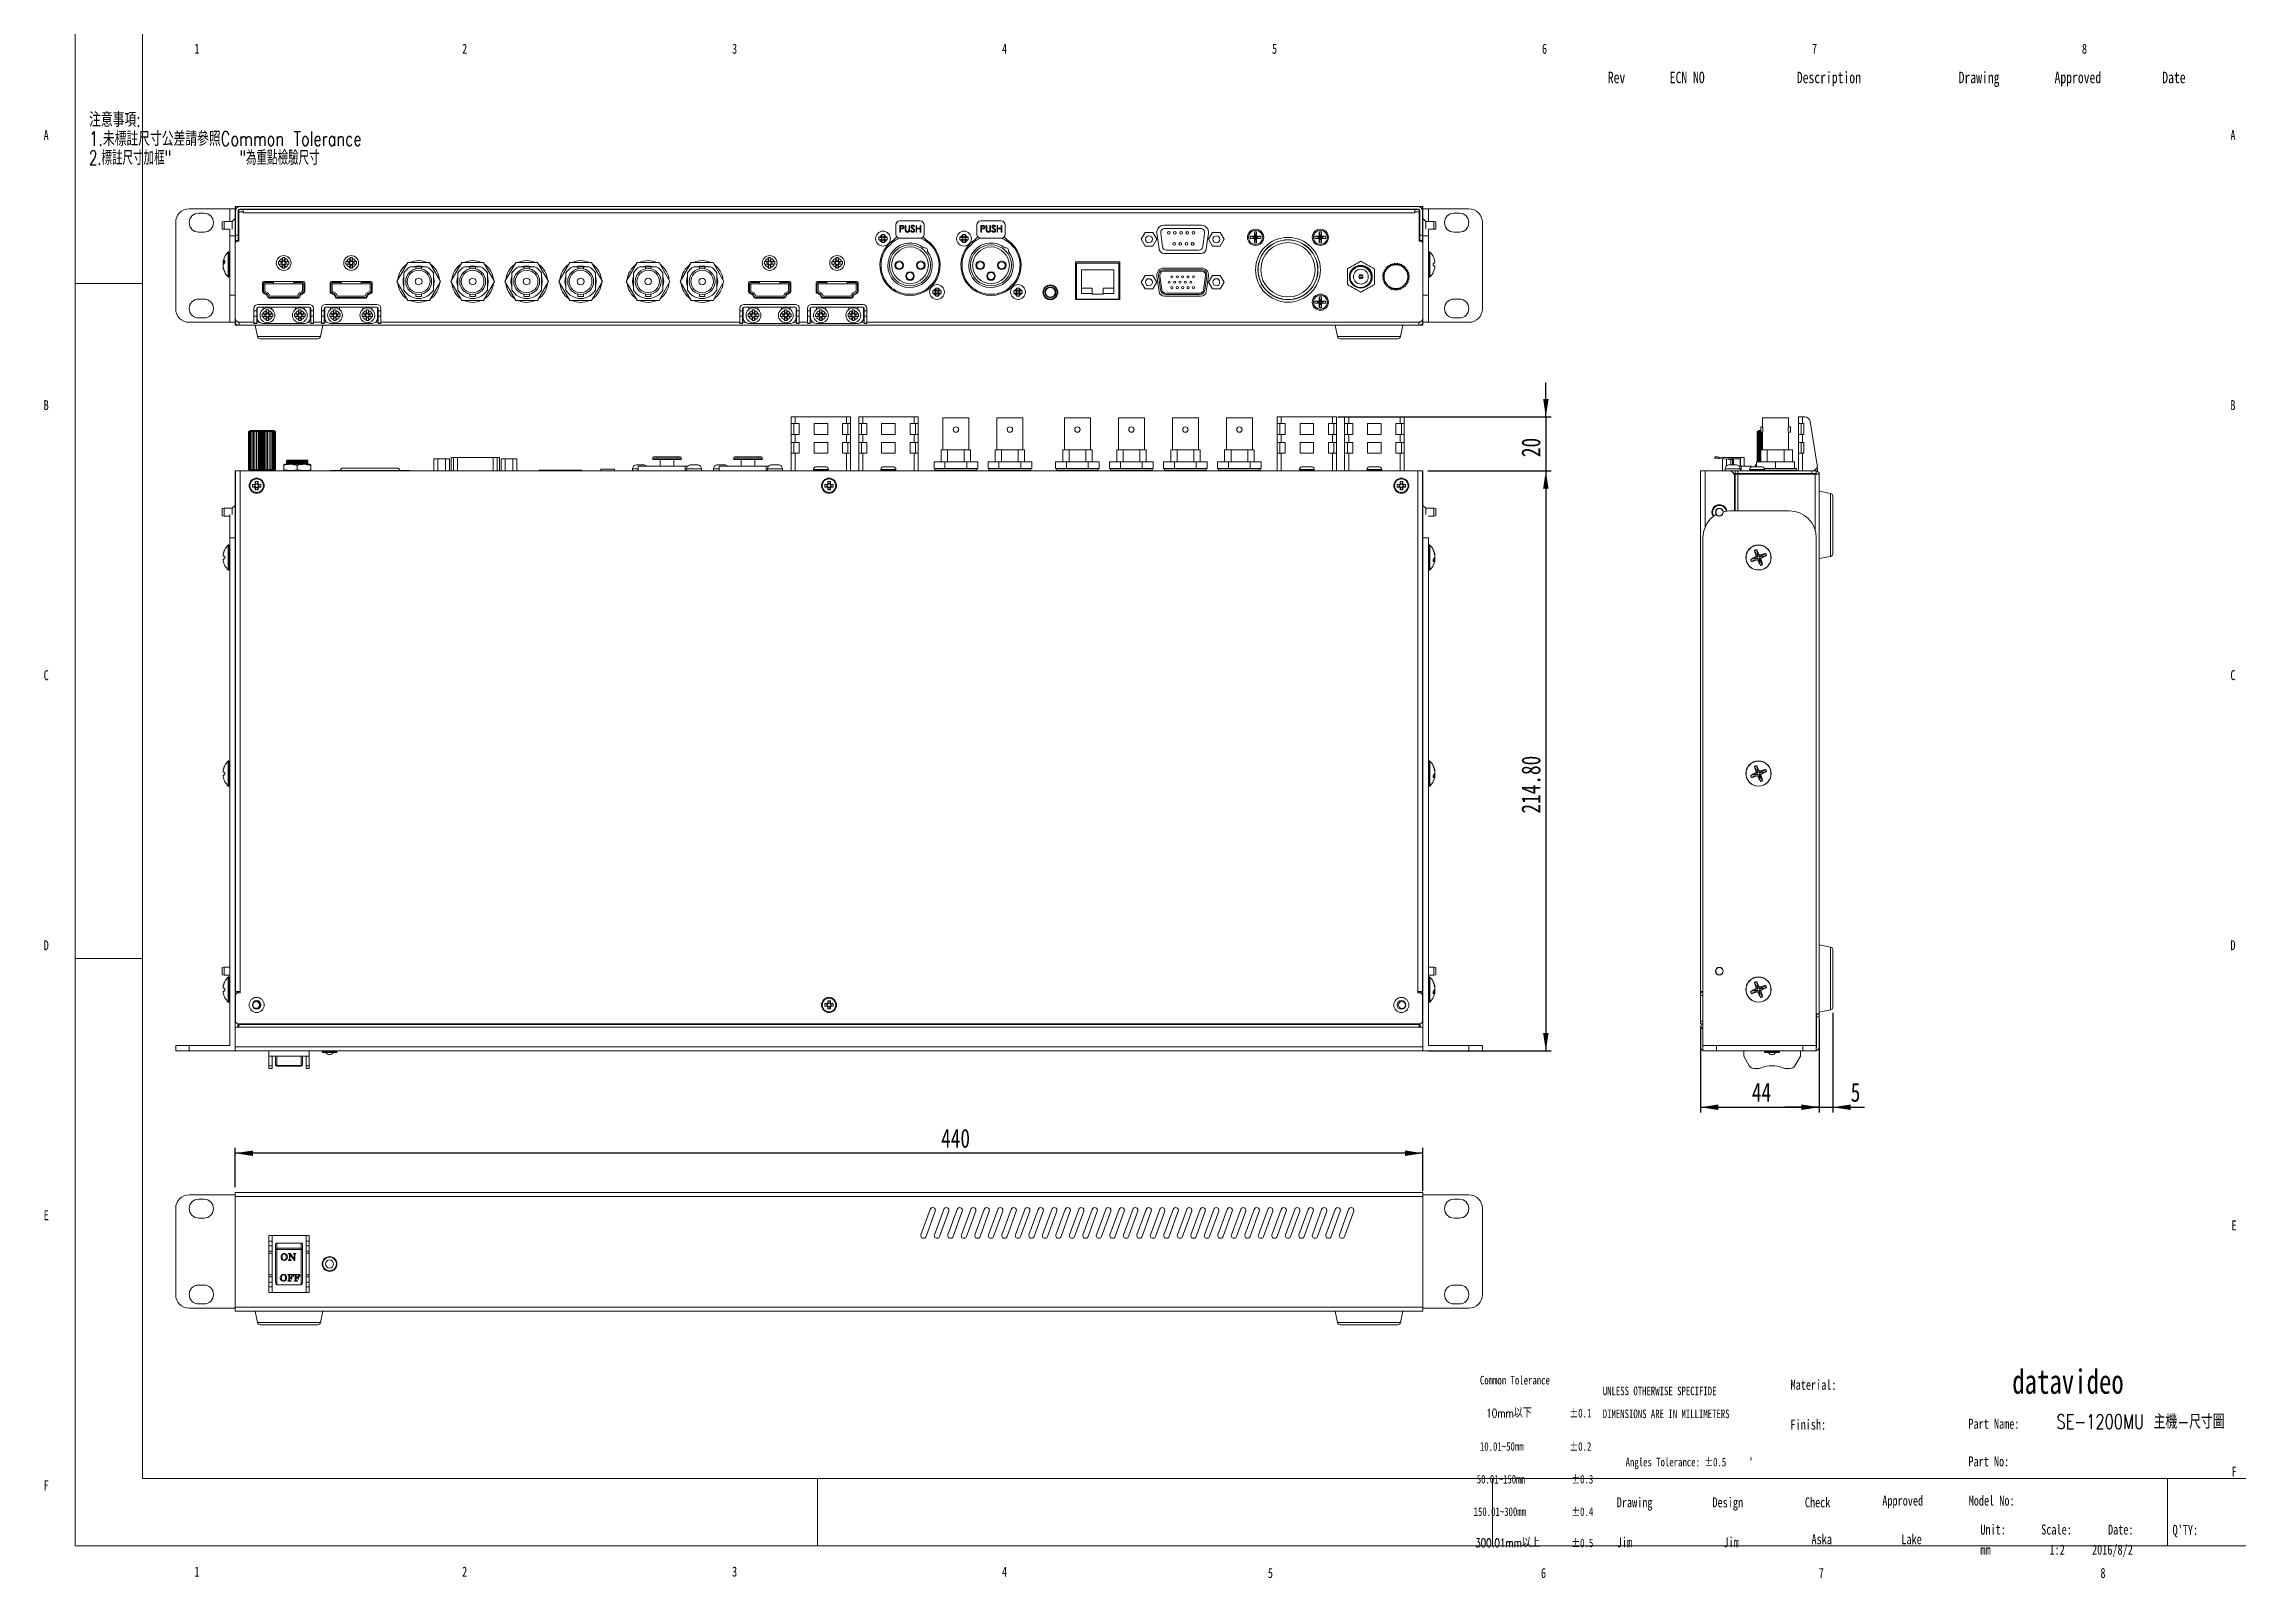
# Model space of a CAD drawing. Header units: millimetres. Extents: x 7 to 1038, y 7 to 730.
# Drawn here: x 6.7 to 412.7, y 6.5 to 290.6 of the extents above; entities that cross this region are included whole.
import ezdxf

# ---------------------------------------------------------------- set-up
doc = ezdxf.new("R2010")
doc.units = ezdxf.units.MM
doc.layers.add('DIM', color=5, linetype='Continuous')
doc.styles.add('SLDTEXTSTYLE0', font='TXT', dxfattribs={"width": 0.75})
doc.styles.add('SLDTEXTSTYLE1', font='TXT', dxfattribs={"width": 0.75, "bigfont": 'bigfont'})
doc.styles.add('SLDTEXTSTYLE2', font='TXT', dxfattribs={"width": 0.7})
doc.styles.add('SLDTEXTSTYLE3', font='TXT', dxfattribs={"width": 0.67, "bigfont": 'bigfont'})
doc.dimstyles.new('SLDDIMSTYLE0', dxfattribs={"dimtxt": 3.5, "dimasz": 3.302, "dimexe": 0, "dimexo": 0.0625, "dimgap": 0.875, "dimtad": 1, "dimlfac": 2, "dimrnd": 1e-09, "dimzin": 12, "dimdsep": 46, "dimtxsty": 'SLDTEXTSTYLE0', "dimsah": 1, "dimcen": 0.09, "dimadec": 0, "dimazin": 3, "dimtfac": 1, "dimtofl": 0, "dimtmove": 0, "dimatfit": 3, "dimfxl": 1, "dimfrac": 2, "dimtolj": 1, "dimtzin": 12, "dimarcsym": 0})
doc.dimstyles.new('SLDDIMSTYLE1', dxfattribs={"dimtxt": 3.5, "dimasz": 3.302, "dimexe": 0, "dimexo": 0.0625, "dimgap": 0.875, "dimtad": 1, "dimlfac": 2, "dimrnd": 1e-09, "dimzin": 4, "dimdsep": 46, "dimtxsty": 'SLDTEXTSTYLE0', "dimsah": 1, "dimcen": 0.09, "dimadec": 0, "dimazin": 1, "dimtfac": 1, "dimtofl": 0, "dimtmove": 0, "dimatfit": 3, "dimfxl": 1, "dimfrac": 2, "dimtolj": 1, "dimtzin": 12, "dimarcsym": 0})
doc.dimstyles.new('SLDDIMSTYLE2', dxfattribs={"dimtxt": 3.5, "dimasz": 3.302, "dimexe": 0, "dimexo": 0.0625, "dimgap": 0.875, "dimtad": 1, "dimlfac": 2, "dimrnd": 1e-09, "dimzin": 12, "dimdsep": 46, "dimtxsty": 'SLDTEXTSTYLE0', "dimsah": 1, "dimcen": 0.09, "dimadec": 0, "dimazin": 3, "dimtfac": 1, "dimtmove": 0, "dimatfit": 0, "dimfxl": 1, "dimfrac": 2, "dimtolj": 1, "dimtzin": 12, "dimarcsym": 0})

msp = doc.modelspace()

# ---------------------------------------------------------------- texts
at = {"color": 7, "linetype": 'Continuous', "lineweight": 0, "attachment_point": 1}
for s, insert, char_height, style in [('1', (34.5833, 290.668), 1.8521, 'SLDTEXTSTYLE0'), ('2', (84.1667, 290.668), 1.8521, 'SLDTEXTSTYLE0'), ('3', (134.1667, 290.668), 1.8521, 'SLDTEXTSTYLE0'), ('4', (184.1667, 290.668), 1.8521, 'SLDTEXTSTYLE0'), ('5', (234.1667, 290.668), 1.8521, 'SLDTEXTSTYLE0'), ('6', (284.1667, 290.668), 1.8521, 'SLDTEXTSTYLE0'), ('7', (334.1667, 290.668), 1.8521, 'SLDTEXTSTYLE0'), ('8', (384.1667, 290.668), 1.8521, 'SLDTEXTSTYLE0'), ('Rev', (296.3502, 285.4819), 2.11667, 'SLDTEXTSTYLE0'), ('ECN NO', (307.8265, 285.4819), 2.11667, 'SLDTEXTSTYLE0'), ('Description', (331.3653, 285.4819), 2.116667, 'SLDTEXTSTYLE0'), ('Drawing', (361.3368, 285.4819), 2.11667, 'SLDTEXTSTYLE0'), ('Approved', (379.0937, 285.4819), 2.11667, 'SLDTEXTSTYLE0'), ('Date', (399.0516, 285.4819), 2.11667, 'SLDTEXTSTYLE0'), ('A', (6.6667, 274.668), 1.8521, 'SLDTEXTSTYLE0'), ('A', (411.6667, 274.668), 1.8521, 'SLDTEXTSTYLE0'), ('B', (6.6667, 224.668), 1.8521, 'SLDTEXTSTYLE0'), ('B', (411.6667, 224.668), 1.8521, 'SLDTEXTSTYLE0'), ('C', (6.6667, 174.668), 1.8521, 'SLDTEXTSTYLE0'), ('C', (411.6667, 174.668), 1.8521, 'SLDTEXTSTYLE0'), ('D', (6.6667, 124.668), 1.8521, 'SLDTEXTSTYLE0'), ('D', (411.6667, 124.668), 1.8521, 'SLDTEXTSTYLE0'), ('E', (6.6667, 74.668), 1.8521, 'SLDTEXTSTYLE0'), ('E', (411.8863, 72.7636), 1.8521, 'SLDTEXTSTYLE0'), ('datavideo', (371.2612, 45.1741), 4.49792, 'SLDTEXTSTYLE0'), ('Common Tolerance', (272.674, 43.9873), 1.5875, 'SLDTEXTSTYLE0'), ('Material:', (330.2127, 43.2623), 1.85208, 'SLDTEXTSTYLE0'), ('10mm\\M+188C8\\M+189BA', (273.847, 37.8771), 1.5875, 'SLDTEXTSTYLE1'), ('±0.1', (289.2564, 37.8771), 1.5875, 'SLDTEXTSTYLE0'), ('SE-1200MU \\M+18EE5\\M+18B40-\\M+18EDA\\M+190A1\\M+19AA4', (379.4406, 36.8354), 2.645833, 'SLDTEXTSTYLE1'), ('Finish:', (330.1814, 35.8972), 1.85208, 'SLDTEXTSTYLE0'), ('Part Name:', (363.1468, 36.0459), 1.85208, 'SLDTEXTSTYLE0'), ('10.01~50mm', (272.674, 31.7083), 1.5875, 'SLDTEXTSTYLE0'), ('±0.2', (289.2564, 31.7083), 1.5875, 'SLDTEXTSTYLE0'), ('Part No:', (363.1468, 29.0805), 1.85208, 'SLDTEXTSTYLE0'), ('F', (6.6667, 24.668), 1.8521, 'SLDTEXTSTYLE0'), ('50.01~150mm', (272.0875, 25.6428), 1.5875, 'SLDTEXTSTYLE0'), ('±0.3', (289.6163, 25.6428), 1.5875, 'SLDTEXTSTYLE0'), ('F', (411.8863, 27.1911), 1.8521, 'SLDTEXTSTYLE0'), ('Drawing', (298.0165, 21.491), 1.85208, 'SLDTEXTSTYLE0'), ('Design', (315.741, 21.491), 1.85208, 'SLDTEXTSTYLE0'), ('Check', (332.8555, 21.491), 1.85208, 'SLDTEXTSTYLE0'), ('Approved', (347.1973, 21.8208), 1.85208, 'SLDTEXTSTYLE0'), ('Model No:', (363.1951, 21.8208), 1.85208, 'SLDTEXTSTYLE0'), ('150.01~300mm', (271.501, 19.6377), 1.5875, 'SLDTEXTSTYLE0'), ('±0.4', (289.6163, 19.6377), 1.5875, 'SLDTEXTSTYLE0'), ('Unit:', (365.3487, 16.4644), 1.85208, 'SLDTEXTSTYLE0'), ('Scale:', (376.6233, 16.4644), 1.85208, 'SLDTEXTSTYLE0'), ('Date:', (388.9913, 16.4644), 1.85208, 'SLDTEXTSTYLE0'), ("Q'TY:", (400.9566, 16.3951), 1.85208, 'SLDTEXTSTYLE0'), ('300.01mm\\M+188C8\\M+18FE3', (271.7847, 13.8433), 1.5875, 'SLDTEXTSTYLE1'), ('±0.5', (289.6163, 13.8433), 1.5875, 'SLDTEXTSTYLE0'), ('Jim', (298.0165, 14.1064), 1.85208, 'SLDTEXTSTYLE0'), ('Jim', (317.7714, 14.1064), 1.85208, 'SLDTEXTSTYLE0'), ('Aska', (334.0824, 14.6703), 1.85208, 'SLDTEXTSTYLE0'), ('Lake', (350.7228, 14.6703), 1.85208, 'SLDTEXTSTYLE0'), ('mm', (365.3644, 12.7268), 1.85208, 'SLDTEXTSTYLE0'), ('1:2', (378.1538, 12.7268), 1.85208, 'SLDTEXTSTYLE0'), ('2016/8/2', (386.0362, 12.7268), 1.85208, 'SLDTEXTSTYLE0'), ('1', (34.5833, 8.668), 1.8521, 'SLDTEXTSTYLE0'), ('2', (84.1667, 8.668), 1.8521, 'SLDTEXTSTYLE0'), ('3', (134.1667, 8.668), 1.8521, 'SLDTEXTSTYLE0'), ('4', (184.1667, 8.668), 1.8521, 'SLDTEXTSTYLE0'), ('5', (233.4024, 8.4143), 1.8521, 'SLDTEXTSTYLE0'), ('6', (283.98, 8.4143), 1.8521, 'SLDTEXTSTYLE0'), ('7', (335.4247, 8.4143), 1.8521, 'SLDTEXTSTYLE0'), ('8', (387.5918, 8.4143), 1.8521, 'SLDTEXTSTYLE0')]:
    msp.add_mtext(s, dxfattribs=dict(at, insert=insert, char_height=char_height, style=style))

# ---------------------------------------------------------------- blocks, each defined once
blk = doc.blocks.new('SW_NOTE_0')
at = {"color": 0, "linetype": 'Continuous', "lineweight": 0, "char_height": 1.5875, "attachment_point": 1, "style": 'SLDTEXTSTYLE0'}
for s, insert in [('UNLESS OTHERWISE SPECIFIDE', (0, 2.05)), ('DIMENSIONS ARE IN MILLIMETERS', (0, -2.19))]:
    blk.add_mtext(s, dxfattribs=dict(at, insert=insert))
blk = doc.blocks.new('SW_NOTE_1')
at = {"color": 0, "linetype": 'Continuous', "lineweight": 0, "attachment_point": 1}
for s, insert, char_height, style in [('Angles Tolerance: ±0.5', (0, 2.05), 1.5875, 'SLDTEXTSTYLE0'), ('°', (22.95, 2.09), 1.59, 'SLDTEXTSTYLE2')]:
    blk.add_mtext(s, dxfattribs=dict(at, insert=insert, char_height=char_height, style=style))
blk = doc.blocks.new('SW_NOTE_2')
at = {"color": 0, "linetype": 'Continuous', "lineweight": 0, "attachment_point": 1}
for s, insert, char_height, style in [('\\M+1928D\\M+188D3\\M+18E96\\M+18D80:', (0, 3.41), 2.6458, 'SLDTEXTSTYLE1'), ('1.\\M+196A2\\M+19557\\M+19290\\M+18EDA\\M+190A1\\M+18CF6\\M+18DB7\\M+190BF\\M+199D2\\M+18FC6Common Tolerance', (0, -0.12), 2.6458, 'SLDTEXTSTYLE1'), ('2.\\M+19557\\M+19290\\M+18EDA\\M+190A1\\M+189C1\\M+19E79"        "\\M+188D7\\M+18F64\\M+1EA79\\M+19EFB\\M+1E984\\M+18EDA\\M+190A1', (0, -3.64), 2.64583, 'SLDTEXTSTYLE3')]:
    blk.add_mtext(s, dxfattribs=dict(at, insert=insert, char_height=char_height, style=style))
blk = doc.blocks.new('_D')
at = {"layer": 'DIM'}
for p, q in [((42.12, 78.96), (42.12, 86.22)), ((262.12, 78.21), (262.12, 86.22)), ((262.12, 85.22), (42.12, 85.22))]:
    blk.add_line(p, q, dxfattribs=at)
for points in [[(42.12, 85.22), (45.43, 84.71), (45.43, 85.72)], [(262.12, 85.22), (258.82, 85.72), (258.82, 84.71)]]:
    blk.add_solid(points, dxfattribs=at)
at = {"layer": 'DIM', "insert": (172.88, 89.73), "char_height": 3.5, "attachment_point": 1, "style": 'SLDTEXTSTYLE0'}
blk.add_mtext('440', dxfattribs=at)
blk = doc.blocks.new('_D_1')
at = {"layer": 'DIM'}
for p, q in [((263.02, 211.57), (285.88, 211.57)), ((284.88, 211.57), (284.88, 104.17)), ((263.12, 104.17), (285.88, 104.17))]:
    blk.add_line(p, q, dxfattribs=at)
for points in [[(284.88, 211.57), (284.37, 208.27), (285.39, 208.27)], [(284.88, 104.17), (285.39, 107.48), (284.37, 107.48)]]:
    blk.add_solid(points, dxfattribs=at)
at = {"layer": 'DIM', "insert": (280.37, 148.11), "char_height": 3.5, "attachment_point": 1, "rotation": 90, "style": 'SLDTEXTSTYLE0'}
blk.add_mtext('214.80', dxfattribs=at)
blk = doc.blocks.new('_D_2')
at = {"layer": 'DIM'}
for p, q in [((284.88, 221.57), (284.88, 227.93)), ((246.37, 221.57), (285.88, 221.57)), ((284.88, 221.57), (284.88, 211.57)), ((263.02, 211.57), (285.88, 211.57)), ((284.88, 211.57), (284.88, 205.22))]:
    blk.add_line(p, q, dxfattribs=at)
for points in [[(284.88, 221.57), (285.39, 224.88), (284.38, 224.88)], [(284.88, 211.57), (284.38, 208.27), (285.39, 208.27)]]:
    blk.add_solid(points, dxfattribs=at)
at = {"layer": 'DIM', "insert": (280.37, 214.12), "char_height": 3.5, "attachment_point": 1, "rotation": 90, "style": 'SLDTEXTSTYLE0'}
blk.add_mtext('20', dxfattribs=at)
blk = doc.blocks.new('_D_3')
at = {"layer": 'DIM'}
for p, q in [((335.52, 110.03), (335.52, 92.73)), ((313.52, 108.17), (313.52, 92.73)), ((313.52, 93.73), (335.52, 93.73))]:
    blk.add_line(p, q, dxfattribs=at)
for points in [[(313.52, 93.73), (316.82, 93.23), (316.82, 94.24)], [(335.52, 93.73), (332.22, 94.24), (332.22, 93.23)]]:
    blk.add_solid(points, dxfattribs=at)
at = {"layer": 'DIM', "insert": (323.04, 98.25), "char_height": 3.5, "attachment_point": 1, "style": 'SLDTEXTSTYLE0'}
blk.add_mtext('44', dxfattribs=at)
blk = doc.blocks.new('_D_4')
at = {"layer": 'DIM'}
for p, q in [((335.52, 110.03), (335.52, 92.73)), ((338.02, 111.23), (338.02, 92.73)), ((335.52, 93.73), (329.17, 93.73)), ((335.52, 93.73), (338.02, 93.73)), ((338.02, 93.73), (343.93, 93.73))]:
    blk.add_line(p, q, dxfattribs=at)
for points in [[(335.52, 93.73), (332.22, 94.24), (332.22, 93.23)], [(338.02, 93.73), (341.32, 93.23), (341.32, 94.24)]]:
    blk.add_solid(points, dxfattribs=at)
at = {"layer": 'DIM', "insert": (341.34, 98.25), "char_height": 3.5, "attachment_point": 1, "style": 'SLDTEXTSTYLE0'}
blk.add_mtext('5', dxfattribs=at)

# ---------------------------------------------------------------- dimensions: what is measured, and where the dimension line sits
at = {"layer": 'DIM'}
for base, p1, p2, dimstyle, picture, middle in [((284.8837, 211.575), (245.3738, 221.575), (262.0238, 211.575), 'SLDDIMSTYLE2', '_D_2', (284.8837, 216.7098)), ((284.8801, 104.175), (262.0238, 211.575), (262.1238, 104.175), 'SLDDIMSTYLE1', '_D_1', (284.8801, 155.2179))]:
    dim = msp.add_linear_dim(base=base, p1=p1, p2=p2, angle=90, dimstyle=dimstyle, dxfattribs=at)
    dim.commit()
    dim.dimension.update_dxf_attribs({"geometry": picture, "text_midpoint": middle, "dimtype": 160})
for base, p1, p2, dimstyle, picture, middle in [((335.5227, 93.7336), (313.5227, 109.175), (335.5227, 111.025), 'SLDDIMSTYLE0', '_D_3', (325.6283, 93.7336)), ((338.0227, 93.7336), (335.5227, 111.025), (338.0227, 112.2349), 'SLDDIMSTYLE2', '_D_4', (342.633, 93.7336)), ((42.1238, 85.2157), (262.1238, 77.2073), (42.1238, 77.9573), 'SLDDIMSTYLE0', '_D', (176.7629, 85.2157))]:
    dim = msp.add_linear_dim(base=base, p1=p1, p2=p2, dimstyle=dimstyle, dxfattribs=at)
    dim.commit()
    dim.dimension.update_dxf_attribs({"geometry": picture, "text_midpoint": middle, "dimtype": 160})

# ---------------------------------------------------------------- linework, layer by layer
at = {"color": 7, "linetype": 'Continuous', "lineweight": 0}
for p, q in [((12.5, 730), (12.5, 12.5)), ((25, 717.5), (25, 25)), ((12.5, 246.25), (25, 246.25)), ((25, 121.25), (12.5, 121.25)), ((25, 25), (1025, 25)), ((150, 12.5), (150, 25)), ((275, 25), (275, 12.5)), ((400, 12.5), (400, 25)), ((12.5, 12.5), (1037.5, 12.5))]:
    msp.add_line(p, q, dxfattribs=at)
at = {"color": 7, "linetype": 'Continuous', "lineweight": 15}
for p, q in [((41.1238, 260.0873), (33.6238, 260.0873)), ((41.1238, 260.0873), (42.1238, 260.0873)), ((41.1238, 257.7623), (41.1238, 260.0873)), ((42.1238, 260.5373), (42.2238, 260.5373)), ((42.1238, 260.0873), (42.1238, 260.5373)), ((42.1238, 260.0873), (42.1238, 258.2873)), ((42.2238, 260.0373), (42.1238, 260.0373)), ((42.1238, 259.8873), (42.2477, 259.8873)), ((42.2238, 260.0373), (42.2238, 260.5373)), ((42.2238, 260.5373), (42.7238, 260.5373)), ((42.2992, 260.0373), (42.2238, 260.0373)), ((42.7238, 260.5373), (43.0738, 260.5373)), ((42.8238, 259.5373), (42.8238, 259.9873)), ((42.8238, 259.9873), (43.6238, 259.9873)), ((42.9738, 260.0373), (261.2738, 260.0373)), ((43.0738, 260.5373), (261.1738, 260.5373)), ((43.6238, 259.5373), (43.6238, 259.9873)), ((43.6238, 259.9873), (260.6238, 259.9873)), ((45.2738, 260.0373), (45.3238, 259.9873)), ((46.9238, 259.9873), (46.9738, 260.0373)), ((151.2738, 260.0373), (151.3238, 259.9873)), ((152.9238, 259.9873), (152.9738, 260.0373)), ((257.2738, 260.0373), (257.3238, 259.9873)), ((258.9238, 259.9873), (258.9738, 260.0373)), ((260.6238, 259.9873), (261.4238, 259.9873)), ((260.6238, 259.9873), (260.6238, 259.5373)), ((261.1738, 260.5373), (261.5238, 260.5373)), ((261.4238, 259.9873), (261.4238, 259.5373)), ((261.5238, 260.5373), (262.0238, 260.5373)), ((262.0238, 260.0373), (261.9484, 260.0373)), ((261.9999, 259.8873), (262.1238, 259.8873)), ((262.0238, 260.5373), (262.1238, 260.5373)), ((262.0238, 260.5373), (262.0238, 260.0373)), ((262.1238, 260.0373), (262.0238, 260.0373)), ((262.1238, 260.5373), (262.1238, 260.0873)), ((262.1238, 260.0873), (263.1238, 260.0873)), ((262.1238, 258.2873), (262.1238, 260.0873)), ((263.1238, 260.0873), (263.1238, 257.7623)), ((263.1238, 260.0873), (270.6238, 260.0873)), ((31.1238, 241.5873), (31.1238, 257.5873)), ((36.3738, 259.2873), (35.3738, 259.2873)), ((40.1238, 257.7623), (39.7238, 257.7123)), ((39.7238, 257.7123), (39.7238, 256.6682)), ((39.7238, 256.6682), (39.7238, 256.3623)), ((39.7238, 256.3623), (40.1238, 256.3123)), ((41.5988, 257.7623), (40.1238, 257.7623)), ((40.1238, 257.7623), (40.1238, 256.6408)), ((40.1238, 256.6408), (40.1238, 256.3123)), ((40.1238, 256.3123), (41.1238, 256.3123)), ((41.1238, 255.0873), (41.1238, 256.3123)), ((42.1238, 258.2873), (41.5988, 257.7623)), ((41.5988, 257.7623), (41.5988, 256.6408)), ((41.5988, 256.6408), (41.5988, 256.3187)), ((42.2238, 258.2873), (42.1238, 258.2873)), ((42.1238, 258.2873), (42.1238, 256.3537)), ((42.1238, 256.3537), (42.1238, 255.8032)), ((42.2238, 255.2373), (42.2238, 259.6873)), ((42.7238, 255.2373), (42.7238, 259.7873)), ((42.7988, 259.5373), (43.0488, 259.5373)), ((42.7988, 259.2873), (42.7988, 259.5373)), ((42.7988, 254.1373), (42.7988, 259.2873)), ((43.0488, 259.5373), (43.6238, 259.5373)), ((43.6238, 259.5373), (43.6238, 259.3873)), ((260.6238, 259.3873), (43.6238, 259.3873)), ((164.4988, 257.107), (164.4988, 257.1288)), ((164.4988, 257.107), (164.4988, 255.3873)), ((165.222, 257.0351), (165.4671, 257.0351)), ((165.222, 255.7899), (165.222, 257.0351)), ((165.3342, 255.7986), (165.222, 255.7986)), ((165.2488, 257.8759), (165.2488, 257.8541)), ((168.9988, 257.8759), (165.2488, 257.8759)), ((168.9988, 257.8541), (165.2488, 257.8541)), ((165.5628, 256.9161), (165.3342, 256.9161)), ((165.3342, 256.9161), (165.3342, 256.9074)), ((165.3342, 256.9074), (165.3342, 256.4923)), ((165.5628, 256.9074), (165.3342, 256.9074)), ((165.3342, 256.4923), (165.553, 256.4896)), ((165.4235, 256.3733), (165.3342, 256.3733)), ((165.3342, 256.3733), (165.3342, 256.3646)), ((165.3342, 256.3646), (165.3342, 255.7899)), ((165.4235, 256.3646), (165.3342, 256.3646)), ((165.4235, 256.3733), (165.4235, 256.3646)), ((165.5628, 256.9161), (165.5628, 256.9074)), ((165.7418, 256.3938), (165.7418, 256.385)), ((165.879, 256.7093), (165.879, 256.7006)), ((166.2476, 257.0351), (166.3598, 257.0351)), ((166.2476, 256.283), (166.2476, 257.0351)), ((166.2699, 256.0293), (166.2699, 256.0206)), ((166.3598, 257.0351), (166.3598, 256.289)), ((166.3598, 256.2794), (166.3598, 256.2707)), ((166.9367, 257.0351), (167.0489, 257.0351)), ((166.9367, 256.289), (166.9367, 257.0351)), ((167.0489, 257.0351), (167.0489, 256.283)), ((167.2412, 256.0301), (167.3469, 256.0932)), ((167.3912, 256.5956), (167.3912, 256.5868)), ((167.4335, 256.7904), (167.4335, 256.7817)), ((167.596, 256.4262), (167.596, 256.4175)), ((167.6168, 256.948), (167.6168, 256.9393)), ((167.8214, 256.2276), (167.8214, 256.2189)), ((167.9624, 256.865), (167.8609, 256.7884)), ((167.9624, 256.8563), (167.8609, 256.7797)), ((167.8609, 256.7884), (167.8609, 256.7797)), ((167.8662, 256.1054), (167.8662, 256.0967)), ((168.2348, 257.0351), (168.347, 257.0351)), ((168.2348, 255.7899), (168.2348, 257.0351)), ((168.347, 255.7986), (168.2348, 255.7986)), ((168.347, 257.0351), (168.347, 256.5242)), ((168.347, 256.5242), (168.988, 256.5242)), ((168.347, 256.4052), (168.347, 256.3965)), ((168.988, 256.4052), (168.347, 256.4052)), ((168.347, 256.3965), (168.347, 255.7899)), ((168.988, 256.3965), (168.347, 256.3965)), ((168.988, 257.0351), (169.1002, 257.0351)), ((168.988, 256.5242), (168.988, 257.0351)), ((168.988, 256.4052), (168.988, 256.3965)), ((168.988, 255.7899), (168.988, 256.3965)), ((169.1002, 255.7986), (168.988, 255.7986)), ((168.9988, 257.8541), (168.9988, 257.8759)), ((169.1002, 257.0351), (169.1002, 255.7899)), ((169.7488, 257.1288), (169.7488, 257.107)), ((169.7488, 257.107), (169.7488, 255.3873)), ((179.4988, 257.107), (179.4988, 257.1288)), ((179.4988, 257.107), (179.4988, 255.3873)), ((180.222, 257.0351), (180.4671, 257.0351)), ((180.222, 255.7899), (180.222, 257.0351)), ((180.3342, 255.7986), (180.222, 255.7986)), ((180.2488, 257.8759), (180.2488, 257.8541)), ((183.9988, 257.8759), (180.2488, 257.8759)), ((183.9988, 257.8541), (180.2488, 257.8541)), ((180.3342, 256.9161), (180.3342, 256.9074)), ((180.5628, 256.9161), (180.3342, 256.9161)), ((180.5628, 256.9074), (180.3342, 256.9074)), ((180.3342, 256.9074), (180.3342, 256.4923)), ((180.3342, 256.4923), (180.553, 256.4896)), ((180.4235, 256.3733), (180.3342, 256.3733)), ((180.3342, 256.3733), (180.3342, 256.3646)), ((180.3342, 256.3646), (180.3342, 255.7899)), ((180.4235, 256.3646), (180.3342, 256.3646)), ((180.4235, 256.3733), (180.4235, 256.3646)), ((180.5628, 256.9161), (180.5628, 256.9074)), ((180.7418, 256.3938), (180.7418, 256.385)), ((180.879, 256.7093), (180.879, 256.7006)), ((181.2476, 257.0351), (181.3598, 257.0351)), ((181.2476, 256.283), (181.2476, 257.0351)), ((181.2699, 256.0293), (181.2699, 256.0206)), ((181.3598, 257.0351), (181.3598, 256.289)), ((181.3598, 256.2794), (181.3598, 256.2707)), ((181.9367, 257.0351), (182.0489, 257.0351)), ((181.9367, 256.289), (181.9367, 257.0351)), ((182.0489, 257.0351), (182.0489, 256.283)), ((182.2412, 256.0301), (182.3469, 256.0932)), ((182.3912, 256.5956), (182.3912, 256.5868)), ((182.4335, 256.7904), (182.4335, 256.7817)), ((182.596, 256.4262), (182.596, 256.4175)), ((182.6168, 256.948), (182.6168, 256.9393)), ((182.8214, 256.2276), (182.8214, 256.2189)), ((182.9624, 256.865), (182.8609, 256.7884)), ((182.9624, 256.8563), (182.8609, 256.7797)), ((182.8609, 256.7884), (182.8609, 256.7797)), ((182.8662, 256.1054), (182.8662, 256.0967)), ((183.2348, 257.0351), (183.347, 257.0351)), ((183.2348, 255.7899), (183.2348, 257.0351)), ((183.347, 255.7986), (183.2348, 255.7986)), ((183.347, 257.0351), (183.347, 256.5242)), ((183.347, 256.5242), (183.988, 256.5242)), ((183.347, 256.4052), (183.347, 256.3965)), ((183.988, 256.4052), (183.347, 256.4052)), ((183.347, 256.3965), (183.347, 255.7899)), ((183.988, 256.3965), (183.347, 256.3965)), ((183.988, 257.0351), (184.1002, 257.0351)), ((183.988, 256.5242), (183.988, 257.0351)), ((183.988, 256.4052), (183.988, 256.3965)), ((183.988, 255.7899), (183.988, 256.3965)), ((184.1002, 255.7986), (183.988, 255.7986)), ((183.9988, 257.8541), (183.9988, 257.8759)), ((184.1002, 257.0351), (184.1002, 255.7899)), ((184.7488, 257.1288), (184.7488, 257.107)), ((184.7488, 257.107), (184.7488, 255.3873)), ((221.1159, 257.0523), (214.1317, 257.0523)), ((214.3097, 256.4523), (220.9379, 256.4523)), ((231.0944, 254.9594), (230.9238, 255.8123)), ((231.3238, 255.8123), (230.9238, 255.8123)), ((230.9238, 255.8123), (230.9238, 255.1123)), ((231.1532, 254.9594), (231.3238, 255.8123)), ((231.3238, 255.1123), (231.3238, 255.8123)), ((243.0944, 254.9594), (242.9238, 255.8123)), ((243.3238, 255.8123), (242.9238, 255.8123)), ((242.9238, 255.8123), (242.9238, 255.1123)), ((243.1532, 254.9594), (243.3238, 255.8123)), ((243.3238, 255.1123), (243.3238, 255.8123)), ((260.6238, 259.3873), (260.6238, 259.5373)), ((260.6238, 259.5373), (261.1988, 259.5373)), ((261.1988, 259.5373), (261.4488, 259.5373)), ((261.4488, 259.5373), (261.4488, 259.2873)), ((261.4488, 259.2873), (261.4488, 254.1373)), ((261.5238, 259.7873), (261.5238, 255.2373)), ((262.0238, 259.6873), (262.0238, 255.2373)), ((262.1238, 258.2873), (262.0238, 258.2873)), ((262.6488, 257.7623), (262.1238, 258.2873)), ((262.1238, 255.8032), (262.1238, 258.2873)), ((264.1238, 257.7623), (262.6488, 257.7623)), ((262.6488, 256.3187), (262.6488, 257.7623)), ((263.1238, 256.3123), (264.1238, 256.3123)), ((263.1238, 256.3123), (263.1238, 255.0873)), ((264.5238, 257.7123), (264.1238, 257.7623)), ((264.1238, 256.3123), (264.1238, 257.7623)), ((264.1238, 256.3123), (264.5238, 256.3623)), ((264.5238, 256.3623), (264.5238, 257.7123)), ((267.8738, 259.2873), (268.8738, 259.2873)), ((273.1238, 257.5873), (273.1238, 241.5873)), ((35.3738, 255.7873), (36.3738, 255.7873)), ((40.9738, 252.1373), (40.9345, 252.1373)), ((42.1238, 255.0873), (41.1238, 255.0873)), ((41.1238, 244.0873), (41.1238, 255.0873)), ((42.1238, 255.7873), (42.2238, 255.7873)), ((42.1238, 255.7772), (42.1238, 255.0873)), ((42.1238, 253.6373), (42.1238, 255.0873)), ((42.6238, 254.1373), (42.1238, 254.1373)), ((42.1238, 253.6373), (42.1238, 239.8873)), ((42.2238, 255.2373), (42.7238, 255.2373)), ((42.2238, 254.2373), (42.2238, 255.2373)), ((42.7238, 254.2373), (42.2238, 254.2373)), ((42.6238, 254.2373), (42.6238, 254.1373)), ((42.6238, 254.1373), (42.7988, 254.1373)), ((42.7238, 255.2373), (42.7238, 254.2373)), ((161.3801, 254.8352), (161.5017, 254.8373)), ((161.8866, 254.6664), (161.3801, 254.8352)), ((161.8866, 254.5083), (161.3801, 254.3394)), ((161.7238, 254.8373), (161.5017, 254.8373)), ((161.5017, 254.3373), (161.7238, 254.3373)), ((161.8738, 255.2095), (161.8759, 255.331)), ((161.8738, 255.2095), (161.8738, 254.9873)), ((161.8738, 254.1873), (161.9913, 254.3753)), ((161.8738, 254.1873), (161.8738, 253.9652)), ((161.8759, 253.8436), (161.8738, 253.9652)), ((162.0447, 254.8245), (161.8759, 255.331)), ((162.0447, 254.3502), (161.8759, 253.8436)), ((161.9913, 254.3753), (162.0447, 254.3502)), ((162.2029, 254.8245), (162.3717, 255.331)), ((162.2029, 254.3502), (162.3717, 253.8436)), ((162.361, 254.6664), (162.8675, 254.8352)), ((162.361, 254.5083), (162.8675, 254.3394)), ((162.3717, 255.331), (162.3738, 255.2095)), ((162.3738, 253.9652), (162.3717, 253.8436)), ((162.3738, 254.9873), (162.3738, 255.2095)), ((162.3738, 253.9652), (162.3738, 254.1873)), ((162.7459, 254.8373), (162.5238, 254.8373)), ((162.5238, 254.3373), (162.7459, 254.3373)), ((162.7459, 254.8373), (162.8675, 254.8352)), ((162.8675, 254.3394), (162.7459, 254.3373)), ((164.6594, 254.9235), (164.1238, 254.3363)), ((165.3342, 255.7899), (165.222, 255.7899)), ((168.9988, 254.6373), (165.2488, 254.6373)), ((166.6605, 255.7666), (166.6605, 255.7579)), ((167.6213, 255.7666), (167.6213, 255.7579)), ((168.347, 255.7899), (168.2348, 255.7899)), ((169.1002, 255.7899), (168.988, 255.7899)), ((170.1238, 254.3363), (169.5881, 254.9235)), ((176.3801, 254.8352), (176.5017, 254.8373)), ((176.8866, 254.6664), (176.3801, 254.8352)), ((176.8866, 254.5083), (176.3801, 254.3394)), ((176.7238, 254.8373), (176.5017, 254.8373)), ((176.5017, 254.3373), (176.7238, 254.3373)), ((176.8738, 255.2095), (176.8759, 255.331)), ((176.8738, 255.2095), (176.8738, 254.9873)), ((176.8738, 254.1873), (176.9913, 254.3753)), ((176.8738, 254.1873), (176.8738, 253.9652)), ((176.8759, 253.8436), (176.8738, 253.9652)), ((177.0447, 254.8245), (176.8759, 255.331)), ((177.0447, 254.3502), (176.8759, 253.8436)), ((176.9913, 254.3753), (177.0447, 254.3502)), ((177.2028, 254.8245), (177.3717, 255.331)), ((177.2028, 254.3502), (177.3717, 253.8436)), ((177.361, 254.6664), (177.8675, 254.8352)), ((177.361, 254.5083), (177.8675, 254.3394)), ((177.3717, 255.331), (177.3738, 255.2095)), ((177.3738, 253.9652), (177.3717, 253.8436)), ((177.3738, 254.9873), (177.3738, 255.2095)), ((177.3738, 253.9652), (177.3738, 254.1873)), ((177.7459, 254.8373), (177.5238, 254.8373)), ((177.5238, 254.3373), (177.7459, 254.3373)), ((177.7459, 254.8373), (177.8675, 254.8352)), ((177.8675, 254.3394), (177.7459, 254.3373)), ((179.6594, 254.9235), (179.1238, 254.3363)), ((180.3342, 255.7899), (180.222, 255.7899)), ((183.9988, 254.6373), (180.2488, 254.6373)), ((181.6605, 255.7666), (181.6605, 255.7579)), ((182.6213, 255.7666), (182.6213, 255.7579)), ((183.347, 255.7899), (183.2348, 255.7899)), ((184.1002, 255.7899), (183.988, 255.7899)), ((185.1238, 254.3363), (184.5881, 254.9235)), ((210.6546, 255.7023), (209.9329, 254.4523)), ((209.9329, 254.4523), (210.6546, 253.2023)), ((212.098, 255.7023), (210.6546, 255.7023)), ((210.6546, 253.2023), (212.098, 253.2023)), ((212.8197, 254.4523), (212.098, 255.7023)), ((212.098, 253.2023), (212.8197, 254.4523)), ((212.8443, 255.5714), (213.246, 252.7132)), ((213.8852, 253.1073), (213.5658, 255.6073)), ((214.2363, 251.8523), (221.0113, 251.8523)), ((220.6184, 252.4523), (214.6291, 252.4523)), ((221.6818, 255.6073), (221.3624, 253.1073)), ((222.0016, 252.7132), (222.4033, 255.5714)), ((223.1496, 255.7023), (222.4279, 254.4523)), ((222.4279, 254.4523), (223.1496, 253.2023)), ((224.593, 255.7023), (223.1496, 255.7023)), ((223.1496, 253.2023), (224.593, 253.2023)), ((225.3147, 254.4523), (224.593, 255.7023)), ((224.593, 253.2023), (225.3147, 254.4523)), ((230.8238, 255.0123), (230.1238, 255.0123)), ((230.1238, 255.0123), (230.1238, 254.6123)), ((230.9767, 254.8418), (230.1238, 255.0123)), ((230.1238, 254.6123), (230.9767, 254.7829)), ((230.1238, 254.6123), (230.8238, 254.6123)), ((231.0944, 254.6653), (230.9238, 253.8123)), ((230.9238, 254.5123), (230.9238, 253.8123)), ((230.9238, 253.8123), (231.3238, 253.8123)), ((231.1532, 254.6653), (231.3238, 253.8123)), ((231.2709, 254.8418), (232.1238, 255.0123)), ((231.2709, 254.7829), (232.1238, 254.6123)), ((231.3238, 253.8123), (231.3238, 254.5123)), ((232.1238, 255.0123), (231.4238, 255.0123)), ((231.4238, 254.6123), (232.1238, 254.6123)), ((232.1238, 254.6123), (232.1238, 255.0123)), ((242.1238, 255.0123), (242.1238, 254.6123)), ((242.9767, 254.8418), (242.1238, 255.0123)), ((242.8238, 255.0123), (242.1238, 255.0123)), ((242.1238, 254.6123), (242.9767, 254.7829)), ((242.1238, 254.6123), (242.8238, 254.6123)), ((243.0944, 254.6653), (242.9238, 253.8123)), ((242.9238, 254.5123), (242.9238, 253.8123)), ((242.9238, 253.8123), (243.3238, 253.8123)), ((243.1532, 254.6653), (243.3238, 253.8123)), ((243.2709, 254.8418), (244.1238, 255.0123)), ((243.2709, 254.7829), (244.1238, 254.6123)), ((243.3238, 253.8123), (243.3238, 254.5123)), ((244.1238, 255.0123), (243.4238, 255.0123)), ((243.4238, 254.6123), (244.1238, 254.6123)), ((244.1238, 254.6123), (244.1238, 255.0123)), ((261.4488, 254.1373), (261.6238, 254.1373)), ((261.5238, 255.2373), (262.0238, 255.2373)), ((261.5238, 254.2373), (261.5238, 255.2373)), ((262.0238, 254.2373), (261.5238, 254.2373)), ((261.6238, 254.1373), (261.6238, 254.2373)), ((261.6238, 254.1373), (262.1238, 254.1373)), ((262.0238, 255.7873), (262.1238, 255.7873)), ((262.0238, 255.2373), (262.0238, 254.2373)), ((262.1238, 255.0873), (262.1238, 255.7727)), ((263.1238, 255.0873), (262.1238, 255.0873)), ((262.1238, 255.0873), (262.1238, 253.6373)), ((262.1238, 253.6373), (262.1238, 239.8873)), ((263.1238, 255.0873), (263.1238, 244.0873)), ((263.3131, 252.1373), (263.2738, 252.1373)), ((268.8738, 255.7873), (267.8738, 255.7873)), ((39.9079, 250.2282), (40.2223, 250.1523)), ((50.1513, 250.3205), (50.2853, 250.3273)), ((50.8327, 250.1501), (50.1513, 250.3205)), ((50.8327, 250.0046), (50.1513, 249.8342)), ((50.2853, 249.8273), (50.1513, 249.8342)), ((50.7993, 250.3273), (50.2853, 250.3273)), ((50.7993, 249.8273), (50.2853, 249.8273)), ((50.8738, 250.9159), (50.8807, 251.0498)), ((50.8738, 250.4018), (50.8738, 250.9159)), ((50.8738, 249.7528), (50.8738, 249.2388)), ((50.8807, 249.1049), (50.8738, 249.2388)), ((51.051, 250.3684), (50.8807, 251.0498)), ((51.051, 249.7863), (50.8807, 249.1049)), ((51.1966, 250.3684), (51.3669, 251.0498)), ((51.1966, 249.7863), (51.3669, 249.1049)), ((51.3669, 251.0498), (51.3738, 250.9159)), ((51.3738, 249.2388), (51.3669, 249.1049)), ((51.3738, 250.4018), (51.3738, 250.9159)), ((51.3738, 249.7528), (51.3738, 249.2388)), ((51.4148, 250.1501), (52.0963, 250.3205)), ((51.4148, 250.0046), (52.0963, 249.8342)), ((51.4483, 250.3273), (51.9623, 250.3273)), ((51.4483, 249.8273), (51.9623, 249.8273)), ((51.9623, 250.3273), (52.0963, 250.3205)), ((52.0963, 249.8342), (51.9623, 249.8273)), ((62.6513, 250.3205), (62.7853, 250.3273)), ((63.3328, 250.1501), (62.6513, 250.3205)), ((63.3328, 250.0046), (62.6513, 249.8342)), ((62.7853, 249.8273), (62.6513, 249.8342)), ((63.2993, 250.3273), (62.7853, 250.3273)), ((63.2993, 249.8273), (62.7853, 249.8273)), ((63.3738, 250.9159), (63.3807, 251.0498)), ((63.3738, 250.4018), (63.3738, 250.9159)), ((63.3738, 249.7528), (63.3738, 249.2388)), ((63.3807, 249.1049), (63.3738, 249.2388)), ((63.551, 250.3684), (63.3807, 251.0498)), ((63.551, 249.7863), (63.3807, 249.1049)), ((63.6966, 250.3684), (63.8669, 251.0498)), ((63.6966, 249.7863), (63.8669, 249.1049)), ((63.8669, 251.0498), (63.8738, 250.9159)), ((63.8738, 249.2388), (63.8669, 249.1049)), ((63.8738, 250.4018), (63.8738, 250.9159)), ((63.8738, 249.7528), (63.8738, 249.2388)), ((63.9148, 250.1501), (64.5963, 250.3205)), ((63.9148, 250.0046), (64.5963, 249.8342)), ((63.9483, 250.3273), (64.4623, 250.3273)), ((63.9483, 249.8273), (64.4623, 249.8273)), ((64.4623, 250.3273), (64.5963, 250.3205)), ((64.5963, 249.8342), (64.4623, 249.8273)), ((74.1031, 250.1373), (72.0823, 246.6373)), ((73.3988, 245.0572), (73.3988, 248.2175)), ((78.1445, 250.1373), (74.1031, 250.1373)), ((74.5876, 249.3873), (75.6238, 249.3873)), ((76.8788, 249.4373), (75.3688, 249.4373)), ((75.6238, 249.3873), (75.6238, 248.986)), ((75.6238, 249.3873), (76.1238, 249.3873)), ((76.1238, 249.3873), (76.6238, 249.3873)), ((76.6238, 248.985), (76.6238, 249.3873)), ((76.6238, 249.3873), (77.66, 249.3873)), ((80.1652, 246.6373), (78.1445, 250.1373)), ((78.8488, 248.2175), (78.8488, 245.0572)), ((84.1031, 250.1373), (82.0823, 246.6373)), ((83.3988, 245.0572), (83.3988, 248.2175)), ((88.1445, 250.1373), (84.1031, 250.1373)), ((84.5876, 249.3873), (85.6238, 249.3873)), ((86.8788, 249.4373), (85.3688, 249.4373)), ((85.6238, 249.3873), (85.6238, 248.986)), ((85.6238, 249.3873), (86.1238, 249.3873)), ((86.1238, 249.3873), (86.6238, 249.3873)), ((86.6238, 248.985), (86.6238, 249.3873)), ((86.6238, 249.3873), (87.66, 249.3873)), ((90.1652, 246.6373), (88.1445, 250.1373)), ((88.8488, 248.2175), (88.8488, 245.0572)), ((94.1031, 250.1373), (92.0823, 246.6373)), ((93.3988, 245.0572), (93.3988, 248.2175)), ((98.1445, 250.1373), (94.1031, 250.1373)), ((94.5876, 249.3873), (95.6238, 249.3873)), ((96.8788, 249.4373), (95.3688, 249.4373)), ((95.6238, 249.3873), (95.6238, 248.986)), ((95.6238, 249.3873), (96.1238, 249.3873)), ((96.1238, 249.3873), (96.6238, 249.3873)), ((96.6238, 248.985), (96.6238, 249.3873)), ((96.6238, 249.3873), (97.66, 249.3873)), ((100.1652, 246.6373), (98.1445, 250.1373)), ((98.8488, 248.2175), (98.8488, 245.0572)), ((104.1031, 250.1373), (102.0823, 246.6373)), ((103.3988, 245.0572), (103.3988, 248.2175)), ((108.1445, 250.1373), (104.1031, 250.1373)), ((104.5876, 249.3873), (105.6238, 249.3873)), ((106.8788, 249.4373), (105.3688, 249.4373)), ((105.6238, 249.3873), (105.6238, 248.986)), ((105.6238, 249.3873), (106.1238, 249.3873)), ((106.1238, 249.3873), (106.6238, 249.3873)), ((106.6238, 248.985), (106.6238, 249.3873)), ((106.6238, 249.3873), (107.66, 249.3873)), ((110.1652, 246.6373), (108.1445, 250.1373)), ((108.8488, 248.2175), (108.8488, 245.0572)), ((116.6031, 250.1373), (114.5823, 246.6373)), ((115.8988, 245.0572), (115.8988, 248.2175)), ((120.6445, 250.1373), (116.6031, 250.1373)), ((117.0876, 249.3873), (118.1238, 249.3873)), ((119.3788, 249.4373), (117.8688, 249.4373)), ((118.1238, 249.3873), (118.1238, 248.986)), ((118.1238, 249.3873), (118.6238, 249.3873)), ((118.6238, 249.3873), (119.1238, 249.3873)), ((119.1238, 248.985), (119.1238, 249.3873)), ((119.1238, 249.3873), (120.16, 249.3873)), ((122.6652, 246.6373), (120.6445, 250.1373)), ((121.3488, 248.2175), (121.3488, 245.0572)), ((126.6031, 250.1373), (124.5823, 246.6373)), ((125.8988, 245.0572), (125.8988, 248.2175)), ((130.6445, 250.1373), (126.6031, 250.1373)), ((127.0876, 249.3873), (128.1238, 249.3873)), ((129.3788, 249.4373), (127.8688, 249.4373)), ((128.1238, 249.3873), (128.1238, 248.986)), ((128.1238, 249.3873), (128.6238, 249.3873)), ((128.6238, 249.3873), (129.1238, 249.3873)), ((129.1238, 248.985), (129.1238, 249.3873)), ((129.1238, 249.3873), (130.16, 249.3873)), ((132.6652, 246.6373), (130.6445, 250.1373)), ((131.3488, 248.2175), (131.3488, 245.0572)), ((140.1513, 250.3205), (140.2853, 250.3273)), ((140.8328, 250.1501), (140.1513, 250.3205)), ((140.8328, 250.0046), (140.1513, 249.8342)), ((140.2853, 249.8273), (140.1513, 249.8342)), ((140.7993, 250.3273), (140.2853, 250.3273)), ((140.7993, 249.8273), (140.2853, 249.8273)), ((140.8738, 250.9159), (140.8807, 251.0498)), ((140.8738, 250.4018), (140.8738, 250.9159)), ((140.8738, 249.7528), (140.8738, 249.2388)), ((140.8807, 249.1049), (140.8738, 249.2388)), ((141.051, 250.3684), (140.8807, 251.0498)), ((141.051, 249.7863), (140.8807, 249.1049)), ((141.1966, 250.3684), (141.3669, 251.0498)), ((141.1966, 249.7863), (141.3669, 249.1049)), ((141.3669, 251.0498), (141.3738, 250.9159)), ((141.3738, 249.2388), (141.3669, 249.1049)), ((141.3738, 250.4018), (141.3738, 250.9159)), ((141.3738, 249.7528), (141.3738, 249.2388)), ((141.4148, 250.1501), (142.0963, 250.3205)), ((141.4148, 250.0046), (142.0963, 249.8342)), ((141.4483, 250.3273), (141.9623, 250.3273)), ((141.4483, 249.8273), (141.9623, 249.8273)), ((141.9623, 250.3273), (142.0963, 250.3205)), ((142.0963, 249.8342), (141.9623, 249.8273)), ((152.6513, 250.3205), (152.7853, 250.3273)), ((153.3328, 250.1501), (152.6513, 250.3205)), ((153.3328, 250.0046), (152.6513, 249.8342)), ((152.7853, 249.8273), (152.6513, 249.8342)), ((153.2993, 250.3273), (152.7853, 250.3273)), ((153.2993, 249.8273), (152.7853, 249.8273)), ((153.3738, 250.9159), (153.3807, 251.0498)), ((153.3738, 250.4018), (153.3738, 250.9159)), ((153.3738, 249.7528), (153.3738, 249.2388)), ((153.3807, 249.1049), (153.3738, 249.2388)), ((153.551, 250.3684), (153.3807, 251.0498)), ((153.551, 249.7863), (153.3807, 249.1049)), ((153.6966, 250.3684), (153.8669, 251.0498)), ((153.6966, 249.7863), (153.8669, 249.1049)), ((153.8669, 251.0498), (153.8738, 250.9159)), ((153.8738, 249.2388), (153.8669, 249.1049)), ((153.8738, 250.4018), (153.8738, 250.9159)), ((153.8738, 249.7528), (153.8738, 249.2388)), ((153.9148, 250.1501), (154.5963, 250.3205)), ((153.9148, 250.0046), (154.5963, 249.8342)), ((153.9483, 250.3273), (154.4623, 250.3273)), ((153.9483, 249.8273), (154.4623, 249.8273)), ((154.4623, 250.3273), (154.5963, 250.3205)), ((154.5963, 249.8342), (154.4623, 249.8273)), ((205.9738, 250.2873), (197.7738, 250.2873)), ((197.7738, 250.2873), (197.7738, 243.2873)), ((197.9288, 250.0373), (197.9288, 243.3873)), ((197.9288, 250.0373), (205.8188, 250.0373)), ((204.8613, 248.7873), (198.8863, 248.7873)), ((198.8863, 248.7873), (198.8863, 244.4373)), ((204.8613, 244.4373), (204.8613, 248.7873)), ((205.8188, 250.0373), (205.8188, 243.3873)), ((205.9738, 243.2873), (205.9738, 250.2873)), ((210.6546, 247.7623), (209.9329, 246.5123)), ((212.098, 247.7623), (210.6546, 247.7623)), ((212.8197, 246.5123), (212.098, 247.7623)), ((213.153, 247.6777), (213.5062, 245.0777)), ((213.4007, 247.7114), (213.7539, 245.1114)), ((221.1159, 249.1123), (214.1317, 249.1123)), ((221.1037, 248.8123), (214.1438, 248.8123)), ((221.1037, 248.5623), (214.1438, 248.5623)), ((221.4936, 245.1114), (221.8469, 247.7114)), ((221.7414, 245.0777), (222.0946, 247.6777)), ((223.1496, 247.7623), (222.4279, 246.5123)), ((224.593, 247.7623), (223.1496, 247.7623)), ((225.3147, 246.5123), (224.593, 247.7623)), ((250.2801, 247.6873), (250.9675, 247.6873)), ((254.6255, 247.6291), (254.9358, 247.7673)), ((254.9358, 247.7673), (254.661, 247.967)), ((254.6626, 247.9759), (254.9891, 248.0696)), ((254.9891, 248.0696), (254.7448, 248.3056)), ((254.7476, 248.3142), (255.084, 248.3615)), ((255.084, 248.3615), (254.8748, 248.6292)), ((255.2185, 248.6373), (255.0487, 248.9316)), ((255.0537, 248.9391), (255.3902, 248.8918)), ((255.3902, 248.8918), (255.2629, 249.2068)), ((255.269, 249.2135), (255.5955, 249.1199)), ((255.5955, 249.1199), (255.5134, 249.4495)), ((255.5203, 249.4554), (255.8307, 249.3172)), ((255.8307, 249.3172), (255.7952, 249.6551)), ((255.8028, 249.6599), (256.091, 249.4798)), ((256.091, 249.4798), (256.1028, 249.8194)), ((256.1111, 249.823), (256.3713, 249.6047)), ((256.3713, 249.6047), (256.4303, 249.9392)), ((256.4391, 249.9417), (256.6664, 249.6893)), ((256.6664, 249.6893), (256.7714, 250.0124)), ((256.7803, 250.0136), (256.9703, 249.732)), ((256.9703, 249.732), (257.1193, 250.0373)), ((257.1283, 250.0373), (257.2773, 249.732)), ((257.2773, 249.732), (257.4672, 250.0136)), ((257.4762, 250.0124), (257.5812, 249.6893)), ((257.5812, 249.6893), (257.8085, 249.9417)), ((257.8172, 249.9392), (257.8762, 249.6047)), ((257.8762, 249.6047), (258.1365, 249.823)), ((258.1448, 249.8194), (258.1566, 249.4798)), ((258.1566, 249.4798), (258.4447, 249.6599)), ((258.4524, 249.6551), (258.4169, 249.3172)), ((258.4169, 249.3172), (258.7273, 249.4554)), ((258.7342, 249.4495), (258.652, 249.1199)), ((258.652, 249.1199), (258.9786, 249.2135)), ((258.9847, 249.2068), (258.8574, 248.8918)), ((258.8574, 248.8918), (259.1939, 248.9391)), ((259.1989, 248.9316), (259.0291, 248.6373)), ((259.3728, 248.6292), (259.1636, 248.3615)), ((259.1636, 248.3615), (259.5, 248.3142)), ((259.5028, 248.3056), (259.2584, 248.0696)), ((259.2584, 248.0696), (259.585, 247.9759)), ((259.5866, 247.967), (259.3117, 247.7673)), ((259.3117, 247.7673), (259.6221, 247.6291)), ((40.9345, 247.4373), (40.9738, 247.4373)), ((41.1238, 239.0873), (41.1238, 244.0873)), ((41.1238, 244.0873), (42.1238, 244.0873)), ((47.2238, 246.3748), (47.2238, 244.7272)), ((47.3488, 244.5107), (47.9088, 244.1874)), ((47.6238, 246.2273), (47.3738, 246.2273)), ((47.3738, 246.2273), (47.3738, 244.7273)), ((47.3738, 244.7273), (48.1238, 244.3023)), ((47.3738, 244.7273), (47.3738, 244.4962)), ((54.7738, 246.6248), (47.4738, 246.6248)), ((47.6238, 246.4773), (49.2488, 246.4773)), ((49.2488, 246.2273), (47.6238, 246.2273)), ((47.6238, 246.2273), (47.6238, 244.873)), ((47.6238, 244.873), (48.3133, 244.4823)), ((47.6238, 244.5857), (47.6238, 244.3519)), ((48.0074, 244.0827), (48.2047, 243.688)), ((48.1238, 244.3023), (48.4238, 243.7023)), ((48.8738, 243.6373), (48.2383, 243.6373)), ((48.3133, 244.4823), (48.5783, 243.9523)), ((48.4238, 243.7023), (53.8238, 243.7023)), ((48.5783, 243.9523), (53.6693, 243.9523)), ((48.6238, 246.6248), (48.6238, 246.4773)), ((48.8738, 243.6373), (48.8738, 243.5498)), ((48.8738, 243.6373), (49.8738, 243.6373)), ((49.2488, 246.6248), (49.2488, 246.2273)), ((52.9988, 246.2273), (49.2488, 246.2273)), ((49.8738, 243.6373), (49.8738, 243.5498)), ((52.3738, 243.6373), (49.8738, 243.6373)), ((52.3738, 243.6373), (52.3738, 243.5498)), ((52.3738, 243.6373), (53.3738, 243.6373)), ((52.9988, 246.6248), (52.9988, 246.2273)), ((52.9988, 246.4773), (54.6238, 246.4773)), ((54.6238, 246.2273), (52.9988, 246.2273)), ((53.3738, 243.6373), (53.3738, 243.5498)), ((54.0093, 243.6373), (53.3738, 243.6373)), ((53.6693, 243.9523), (53.9343, 244.4823)), ((53.8238, 243.7023), (54.1238, 244.3023)), ((53.9343, 244.4823), (54.6238, 244.873)), ((54.0429, 243.688), (54.2402, 244.0827)), ((54.1238, 244.3023), (54.8738, 244.7273)), ((54.3388, 244.1874), (54.8988, 244.5107)), ((54.6238, 244.873), (54.6238, 246.2273)), ((54.8738, 246.2273), (54.6238, 246.2273)), ((54.6238, 244.5857), (54.6238, 244.3519)), ((54.8738, 244.7273), (54.8738, 246.2273)), ((54.8738, 244.7273), (54.8738, 244.4962)), ((55.0238, 244.7272), (55.0238, 246.3748)), ((59.7238, 246.3748), (59.7238, 244.7272)), ((59.8488, 244.5107), (60.4088, 244.1874)), ((60.1238, 246.2273), (59.8738, 246.2273)), ((59.8738, 246.2273), (59.8738, 244.7273)), ((59.8738, 244.7273), (60.6238, 244.3023)), ((59.8738, 244.7273), (59.8738, 244.4962)), ((67.2738, 246.6248), (59.9738, 246.6248)), ((60.1238, 246.4773), (61.7488, 246.4773)), ((61.7488, 246.2273), (60.1238, 246.2273)), ((60.1238, 246.2273), (60.1238, 244.873)), ((60.1238, 244.873), (60.8133, 244.4823)), ((60.1238, 244.5857), (60.1238, 244.3519)), ((60.5074, 244.0827), (60.7047, 243.688)), ((60.6238, 244.3023), (60.9238, 243.7023)), ((61.3738, 243.6373), (60.7383, 243.6373)), ((60.8133, 244.4823), (61.0783, 243.9523)), ((60.9238, 243.7023), (66.3238, 243.7023)), ((61.0783, 243.9523), (66.1693, 243.9523)), ((61.3738, 243.6373), (61.3738, 243.5498)), ((61.3738, 243.6373), (62.3738, 243.6373)), ((61.7488, 246.6248), (61.7488, 246.2273)), ((65.4988, 246.2273), (61.7488, 246.2273)), ((62.3738, 243.6373), (62.3738, 243.5498)), ((64.8738, 243.6373), (62.3738, 243.6373)), ((64.8738, 243.6373), (64.8738, 243.5498)), ((64.8738, 243.6373), (65.8738, 243.6373)), ((65.4988, 246.6248), (65.4988, 246.2273)), ((65.4988, 246.4773), (67.1238, 246.4773)), ((67.1238, 246.2273), (65.4988, 246.2273)), ((65.8738, 243.6373), (65.8738, 243.5498)), ((66.5093, 243.6373), (65.8738, 243.6373)), ((66.1693, 243.9523), (66.4343, 244.4823)), ((66.3238, 243.7023), (66.6238, 244.3023)), ((66.4343, 244.4823), (67.1238, 244.873)), ((66.5429, 243.688), (66.7402, 244.0827)), ((66.6238, 244.3023), (67.3738, 244.7273)), ((66.8388, 244.1874), (67.3988, 244.5107)), ((67.3738, 246.2273), (67.1238, 246.2273)), ((67.1238, 244.873), (67.1238, 246.2273)), ((67.1238, 244.5857), (67.1238, 244.3519)), ((67.3738, 244.7273), (67.3738, 246.2273)), ((67.3738, 244.7273), (67.3738, 244.4962)), ((67.5238, 244.7272), (67.5238, 246.3748)), ((72.0823, 246.6373), (74.1031, 243.1373)), ((75.6238, 244.2896), (75.6238, 243.8873)), ((75.6238, 243.8873), (76.1238, 243.8873)), ((76.1238, 243.8873), (76.6238, 243.8873)), ((76.6238, 243.8873), (76.6238, 244.2887)), ((78.1445, 243.1373), (80.1652, 246.6373)), ((82.0823, 246.6373), (84.1031, 243.1373)), ((85.6238, 244.2896), (85.6238, 243.8873)), ((85.6238, 243.8873), (86.1238, 243.8873)), ((86.1238, 243.8873), (86.6238, 243.8873)), ((86.6238, 243.8873), (86.6238, 244.2887)), ((88.1445, 243.1373), (90.1652, 246.6373)), ((92.0823, 246.6373), (94.1031, 243.1373)), ((95.6238, 244.2896), (95.6238, 243.8873)), ((95.6238, 243.8873), (96.1238, 243.8873)), ((96.1238, 243.8873), (96.6238, 243.8873)), ((96.6238, 243.8873), (96.6238, 244.2887)), ((98.1445, 243.1373), (100.1652, 246.6373)), ((102.0823, 246.6373), (104.1031, 243.1373)), ((105.6238, 244.2896), (105.6238, 243.8873)), ((105.6238, 243.8873), (106.1238, 243.8873)), ((106.1238, 243.8873), (106.6238, 243.8873)), ((106.6238, 243.8873), (106.6238, 244.2887)), ((108.1445, 243.1373), (110.1652, 246.6373)), ((114.5823, 246.6373), (116.6031, 243.1373)), ((118.1238, 244.2896), (118.1238, 243.8873)), ((118.1238, 243.8873), (118.6238, 243.8873)), ((118.6238, 243.8873), (119.1238, 243.8873)), ((119.1238, 243.8873), (119.1238, 244.2887)), ((120.6445, 243.1373), (122.6652, 246.6373)), ((124.5823, 246.6373), (126.6031, 243.1373)), ((128.1238, 244.2896), (128.1238, 243.8873)), ((128.1238, 243.8873), (128.6238, 243.8873)), ((128.6238, 243.8873), (129.1238, 243.8873)), ((129.1238, 243.8873), (129.1238, 244.2887)), ((130.6445, 243.1373), (132.6652, 246.6373)), ((137.2238, 246.3748), (137.2238, 244.7272)), ((137.3488, 244.5107), (137.9088, 244.1874)), ((137.6238, 246.2273), (137.3738, 246.2273)), ((137.3738, 246.2273), (137.3738, 244.7273)), ((137.3738, 244.7273), (138.1238, 244.3023)), ((137.3738, 244.7273), (137.3738, 244.4962)), ((144.7738, 246.6248), (137.4738, 246.6248)), ((137.6238, 246.4773), (139.2488, 246.4773)), ((139.2488, 246.2273), (137.6238, 246.2273)), ((137.6238, 246.2273), (137.6238, 244.873)), ((137.6238, 244.873), (138.3133, 244.4823)), ((137.6238, 244.5857), (137.6238, 244.3519)), ((138.0074, 244.0827), (138.2047, 243.688)), ((138.1238, 244.3023), (138.4238, 243.7023)), ((138.8738, 243.6373), (138.2383, 243.6373)), ((138.3133, 244.4823), (138.5783, 243.9523)), ((138.4238, 243.7023), (143.8238, 243.7023)), ((138.5783, 243.9523), (143.6693, 243.9523)), ((138.8738, 243.6373), (138.8738, 243.5498)), ((138.8738, 243.6373), (139.8738, 243.6373)), ((139.2488, 246.6248), (139.2488, 246.2273)), ((142.9988, 246.2273), (139.2488, 246.2273)), ((142.3738, 243.6373), (139.8738, 243.6373)), ((139.8738, 243.6373), (139.8738, 243.5498)), ((142.3738, 243.6373), (142.3738, 243.5498)), ((142.3738, 243.6373), (143.3738, 243.6373)), ((142.9988, 246.6248), (142.9988, 246.2273)), ((142.9988, 246.4773), (144.6238, 246.4773)), ((144.6238, 246.2273), (142.9988, 246.2273)), ((144.0093, 243.6373), (143.3738, 243.6373)), ((143.3738, 243.6373), (143.3738, 243.5498)), ((143.6693, 243.9523), (143.9343, 244.4823)), ((143.8238, 243.7023), (144.1238, 244.3023)), ((143.8738, 246.6248), (143.8738, 246.4773)), ((143.9343, 244.4823), (144.6238, 244.873)), ((144.0429, 243.688), (144.2402, 244.0827)), ((144.1238, 244.3023), (144.8738, 244.7273)), ((144.3238, 246.6248), (144.3238, 246.4773)), ((144.3388, 244.1874), (144.8988, 244.5107)), ((144.8738, 246.2273), (144.6238, 246.2273)), ((144.6238, 244.873), (144.6238, 246.2273)), ((144.6238, 244.5857), (144.6238, 244.3519)), ((144.8738, 244.7273), (144.8738, 246.2273)), ((144.8738, 244.7273), (144.8738, 244.4962)), ((145.0238, 244.7272), (145.0238, 246.3748)), ((149.7238, 246.3748), (149.7238, 244.7272)), ((149.8488, 244.5107), (150.4088, 244.1874)), ((149.8738, 246.2273), (149.8738, 244.7273)), ((150.1238, 246.2273), (149.8738, 246.2273)), ((149.8738, 244.7273), (150.6238, 244.3023)), ((149.8738, 244.7273), (149.8738, 244.4962)), ((157.2738, 246.6248), (149.9738, 246.6248)), ((150.1238, 246.4773), (151.7488, 246.4773)), ((150.1238, 246.2273), (150.1238, 244.873)), ((151.7488, 246.2273), (150.1238, 246.2273)), ((150.1238, 244.873), (150.8133, 244.4823)), ((150.1238, 244.5857), (150.1238, 244.3519)), ((150.5074, 244.0827), (150.7047, 243.688)), ((150.6238, 244.3023), (150.9238, 243.7023)), ((151.3738, 243.6373), (150.7383, 243.6373)), ((150.8133, 244.4823), (151.0783, 243.9523)), ((150.9238, 243.7023), (156.3238, 243.7023)), ((151.0783, 243.9523), (156.1693, 243.9523)), ((151.3738, 243.6373), (151.3738, 243.5498)), ((151.3738, 243.6373), (152.3738, 243.6373)), ((151.7488, 246.6248), (151.7488, 246.2273)), ((155.4988, 246.2273), (151.7488, 246.2273)), ((152.3738, 243.6373), (152.3738, 243.5498)), ((154.8738, 243.6373), (152.3738, 243.6373)), ((154.8738, 243.6373), (154.8738, 243.5498)), ((154.8738, 243.6373), (155.8738, 243.6373)), ((155.4988, 246.6248), (155.4988, 246.2273)), ((155.4988, 246.4773), (157.1238, 246.4773)), ((157.1238, 246.2273), (155.4988, 246.2273)), ((155.8738, 243.6373), (155.8738, 243.5498)), ((156.5093, 243.6373), (155.8738, 243.6373)), ((156.1693, 243.9523), (156.4343, 244.4823)), ((156.3238, 243.7023), (156.6238, 244.3023)), ((156.4343, 244.4823), (157.1238, 244.873)), ((156.5429, 243.688), (156.7402, 244.0827)), ((156.6238, 244.3023), (157.3738, 244.7273)), ((156.8388, 244.1874), (157.3988, 244.5107)), ((157.3738, 246.2273), (157.1238, 246.2273)), ((157.1238, 244.873), (157.1238, 246.2273)), ((157.1238, 244.5857), (157.1238, 244.3519)), ((157.3738, 244.7273), (157.3738, 246.2273)), ((157.3738, 244.7273), (157.3738, 244.4962)), ((157.5238, 244.7272), (157.5238, 246.3748)), ((171.3801, 244.9352), (171.5017, 244.9373)), ((171.8866, 244.7664), (171.3801, 244.9352)), ((171.8866, 244.6083), (171.3801, 244.4394)), ((171.7238, 244.9373), (171.5017, 244.9373)), ((171.5017, 244.4373), (171.7238, 244.4373)), ((171.8738, 245.3095), (171.8759, 245.431)), ((171.8738, 245.3095), (171.8738, 245.0873)), ((171.8738, 244.2873), (171.9913, 244.4753)), ((171.8738, 244.2873), (171.8738, 244.0652)), ((171.8759, 243.9436), (171.8738, 244.0652)), ((172.0447, 244.9245), (171.8759, 245.431)), ((172.0447, 244.4502), (171.8759, 243.9436)), ((171.9913, 244.4753), (172.0447, 244.4502)), ((172.2029, 244.9245), (172.3717, 245.431)), ((172.2029, 244.4502), (172.3717, 243.9436)), ((172.361, 244.7664), (172.8675, 244.9352)), ((172.361, 244.6083), (172.8675, 244.4394)), ((172.3717, 245.431), (172.3738, 245.3095)), ((172.3738, 244.0652), (172.3717, 243.9436)), ((172.3738, 245.0873), (172.3738, 245.3095)), ((172.3738, 244.0652), (172.3738, 244.2873)), ((172.7459, 244.9373), (172.5238, 244.9373)), ((172.5238, 244.4373), (172.7459, 244.4373)), ((172.7459, 244.9373), (172.8675, 244.9352)), ((172.8675, 244.4394), (172.7459, 244.4373)), ((186.3801, 244.9352), (186.5017, 244.9373)), ((186.8866, 244.7664), (186.3801, 244.9352)), ((186.8866, 244.6083), (186.3801, 244.4394)), ((186.7238, 244.9373), (186.5017, 244.9373)), ((186.5017, 244.4373), (186.7238, 244.4373)), ((186.8738, 245.3095), (186.8759, 245.431)), ((186.8738, 245.3095), (186.8738, 245.0873)), ((186.8738, 244.2873), (186.9913, 244.4753)), ((186.8738, 244.2873), (186.8738, 244.0652)), ((186.8759, 243.9436), (186.8738, 244.0652)), ((187.0447, 244.9245), (186.8759, 245.431)), ((187.0447, 244.4502), (186.8759, 243.9436)), ((186.9913, 244.4753), (187.0447, 244.4502)), ((187.2029, 244.9245), (187.3717, 245.431)), ((187.2029, 244.4502), (187.3717, 243.9436)), ((187.361, 244.7664), (187.8675, 244.9352)), ((187.361, 244.6083), (187.8675, 244.4394)), ((187.3717, 245.431), (187.3738, 245.3095)), ((187.3738, 244.0652), (187.3717, 243.9436)), ((187.3738, 245.0873), (187.3738, 245.3095)), ((187.3738, 244.0652), (187.3738, 244.2873)), ((187.7459, 244.9373), (187.5238, 244.9373)), ((187.5238, 244.4373), (187.7459, 244.4373)), ((187.7459, 244.9373), (187.8675, 244.9352)), ((187.8675, 244.4394), (187.7459, 244.4373)), ((193.1238, 245.8873), (192.551, 245.8873)), ((193.6966, 245.8873), (193.1238, 245.8873)), ((200.8738, 245.4373), (198.8863, 245.4373)), ((198.8863, 244.4373), (200.8738, 244.4373)), ((200.8738, 244.4373), (200.8738, 245.4373)), ((200.8738, 244.4373), (200.8738, 244.2873)), ((200.8738, 244.2873), (202.8738, 244.2873)), ((204.8613, 245.4373), (202.8738, 245.4373)), ((202.8738, 245.4373), (202.8738, 244.4373)), ((202.8738, 244.4373), (204.8613, 244.4373)), ((202.8738, 244.2873), (202.8738, 244.4373)), ((209.9329, 246.5123), (210.6546, 245.2623)), ((210.6546, 245.2623), (212.098, 245.2623)), ((212.098, 245.2623), (212.8197, 246.5123)), ((212.8443, 247.6314), (213.246, 244.7732)), ((214.2363, 243.9123), (221.0113, 243.9123)), ((214.4971, 244.4623), (220.7505, 244.4623)), ((214.4971, 244.2123), (220.7505, 244.2123)), ((222.0016, 244.7732), (222.4033, 247.6314)), ((222.4279, 246.5123), (223.1496, 245.2623)), ((223.1496, 245.2623), (224.593, 245.2623)), ((224.593, 245.2623), (225.3147, 246.5123)), ((243.0944, 242.9594), (242.9238, 243.8123)), ((243.3238, 243.8123), (242.9238, 243.8123)), ((242.9238, 243.8123), (242.9238, 243.1123)), ((243.1532, 242.9594), (243.3238, 243.8123)), ((243.3238, 243.1123), (243.3238, 243.8123)), ((250.9675, 247.3873), (250.2801, 247.3873)), ((254.9251, 247.4606), (254.6252, 247.6201)), ((254.637, 247.2805), (254.9251, 247.4606)), ((254.9572, 247.1553), (254.638, 247.2715)), ((254.697, 246.9369), (254.9572, 247.1553)), ((255.0315, 246.8575), (254.6992, 246.9281)), ((254.8041, 246.605), (255.0315, 246.8575)), ((255.1464, 246.5729), (254.8075, 246.5966)), ((254.9565, 246.2913), (255.1464, 246.5729)), ((255.2999, 246.3071), (254.961, 246.2834)), ((255.151, 246.0018), (255.2999, 246.3071)), ((255.4889, 246.0653), (255.1566, 245.9946)), ((255.3839, 245.7421), (255.4889, 246.0653)), ((255.7097, 245.852), (255.3904, 245.7358)), ((255.6507, 245.5175), (255.7097, 245.852)), ((255.958, 245.6716), (255.658, 245.5121)), ((255.9461, 245.3321), (255.958, 245.6716)), ((256.229, 245.5275), (255.9541, 245.3278)), ((256.2645, 245.1897), (256.229, 245.5275)), ((256.5174, 245.4226), (256.273, 245.1866)), ((256.5996, 245.0929), (256.5174, 245.4226)), ((256.8176, 245.3587), (256.6084, 245.091)), ((256.9449, 245.0437), (256.8176, 245.3587)), ((257.1238, 245.3373), (256.9539, 245.0431)), ((257.2937, 245.0431), (257.1238, 245.3373)), ((257.43, 245.3587), (257.3027, 245.0437)), ((257.6391, 245.091), (257.43, 245.3587)), ((257.7302, 245.4226), (257.648, 245.0929)), ((257.9746, 245.1866), (257.7302, 245.4226)), ((258.0186, 245.5275), (257.9831, 245.1897)), ((258.2935, 245.3278), (258.0186, 245.5275)), ((258.5896, 245.5121), (258.2896, 245.6716)), ((258.2896, 245.6716), (258.3015, 245.3321)), ((258.5379, 245.852), (258.5969, 245.5175)), ((258.8572, 245.7358), (258.5379, 245.852)), ((258.7587, 246.0653), (258.8637, 245.7421)), ((259.091, 245.9946), (258.7587, 246.0653)), ((258.9477, 246.3071), (259.0966, 246.0018)), ((259.2866, 246.2834), (258.9477, 246.3071)), ((259.44, 246.5966), (259.1011, 246.5729)), ((259.1011, 246.5729), (259.2911, 246.2913)), ((259.5484, 246.9281), (259.2161, 246.8575)), ((259.2161, 246.8575), (259.4434, 246.605)), ((259.6096, 247.2715), (259.2904, 247.1553)), ((259.2904, 247.1553), (259.5506, 246.9369)), ((259.6224, 247.6201), (259.3225, 247.4606)), ((259.3225, 247.4606), (259.6106, 247.2805)), ((262.1238, 244.0873), (263.1238, 244.0873)), ((263.1238, 244.0873), (263.1238, 239.0873)), ((263.2738, 247.4373), (263.3131, 247.4373)), ((35.3738, 243.3873), (36.3738, 243.3873)), ((36.3738, 239.8873), (35.3738, 239.8873)), ((42.1238, 239.8873), (42.1238, 239.2873)), ((45.6238, 241.2345), (45.6238, 241.6373)), ((45.6238, 241.2345), (46.1238, 241.2345)), ((45.6238, 240.2481), (45.6238, 241.2345)), ((46.1238, 240.2481), (45.6238, 240.2481)), ((45.6238, 238.9009), (45.6238, 240.2481)), ((46.1238, 241.2345), (46.1238, 241.6373)), ((46.1238, 241.2345), (46.1238, 240.2481)), ((46.1238, 240.2481), (46.1238, 238.9009)), ((46.2238, 239.8873), (46.2238, 241.8373)), ((46.3738, 242.3873), (55.8738, 242.3873)), ((46.3738, 241.8873), (55.8738, 241.8873)), ((47.1513, 240.6305), (47.2853, 240.6373)), ((47.8327, 240.4601), (47.1513, 240.6305)), ((47.8327, 240.3146), (47.1513, 240.1442)), ((47.2853, 240.1373), (47.1513, 240.1442)), ((47.7993, 240.6373), (47.2853, 240.6373)), ((47.7993, 240.1373), (47.2853, 240.1373)), ((47.2988, 241.8873), (47.2988, 241.4873)), ((47.8738, 241.2259), (47.8807, 241.3598)), ((47.8738, 240.7118), (47.8738, 241.2259)), ((47.8738, 240.0628), (47.8738, 239.5488)), ((48.051, 240.6784), (47.8807, 241.3598)), ((48.051, 240.0963), (47.8807, 239.4149)), ((48.1966, 240.6784), (48.3669, 241.3598)), ((48.1966, 240.0963), (48.3669, 239.4149)), ((48.3669, 241.3598), (48.3738, 241.2259)), ((48.3738, 240.7118), (48.3738, 241.2259)), ((48.3738, 240.0628), (48.3738, 239.5488)), ((48.4148, 240.4601), (49.0963, 240.6305)), ((48.4148, 240.3146), (49.0963, 240.1442)), ((48.4283, 243.5498), (53.8193, 243.5498)), ((48.4483, 240.6373), (48.9623, 240.6373)), ((48.4483, 240.1373), (48.9623, 240.1373)), ((48.9488, 241.4873), (48.9488, 241.8873)), ((48.9623, 240.6373), (49.0963, 240.6305)), ((49.0963, 240.1442), (48.9623, 240.1373)), ((53.1513, 240.6305), (53.2853, 240.6373)), ((53.8328, 240.4601), (53.1513, 240.6305)), ((53.8328, 240.3146), (53.1513, 240.1442)), ((53.2853, 240.1373), (53.1513, 240.1442)), ((53.7993, 240.6373), (53.2853, 240.6373)), ((53.7993, 240.1373), (53.2853, 240.1373)), ((53.2988, 241.8873), (53.2988, 241.4873)), ((53.8738, 241.2259), (53.8807, 241.3598)), ((53.8738, 240.7118), (53.8738, 241.2259)), ((53.8738, 240.0628), (53.8738, 239.5488)), ((54.051, 240.6784), (53.8807, 241.3598)), ((54.051, 240.0963), (53.8807, 239.4149)), ((54.1966, 240.6784), (54.3669, 241.3598)), ((54.1966, 240.0963), (54.3669, 239.4149)), ((54.3669, 241.3598), (54.3738, 241.2259)), ((54.3738, 240.7118), (54.3738, 241.2259)), ((54.3738, 240.0628), (54.3738, 239.5488)), ((54.4148, 240.4601), (55.0963, 240.6305)), ((54.4148, 240.3146), (55.0963, 240.1442)), ((54.4483, 240.6373), (54.9623, 240.6373)), ((54.4483, 240.1373), (54.9623, 240.1373)), ((54.9488, 241.4873), (54.9488, 241.8873)), ((54.9623, 240.6373), (55.0963, 240.6305)), ((55.0963, 240.1442), (54.9623, 240.1373)), ((56.0238, 239.8873), (56.0238, 241.8373)), ((56.1238, 241.6373), (56.1238, 241.2345)), ((56.1238, 241.2345), (56.6238, 241.2345)), ((56.1238, 240.2481), (56.1238, 241.2345)), ((56.6238, 240.2481), (56.1238, 240.2481)), ((56.1238, 238.9009), (56.1238, 240.2481)), ((56.6238, 241.6373), (56.6238, 241.2345)), ((56.6238, 241.2345), (56.6238, 240.2481)), ((56.6238, 238.9009), (56.6238, 240.2481)), ((58.1238, 241.2345), (58.1238, 241.6373)), ((58.1238, 241.2345), (58.6238, 241.2345)), ((58.1238, 240.2481), (58.1238, 241.2345)), ((58.6238, 240.2481), (58.1238, 240.2481)), ((58.1238, 238.9009), (58.1238, 240.2481)), ((58.6238, 241.2345), (58.6238, 241.6373)), ((58.6238, 241.2345), (58.6238, 240.2481)), ((58.6238, 240.2481), (58.6238, 238.9009)), ((58.7238, 239.8873), (58.7238, 241.8373)), ((58.8738, 242.3873), (68.3738, 242.3873)), ((58.8738, 241.8873), (68.3738, 241.8873)), ((59.6513, 240.6305), (59.7853, 240.6373)), ((60.3328, 240.4601), (59.6513, 240.6305)), ((60.3328, 240.3146), (59.6513, 240.1442)), ((59.7853, 240.1373), (59.6513, 240.1442)), ((60.2993, 240.6373), (59.7853, 240.6373)), ((60.2993, 240.1373), (59.7853, 240.1373)), ((59.7988, 241.8873), (59.7988, 241.4873)), ((60.3738, 241.2259), (60.3807, 241.3598)), ((60.3738, 240.7118), (60.3738, 241.2259)), ((60.3738, 240.0628), (60.3738, 239.5488)), ((60.551, 240.6784), (60.3807, 241.3598)), ((60.551, 240.0963), (60.3807, 239.4149)), ((60.6966, 240.6784), (60.8669, 241.3598)), ((60.6966, 240.0963), (60.8669, 239.4149)), ((60.8669, 241.3598), (60.8738, 241.2259)), ((60.8738, 240.7118), (60.8738, 241.2259)), ((60.8738, 240.0628), (60.8738, 239.5488)), ((60.9148, 240.4601), (61.5963, 240.6305)), ((60.9148, 240.3146), (61.5963, 240.1442)), ((60.9283, 243.5498), (66.3193, 243.5498)), ((60.9483, 240.6373), (61.4623, 240.6373)), ((60.9483, 240.1373), (61.4623, 240.1373)), ((61.4488, 241.4873), (61.4488, 241.8873)), ((61.4623, 240.6373), (61.5963, 240.6305)), ((61.5963, 240.1442), (61.4623, 240.1373)), ((65.6513, 240.6305), (65.7853, 240.6373)), ((66.3327, 240.4601), (65.6513, 240.6305)), ((66.3327, 240.3146), (65.6513, 240.1442)), ((65.7853, 240.1373), (65.6513, 240.1442)), ((66.2993, 240.6373), (65.7853, 240.6373)), ((66.2993, 240.1373), (65.7853, 240.1373)), ((65.7988, 241.8873), (65.7988, 241.4873)), ((66.3738, 241.2259), (66.3807, 241.3598)), ((66.3738, 240.7118), (66.3738, 241.2259)), ((66.3738, 240.0628), (66.3738, 239.5488)), ((66.551, 240.6784), (66.3807, 241.3598)), ((66.551, 240.0963), (66.3807, 239.4149)), ((66.6966, 240.6784), (66.8669, 241.3598)), ((66.6966, 240.0963), (66.8669, 239.4149)), ((66.8669, 241.3598), (66.8738, 241.2259)), ((66.8738, 240.7118), (66.8738, 241.2259)), ((66.8738, 240.0628), (66.8738, 239.5488)), ((66.9148, 240.4601), (67.5963, 240.6305)), ((66.9148, 240.3146), (67.5963, 240.1442)), ((66.9483, 240.6373), (67.4623, 240.6373)), ((66.9483, 240.1373), (67.4623, 240.1373)), ((67.4488, 241.4873), (67.4488, 241.8873)), ((67.4623, 240.6373), (67.5963, 240.6305)), ((67.5963, 240.1442), (67.4623, 240.1373)), ((68.5238, 239.8873), (68.5238, 241.8373)), ((68.6238, 241.6373), (68.6238, 241.2345)), ((68.6238, 241.2345), (69.1238, 241.2345)), ((68.6238, 240.2481), (68.6238, 241.2345)), ((69.1238, 240.2481), (68.6238, 240.2481)), ((68.6238, 238.9009), (68.6238, 240.2481)), ((69.1238, 241.6373), (69.1238, 241.2345)), ((69.1238, 241.2345), (69.1238, 240.2481)), ((69.1238, 238.9009), (69.1238, 240.2481)), ((74.1031, 243.1373), (78.1445, 243.1373)), ((84.1031, 243.1373), (88.1445, 243.1373)), ((94.1031, 243.1373), (98.1445, 243.1373)), ((104.1031, 243.1373), (108.1445, 243.1373)), ((116.6031, 243.1373), (120.6445, 243.1373)), ((126.6031, 243.1373), (130.6445, 243.1373)), ((135.6238, 241.2345), (135.6238, 241.6373)), ((135.6238, 241.2345), (136.1238, 241.2345)), ((135.6238, 240.2481), (135.6238, 241.2345)), ((136.1238, 240.2481), (135.6238, 240.2481)), ((135.6238, 238.9009), (135.6238, 240.2481)), ((136.1238, 241.2345), (136.1238, 241.6373)), ((136.1238, 241.2345), (136.1238, 240.2481)), ((136.1238, 240.2481), (136.1238, 238.9009)), ((136.2238, 239.8873), (136.2238, 241.8373)), ((136.3738, 242.3873), (145.8738, 242.3873)), ((136.3738, 241.8873), (145.8738, 241.8873)), ((137.1513, 240.6305), (137.2853, 240.6373)), ((137.1513, 240.6305), (137.2853, 240.6373)), ((137.8328, 240.4601), (137.1513, 240.6305)), ((137.8328, 240.3146), (137.1513, 240.1442)), ((137.2853, 240.1373), (137.1513, 240.1442)), ((137.2853, 240.1373), (137.1513, 240.1442)), ((137.7993, 240.6373), (137.2853, 240.6373)), ((137.7993, 240.1373), (137.2853, 240.1373)), ((137.7993, 240.1373), (137.2853, 240.1373)), ((137.2988, 241.8873), (137.2988, 241.4873)), ((137.8738, 241.2259), (137.8807, 241.3598)), ((137.8738, 241.2259), (137.8807, 241.3598)), ((137.8738, 240.7118), (137.8738, 241.2259)), ((137.8738, 240.7118), (137.8738, 241.2259)), ((137.8738, 240.0628), (137.8738, 239.5488)), ((138.051, 240.6784), (137.8807, 241.3598)), ((138.051, 240.0963), (137.8807, 239.4149)), ((138.1966, 240.6784), (138.3669, 241.3598)), ((138.1966, 240.0963), (138.3669, 239.4149)), ((138.3669, 241.3598), (138.3738, 241.2259)), ((138.3669, 241.3598), (138.3738, 241.2259)), ((138.3738, 240.7118), (138.3738, 241.2259)), ((138.3738, 240.0628), (138.3738, 239.5488)), ((138.3738, 240.0628), (138.3738, 239.5488)), ((138.4148, 240.4601), (139.0963, 240.6305)), ((138.4148, 240.3146), (139.0963, 240.1442)), ((138.4283, 243.5498), (143.8193, 243.5498)), ((138.4483, 240.6373), (138.9623, 240.6373)), ((138.4483, 240.6373), (138.9623, 240.6373)), ((138.4483, 240.1373), (138.9623, 240.1373)), ((138.9488, 241.4873), (138.9488, 241.8873)), ((138.9623, 240.6373), (139.0963, 240.6305)), ((138.9623, 240.6373), (139.0963, 240.6305)), ((139.0963, 240.1442), (138.9623, 240.1373)), ((139.0963, 240.1442), (138.9623, 240.1373)), ((143.1513, 240.6305), (143.2853, 240.6373)), ((143.1513, 240.6305), (143.2853, 240.6373)), ((143.8328, 240.4601), (143.1513, 240.6305)), ((143.8328, 240.3146), (143.1513, 240.1442)), ((143.2853, 240.1373), (143.1513, 240.1442)), ((143.2853, 240.1373), (143.1513, 240.1442)), ((143.7993, 240.6373), (143.2853, 240.6373)), ((143.7993, 240.1373), (143.2853, 240.1373)), ((143.7993, 240.1373), (143.2853, 240.1373)), ((143.2988, 241.8873), (143.2988, 241.4873)), ((143.8738, 241.2259), (143.8807, 241.3598)), ((143.8738, 241.2259), (143.8807, 241.3598)), ((143.8738, 240.7118), (143.8738, 241.2259)), ((143.8738, 240.7118), (143.8738, 241.2259)), ((143.8738, 240.0628), (143.8738, 239.5488)), ((144.051, 240.6784), (143.8807, 241.3598)), ((144.051, 240.0963), (143.8807, 239.4149)), ((144.1966, 240.6784), (144.3669, 241.3598)), ((144.1966, 240.0963), (144.3669, 239.4149)), ((144.3669, 241.3598), (144.3738, 241.2259)), ((144.3669, 241.3598), (144.3738, 241.2259)), ((144.3738, 240.7118), (144.3738, 241.2259)), ((144.3738, 240.0628), (144.3738, 239.5488)), ((144.3738, 240.0628), (144.3738, 239.5488)), ((144.4148, 240.4601), (145.0963, 240.6305)), ((144.4148, 240.3146), (145.0963, 240.1442)), ((144.4483, 240.6373), (144.9623, 240.6373)), ((144.4483, 240.6373), (144.9623, 240.6373)), ((144.4483, 240.1373), (144.9623, 240.1373)), ((144.9488, 241.4873), (144.9488, 241.8873)), ((144.9623, 240.6373), (145.0963, 240.6305)), ((144.9623, 240.6373), (145.0963, 240.6305)), ((145.0963, 240.1442), (144.9623, 240.1373)), ((145.0963, 240.1442), (144.9623, 240.1373)), ((146.0238, 239.8873), (146.0238, 241.8373)), ((146.1238, 241.6373), (146.1238, 241.2345)), ((146.1238, 241.2345), (146.6238, 241.2345)), ((146.1238, 240.2481), (146.1238, 241.2345)), ((146.6238, 240.2481), (146.1238, 240.2481)), ((146.1238, 238.9009), (146.1238, 240.2481)), ((146.6238, 241.6373), (146.6238, 241.2345)), ((146.6238, 241.2345), (146.6238, 240.2481)), ((146.6238, 238.9009), (146.6238, 240.2481)), ((148.1238, 241.2345), (148.1238, 241.6373)), ((148.1238, 241.2345), (148.6238, 241.2345)), ((148.1238, 240.2481), (148.1238, 241.2345)), ((148.6238, 240.2481), (148.1238, 240.2481)), ((148.1238, 238.9009), (148.1238, 240.2481)), ((148.6238, 241.2345), (148.6238, 241.6373)), ((148.6238, 241.2345), (148.6238, 240.2481)), ((148.6238, 240.2481), (148.6238, 238.9009)), ((148.7238, 239.8873), (148.7238, 241.8373)), ((148.8738, 242.3873), (158.3738, 242.3873)), ((148.8738, 241.8873), (158.3738, 241.8873)), ((149.6513, 240.6305), (149.7853, 240.6373)), ((150.3328, 240.4601), (149.6513, 240.6305)), ((150.3328, 240.3146), (149.6513, 240.1442)), ((149.7853, 240.1373), (149.6513, 240.1442)), ((150.2993, 240.6373), (149.7853, 240.6373)), ((150.2993, 240.1373), (149.7853, 240.1373)), ((149.7988, 241.8873), (149.7988, 241.4873)), ((150.3738, 241.2259), (150.3807, 241.3598)), ((150.3738, 240.7118), (150.3738, 241.2259)), ((150.3738, 240.0628), (150.3738, 239.5488)), ((150.551, 240.6784), (150.3807, 241.3598)), ((150.551, 240.0963), (150.3807, 239.4149)), ((150.6966, 240.6784), (150.8669, 241.3598)), ((150.6966, 240.0963), (150.8669, 239.4149)), ((150.8669, 241.3598), (150.8738, 241.2259)), ((150.8738, 240.7118), (150.8738, 241.2259)), ((150.8738, 240.0628), (150.8738, 239.5488)), ((150.9148, 240.4601), (151.5963, 240.6305)), ((150.9148, 240.3146), (151.5963, 240.1442)), ((150.9283, 243.5498), (156.3193, 243.5498)), ((150.9483, 240.6373), (151.4623, 240.6373)), ((150.9483, 240.1373), (151.4623, 240.1373)), ((151.4488, 241.4873), (151.4488, 241.8873)), ((151.4623, 240.6373), (151.5963, 240.6305)), ((151.5963, 240.1442), (151.4623, 240.1373)), ((155.6513, 240.6305), (155.7853, 240.6373)), ((156.3328, 240.4601), (155.6513, 240.6305)), ((156.3328, 240.3146), (155.6513, 240.1442)), ((155.7853, 240.1373), (155.6513, 240.1442)), ((156.2993, 240.6373), (155.7853, 240.6373)), ((156.2993, 240.1373), (155.7853, 240.1373)), ((155.7988, 241.8873), (155.7988, 241.4873)), ((156.3738, 241.2259), (156.3807, 241.3598)), ((156.3738, 240.7118), (156.3738, 241.2259)), ((156.3738, 240.0628), (156.3738, 239.5488)), ((156.551, 240.6784), (156.3807, 241.3598)), ((156.551, 240.0963), (156.3807, 239.4149)), ((156.6966, 240.6784), (156.8669, 241.3598)), ((156.6966, 240.0963), (156.8669, 239.4149)), ((156.8669, 241.3598), (156.8738, 241.2259)), ((156.8738, 240.7118), (156.8738, 241.2259)), ((156.8738, 240.0628), (156.8738, 239.5488)), ((156.9148, 240.4601), (157.5963, 240.6305)), ((156.9148, 240.3146), (157.5963, 240.1442)), ((156.9483, 240.6373), (157.4623, 240.6373)), ((156.9483, 240.1373), (157.4623, 240.1373)), ((157.4488, 241.4873), (157.4488, 241.8873)), ((157.4623, 240.6373), (157.5963, 240.6305)), ((157.5963, 240.1442), (157.4623, 240.1373)), ((158.5238, 239.8873), (158.5238, 241.8373)), ((158.6238, 241.6373), (158.6238, 241.2345)), ((158.6238, 241.2345), (159.1238, 241.2345)), ((158.6238, 240.2481), (158.6238, 241.2345)), ((159.1238, 240.2481), (158.6238, 240.2481)), ((158.6238, 238.9009), (158.6238, 240.2481)), ((159.1238, 241.6373), (159.1238, 241.2345)), ((159.1238, 241.2345), (159.1238, 240.2481)), ((159.1238, 238.9009), (159.1238, 240.2481)), ((192.551, 243.3873), (193.1238, 243.3873)), ((192.6759, 243.3373), (193.5717, 243.3373)), ((192.9238, 243.3873), (192.9238, 243.3373)), ((193.1238, 243.3873), (193.6966, 243.3873)), ((193.3238, 243.3373), (193.3238, 243.3873)), ((197.9288, 243.3873), (197.7738, 243.3873)), ((197.7738, 243.3373), (205.9738, 243.3373)), ((197.7738, 243.2873), (205.9738, 243.2873)), ((197.9288, 243.3873), (205.8188, 243.3873)), ((198.2038, 243.3873), (198.2038, 243.3373)), ((198.4588, 243.3873), (198.4588, 243.3373)), ((198.9588, 243.3373), (198.9588, 243.3873)), ((199.7288, 243.3873), (199.7288, 243.3373)), ((200.2288, 243.3373), (200.2288, 243.3873)), ((200.5113, 243.3373), (200.5113, 243.3873)), ((200.6963, 243.3873), (200.6963, 243.3373)), ((201.1463, 243.3373), (201.1463, 243.3873)), ((201.3313, 243.3873), (201.3313, 243.3373)), ((201.7813, 243.3373), (201.7813, 243.3873)), ((201.9663, 243.3873), (201.9663, 243.3373)), ((202.4163, 243.3373), (202.4163, 243.3873)), ((202.6013, 243.3873), (202.6013, 243.3373)), ((203.0513, 243.3373), (203.0513, 243.3873)), ((203.2363, 243.3873), (203.2363, 243.3373)), ((203.5188, 243.3873), (203.5188, 243.3373)), ((204.0188, 243.3373), (204.0188, 243.3873)), ((204.7888, 243.3873), (204.7888, 243.3373)), ((205.2888, 243.3373), (205.2888, 243.3873)), ((205.5438, 243.3373), (205.5438, 243.3873)), ((205.9738, 243.3873), (205.8188, 243.3873)), ((242.1238, 243.0123), (242.1238, 242.6123)), ((242.9767, 242.8418), (242.1238, 243.0123)), ((242.8238, 243.0123), (242.1238, 243.0123)), ((242.1238, 242.6123), (242.9767, 242.7829)), ((242.1238, 242.6123), (242.8238, 242.6123)), ((243.0944, 242.6653), (242.9238, 241.8123)), ((242.9238, 242.5123), (242.9238, 241.8123)), ((242.9238, 241.8123), (243.3238, 241.8123)), ((243.1532, 242.6653), (243.3238, 241.8123)), ((243.2709, 242.8418), (244.1238, 243.0123)), ((243.2709, 242.7829), (244.1238, 242.6123)), ((243.3238, 241.8123), (243.3238, 242.5123)), ((244.1238, 243.0123), (243.4238, 243.0123)), ((243.4238, 242.6123), (244.1238, 242.6123)), ((244.1238, 242.6123), (244.1238, 243.0123)), ((262.1238, 239.2873), (262.1238, 239.8873)), ((268.8738, 243.3873), (267.8738, 243.3873)), ((267.8738, 239.8873), (268.8738, 239.8873)), ((41.1238, 239.0873), (33.6238, 239.0873)), ((42.1238, 239.0873), (41.1238, 239.0873)), ((42.1238, 239.2873), (42.1238, 239.0873)), ((42.1389, 239.1373), (42.1238, 239.1373)), ((42.1238, 239.0373), (42.1238, 239.0873)), ((42.1238, 238.5373), (42.1238, 239.0373)), ((42.1238, 239.0373), (42.1667, 239.0373)), ((42.6238, 238.5373), (42.1238, 238.5373)), ((42.8738, 238.5373), (42.6238, 238.5373)), ((42.8738, 238.5373), (42.8738, 239.1373)), ((261.3738, 238.5373), (42.8738, 238.5373)), ((45.6238, 238.9009), (46.1238, 238.9009)), ((45.6238, 238.8873), (45.6238, 238.9009)), ((46.1238, 238.8873), (45.6238, 238.8873)), ((45.8738, 238.5373), (46.2934, 236.4393)), ((46.1238, 238.9009), (46.1238, 238.8873)), ((57.4639, 236.0373), (46.7837, 236.0373)), ((55.0238, 238.8873), (47.2238, 238.8873)), ((47.8807, 239.4149), (47.8738, 239.5488)), ((48.3738, 239.5488), (48.3669, 239.4149)), ((53.8807, 239.4149), (53.8738, 239.5488)), ((54.3738, 239.5488), (54.3669, 239.4149)), ((56.1238, 238.9009), (56.6238, 238.9009)), ((56.1238, 238.8873), (56.1238, 238.9009)), ((56.6238, 238.8873), (56.1238, 238.8873)), ((56.6238, 238.9009), (56.6238, 238.8873)), ((57.9542, 236.4393), (58.3738, 238.5373)), ((58.1238, 238.9009), (58.6238, 238.9009)), ((58.1238, 238.8873), (58.1238, 238.9009)), ((58.6238, 238.8873), (58.1238, 238.8873)), ((58.6238, 238.9009), (58.6238, 238.8873)), ((67.5238, 238.8873), (59.7238, 238.8873)), ((60.3807, 239.4149), (60.3738, 239.5488)), ((60.8738, 239.5488), (60.8669, 239.4149)), ((66.3807, 239.4149), (66.3738, 239.5488)), ((66.8738, 239.5488), (66.8669, 239.4149)), ((68.6238, 238.9009), (69.1238, 238.9009)), ((68.6238, 238.8873), (68.6238, 238.9009)), ((69.1238, 238.8873), (68.6238, 238.8873)), ((69.1238, 238.9009), (69.1238, 238.8873)), ((135.6238, 238.9009), (136.1238, 238.9009)), ((135.6238, 238.8873), (135.6238, 238.9009)), ((136.1238, 238.8873), (135.6238, 238.8873)), ((136.1238, 238.9009), (136.1238, 238.8873)), ((145.0238, 238.8873), (137.2238, 238.8873)), ((137.8807, 239.4149), (137.8738, 239.5488)), ((137.8807, 239.4149), (137.8738, 239.5488)), ((138.3738, 239.5488), (138.3669, 239.4149)), ((138.3738, 239.5488), (138.3669, 239.4149)), ((143.8807, 239.4149), (143.8738, 239.5488)), ((143.8807, 239.4149), (143.8738, 239.5488)), ((144.3738, 239.5488), (144.3669, 239.4149)), ((144.3738, 239.5488), (144.3669, 239.4149)), ((146.1238, 238.9009), (146.6238, 238.9009)), ((146.1238, 238.8873), (146.1238, 238.9009)), ((146.6238, 238.8873), (146.1238, 238.8873)), ((146.6238, 238.9009), (146.6238, 238.8873)), ((148.1238, 238.9009), (148.6238, 238.9009)), ((148.1238, 238.8873), (148.1238, 238.9009)), ((148.6238, 238.8873), (148.1238, 238.8873)), ((148.6238, 238.9009), (148.6238, 238.8873)), ((157.5238, 238.8873), (149.7238, 238.8873)), ((150.3807, 239.4149), (150.3738, 239.5488)), ((150.8738, 239.5488), (150.8669, 239.4149)), ((156.3807, 239.4149), (156.3738, 239.5488)), ((156.8738, 239.5488), (156.8669, 239.4149)), ((158.6238, 238.9009), (159.1238, 238.9009)), ((158.6238, 238.8873), (158.6238, 238.9009)), ((159.1238, 238.8873), (158.6238, 238.8873)), ((159.1238, 238.9009), (159.1238, 238.8873)), ((245.8738, 238.5373), (246.2934, 236.4393)), ((257.4639, 236.0373), (246.7837, 236.0373)), ((257.9542, 236.4393), (258.3738, 238.5373)), ((261.3738, 239.1373), (261.3738, 238.5373)), ((261.6238, 238.5373), (261.3738, 238.5373)), ((262.1238, 238.5373), (261.6238, 238.5373)), ((262.0809, 239.0373), (262.1238, 239.0373)), ((262.1086, 239.1373), (262.1238, 239.1373)), ((262.1238, 239.0873), (262.1238, 239.2873)), ((262.1238, 239.0873), (262.1238, 239.0373)), ((263.1238, 239.0873), (262.1238, 239.0873)), ((262.1238, 239.0373), (262.1238, 238.5373)), ((263.1238, 239.0873), (270.6238, 239.0873)), ((145.1238, 220.325), (145.1238, 221.575)), ((145.1238, 221.575), (145.8738, 221.575)), ((145.8738, 220.325), (145.1238, 220.325)), ((145.1238, 220.325), (145.1238, 218.325)), ((145.6238, 220.325), (145.6238, 218.325)), ((145.8738, 221.575), (145.8738, 220.325)), ((155.3738, 221.575), (145.8738, 221.575)), ((146.6238, 220.325), (145.8738, 220.325)), ((146.6238, 218.325), (146.6238, 220.325)), ((151.8738, 220.325), (149.3738, 220.325)), ((149.3738, 220.325), (149.3738, 218.325)), ((151.8738, 218.325), (151.8738, 220.325)), ((155.3738, 220.325), (154.6238, 220.325)), ((154.6238, 220.325), (154.6238, 218.325)), ((155.3738, 220.325), (155.3738, 221.575)), ((155.3738, 221.575), (156.1238, 221.575)), ((156.1238, 220.325), (155.3738, 220.325)), ((155.6238, 220.325), (155.6238, 218.325)), ((156.1238, 221.575), (156.1238, 220.325)), ((156.1238, 220.325), (156.1238, 218.325)), ((157.6238, 220.325), (157.6238, 221.575)), ((157.6238, 221.575), (158.3738, 221.575)), ((158.3738, 220.325), (157.6238, 220.325)), ((157.6238, 220.325), (157.6238, 218.325)), ((158.1238, 220.325), (158.1238, 218.325)), ((158.3738, 221.575), (158.3738, 220.325)), ((167.8738, 221.575), (158.3738, 221.575)), ((159.1238, 220.325), (158.3738, 220.325)), ((159.1238, 218.325), (159.1238, 220.325)), ((164.3738, 220.325), (161.8738, 220.325)), ((161.8738, 220.325), (161.8738, 218.325)), ((164.3738, 218.325), (164.3738, 220.325)), ((167.8738, 220.325), (167.1238, 220.325)), ((167.1238, 220.325), (167.1238, 218.325)), ((167.8738, 220.325), (167.8738, 221.575)), ((167.8738, 221.575), (168.6238, 221.575)), ((168.6238, 220.325), (167.8738, 220.325)), ((168.1238, 220.325), (168.1238, 218.325)), ((168.6238, 221.575), (168.6238, 220.325)), ((168.6238, 220.325), (168.6238, 218.325)), ((173.2238, 221.425), (173.2238, 215.475)), ((173.2238, 221.425), (178.0238, 221.425)), ((178.0238, 215.475), (178.0238, 221.425)), ((183.2238, 221.425), (183.2238, 215.475)), ((183.2238, 221.425), (188.0238, 221.425)), ((188.0238, 215.475), (188.0238, 221.425)), ((195.7238, 221.425), (195.7238, 215.475)), ((195.7238, 221.425), (200.5238, 221.425)), ((200.5238, 215.475), (200.5238, 221.425)), ((205.7238, 221.425), (205.7238, 215.475)), ((205.7238, 221.425), (210.5238, 221.425)), ((210.5238, 215.475), (210.5238, 221.425)), ((215.7238, 221.425), (215.7238, 215.475)), ((215.7238, 221.425), (220.5238, 221.425)), ((220.5238, 215.475), (220.5238, 221.425)), ((225.7238, 221.425), (225.7238, 215.475)), ((225.7238, 221.425), (230.5238, 221.425)), ((230.5238, 215.475), (230.5238, 221.425)), ((235.1238, 220.325), (235.1238, 221.575)), ((235.1238, 221.575), (235.8738, 221.575)), ((235.8738, 220.325), (235.1238, 220.325)), ((235.1238, 220.325), (235.1238, 218.325)), ((235.6238, 220.325), (235.6238, 218.325)), ((235.8738, 221.575), (235.8738, 220.325)), ((245.3738, 221.575), (235.8738, 221.575)), ((236.6238, 220.325), (235.8738, 220.325)), ((236.6238, 218.325), (236.6238, 220.325)), ((241.8738, 220.325), (239.3738, 220.325)), ((239.3738, 220.325), (239.3738, 218.325)), ((241.8738, 218.325), (241.8738, 220.325)), ((245.3738, 220.325), (244.6238, 220.325)), ((244.6238, 220.325), (244.6238, 218.325)), ((245.3738, 220.325), (245.3738, 221.575)), ((245.3738, 221.575), (246.1238, 221.575)), ((246.1238, 220.325), (245.3738, 220.325)), ((245.6238, 220.325), (245.6238, 218.325)), ((246.1238, 221.575), (246.1238, 220.325)), ((246.1238, 220.325), (246.1238, 218.325)), ((247.6238, 220.325), (247.6238, 221.575)), ((247.6238, 221.575), (248.3738, 221.575)), ((248.3738, 220.325), (247.6238, 220.325)), ((247.6238, 220.325), (247.6238, 218.325)), ((248.1238, 220.325), (248.1238, 218.325)), ((248.3738, 221.575), (248.3738, 220.325)), ((257.8738, 221.575), (248.3738, 221.575)), ((249.1238, 220.325), (248.3738, 220.325)), ((249.1238, 218.325), (249.1238, 220.325)), ((254.3738, 220.325), (251.8738, 220.325)), ((251.8738, 220.325), (251.8738, 218.325)), ((254.3738, 218.325), (254.3738, 220.325)), ((257.8738, 220.325), (257.1238, 220.325)), ((257.1238, 220.325), (257.1238, 218.325)), ((257.8738, 220.325), (257.8738, 221.575)), ((257.8738, 221.575), (258.6238, 221.575)), ((258.6238, 220.325), (257.8738, 220.325)), ((258.1238, 220.325), (258.1238, 218.325)), ((258.6238, 221.575), (258.6238, 220.325)), ((258.6238, 220.325), (258.6238, 218.325)), ((325.024, 219.725), (324.6727, 219.725)), ((324.6727, 218.725), (324.6727, 219.725)), ((325.0227, 221.425), (325.0227, 219.7185)), ((325.0227, 221.425), (329.8227, 221.425)), ((330.1727, 219.725), (329.8213, 219.725)), ((329.8227, 219.7185), (329.8227, 221.425)), ((330.1727, 218.725), (330.1727, 219.725)), ((331.6727, 220.325), (331.6727, 221.575)), ((331.6727, 221.575), (332.4227, 221.575)), ((332.4227, 220.325), (331.6727, 220.325)), ((331.6727, 220.325), (331.6727, 218.325)), ((332.1727, 220.325), (332.1727, 218.325)), ((332.4227, 221.575), (332.4227, 220.325)), ((332.8255, 221.575), (332.4227, 221.575)), ((332.6727, 220.325), (332.4227, 220.325)), ((332.6727, 220.325), (332.6727, 218.325)), ((335.1591, 212.6566), (333.8119, 220.7394)), ((44.6252, 218.775), (44.7807, 218.9306)), ((44.6255, 218.775), (44.6252, 218.775)), ((44.6252, 211.875), (44.6252, 218.775)), ((44.9358, 219.075), (44.6255, 218.775)), ((44.6255, 211.875), (44.6255, 218.775)), ((44.661, 218.775), (44.9358, 219.075)), ((44.6626, 218.775), (44.661, 218.775)), ((44.661, 211.875), (44.661, 218.775)), ((44.9891, 219.075), (44.6626, 218.775)), ((44.6626, 211.875), (44.6626, 218.775)), ((44.7448, 218.775), (44.9891, 219.075)), ((44.7476, 218.775), (44.7448, 218.775)), ((44.7448, 211.875), (44.7448, 218.775)), ((45.084, 219.075), (44.7476, 218.775)), ((44.7476, 211.875), (44.7476, 218.775)), ((44.9238, 219.075), (44.7801, 218.9313)), ((44.8748, 218.775), (45.084, 219.075)), ((44.8788, 218.775), (44.8748, 218.775)), ((44.8748, 211.875), (44.8748, 218.775)), ((44.8788, 211.875), (44.8788, 218.775)), ((44.9238, 219.075), (44.9358, 219.075)), ((44.9358, 219.075), (44.9891, 219.075)), ((44.9891, 219.075), (45.084, 219.075)), ((45.0487, 218.775), (45.2185, 219.075)), ((45.0537, 218.775), (45.0487, 218.775)), ((45.0487, 211.875), (45.0487, 218.775)), ((45.3902, 219.075), (45.0537, 218.775)), ((45.0537, 211.875), (45.0537, 218.775)), ((45.084, 219.075), (45.2185, 219.075)), ((45.2185, 219.075), (45.3902, 219.075)), ((45.2629, 218.775), (45.3902, 219.075)), ((45.269, 218.775), (45.2629, 218.775)), ((45.2629, 211.875), (45.2629, 218.775)), ((45.5955, 219.075), (45.269, 218.775)), ((45.269, 211.875), (45.269, 218.775)), ((45.3902, 219.075), (45.5955, 219.075)), ((45.5134, 218.775), (45.5955, 219.075)), ((45.5203, 218.775), (45.5134, 218.775)), ((45.5134, 211.875), (45.5134, 218.775)), ((45.8307, 219.075), (45.5203, 218.775)), ((45.5203, 211.875), (45.5203, 218.775)), ((45.5955, 219.075), (45.8307, 219.075)), ((45.7952, 218.775), (45.8307, 219.075)), ((45.8028, 218.775), (45.7952, 218.775)), ((45.7952, 211.875), (45.7952, 218.775)), ((46.091, 219.075), (45.8028, 218.775)), ((45.8028, 211.875), (45.8028, 218.775)), ((45.8307, 219.075), (46.091, 219.075)), ((46.091, 219.075), (46.3713, 219.075)), ((46.1028, 218.775), (46.091, 219.075)), ((46.091, 211.575), (46.091, 219.075)), ((46.1111, 218.775), (46.1028, 218.775)), ((46.1028, 211.875), (46.1028, 218.775)), ((46.3713, 219.075), (46.1111, 218.775)), ((46.1111, 211.875), (46.1111, 218.775)), ((46.3713, 219.075), (46.6664, 219.075)), ((46.4303, 218.775), (46.3713, 219.075)), ((46.3713, 211.575), (46.3713, 219.075)), ((46.4391, 218.775), (46.4303, 218.775)), ((46.4303, 211.875), (46.4303, 218.775)), ((46.6664, 219.075), (46.4391, 218.775)), ((46.4391, 211.875), (46.4391, 218.775)), ((46.6664, 219.075), (46.9703, 219.075)), ((46.7714, 218.775), (46.6664, 219.075)), ((46.6664, 211.575), (46.6664, 219.075)), ((46.7803, 218.775), (46.7714, 218.775)), ((46.7714, 211.875), (46.7714, 218.775)), ((46.9703, 219.075), (46.7803, 218.775)), ((46.7803, 211.875), (46.7803, 218.775)), ((46.9703, 219.075), (47.2773, 219.075)), ((47.1193, 218.775), (46.9703, 219.075)), ((46.9703, 211.575), (46.9703, 219.075)), ((47.1283, 218.775), (47.1193, 218.775)), ((47.1193, 211.875), (47.1193, 218.775)), ((47.2773, 219.075), (47.1283, 218.775)), ((47.1283, 211.875), (47.1283, 218.775)), ((47.2773, 211.575), (47.2773, 219.075)), ((47.2773, 219.075), (47.5812, 219.075)), ((47.4672, 218.775), (47.2773, 219.075)), ((47.4762, 218.775), (47.4672, 218.775)), ((47.4672, 211.875), (47.4672, 218.775)), ((47.5812, 219.075), (47.4762, 218.775)), ((47.4762, 211.875), (47.4762, 218.775)), ((47.5812, 211.575), (47.5812, 219.075)), ((47.8085, 218.775), (47.5812, 219.075)), ((47.5812, 219.075), (47.8762, 219.075)), ((47.8085, 211.875), (47.8085, 218.775)), ((47.8172, 218.775), (47.8085, 218.775)), ((47.8762, 219.075), (47.8172, 218.775)), ((47.8172, 211.875), (47.8172, 218.775)), ((47.8762, 211.575), (47.8762, 219.075)), ((48.1365, 218.775), (47.8762, 219.075)), ((47.8762, 219.075), (48.1566, 219.075)), ((48.1365, 211.875), (48.1365, 218.775)), ((48.1448, 218.775), (48.1365, 218.775)), ((48.1566, 219.075), (48.1448, 218.775)), ((48.1448, 211.875), (48.1448, 218.775)), ((48.1566, 211.575), (48.1566, 219.075)), ((48.4447, 218.775), (48.1566, 219.075)), ((48.1566, 219.075), (48.4169, 219.075)), ((48.4169, 219.075), (48.4524, 218.775)), ((48.7273, 218.775), (48.4169, 219.075)), ((48.4169, 219.075), (48.652, 219.075)), ((48.4447, 211.875), (48.4447, 218.775)), ((48.4524, 218.775), (48.4447, 218.775)), ((48.4524, 211.875), (48.4524, 218.775)), ((48.652, 219.075), (48.7342, 218.775)), ((48.9786, 218.775), (48.652, 219.075)), ((48.652, 219.075), (48.8574, 219.075)), ((48.7342, 218.775), (48.7273, 218.775)), ((48.7273, 211.875), (48.7273, 218.775)), ((48.7342, 211.875), (48.7342, 218.775)), ((48.8574, 219.075), (48.9847, 218.775)), ((49.1939, 218.775), (48.8574, 219.075)), ((48.8574, 219.075), (49.0291, 219.075)), ((48.9786, 211.875), (48.9786, 218.775)), ((48.9847, 218.775), (48.9786, 218.775)), ((48.9847, 211.875), (48.9847, 218.775)), ((49.0291, 219.075), (49.1989, 218.775)), ((49.0291, 219.075), (49.1636, 219.075)), ((49.1636, 219.075), (49.3728, 218.775)), ((49.5, 218.775), (49.1636, 219.075)), ((49.1636, 219.075), (49.2584, 219.075)), ((49.1989, 218.775), (49.1939, 218.775)), ((49.1939, 211.875), (49.1939, 218.775)), ((49.1989, 211.875), (49.1989, 218.775)), ((49.2584, 219.075), (49.5028, 218.775)), ((49.585, 218.775), (49.2584, 219.075)), ((49.2584, 219.075), (49.3117, 219.075)), ((49.3117, 219.075), (49.5866, 218.775)), ((49.6221, 218.775), (49.3117, 219.075)), ((49.3117, 219.075), (49.3238, 219.075)), ((49.4675, 218.9313), (49.3238, 219.075)), ((49.3728, 218.775), (49.3688, 218.775)), ((49.3688, 211.875), (49.3688, 218.775)), ((49.3728, 211.875), (49.3728, 218.775)), ((49.4669, 218.9306), (49.6224, 218.775)), ((49.5, 211.875), (49.5, 218.775)), ((49.5028, 218.775), (49.5, 218.775)), ((49.5028, 211.875), (49.5028, 218.775)), ((49.585, 211.875), (49.585, 218.775)), ((49.5866, 218.775), (49.585, 218.775)), ((49.5866, 211.875), (49.5866, 218.775)), ((49.6224, 218.775), (49.6221, 218.775)), ((49.6221, 211.875), (49.6221, 218.775)), ((49.6224, 211.875), (49.6224, 218.775)), ((145.1238, 216.825), (145.1238, 218.325)), ((145.1238, 218.325), (145.8738, 218.325)), ((145.8738, 216.825), (145.1238, 216.825)), ((145.1238, 216.825), (145.1238, 214.825)), ((145.6238, 216.825), (145.6238, 214.825)), ((145.8738, 218.325), (145.8738, 216.825)), ((145.8738, 218.325), (146.6238, 218.325)), ((146.6238, 216.825), (145.8738, 216.825)), ((146.6238, 214.825), (146.6238, 216.825)), ((149.3738, 218.325), (151.8738, 218.325)), ((149.3738, 216.825), (149.3738, 214.825)), ((151.8738, 216.825), (149.3738, 216.825)), ((151.8738, 214.825), (151.8738, 216.825)), ((154.6238, 218.325), (155.3738, 218.325)), ((155.3738, 216.825), (154.6238, 216.825)), ((154.6238, 216.825), (154.6238, 214.825)), ((155.3738, 216.825), (155.3738, 218.325)), ((155.3738, 218.325), (156.1238, 218.325)), ((156.1238, 216.825), (155.3738, 216.825)), ((155.6238, 216.825), (155.6238, 214.825)), ((156.1238, 218.325), (156.1238, 216.825)), ((156.1238, 216.825), (156.1238, 214.825)), ((157.6238, 216.825), (157.6238, 218.325)), ((157.6238, 218.325), (158.3738, 218.325)), ((158.3738, 216.825), (157.6238, 216.825)), ((157.6238, 216.825), (157.6238, 214.825)), ((158.1238, 216.825), (158.1238, 214.825)), ((158.3738, 218.325), (158.3738, 216.825)), ((158.3738, 218.325), (159.1238, 218.325)), ((159.1238, 216.825), (158.3738, 216.825)), ((159.1238, 214.825), (159.1238, 216.825)), ((161.8738, 218.325), (164.3738, 218.325)), ((161.8738, 216.825), (161.8738, 214.825)), ((164.3738, 216.825), (161.8738, 216.825)), ((164.3738, 214.825), (164.3738, 216.825)), ((167.1238, 218.325), (167.8738, 218.325)), ((167.8738, 216.825), (167.1238, 216.825)), ((167.1238, 216.825), (167.1238, 214.825)), ((167.8738, 216.825), (167.8738, 218.325)), ((167.8738, 218.325), (168.6238, 218.325)), ((168.6238, 216.825), (167.8738, 216.825)), ((168.1238, 216.825), (168.1238, 214.825)), ((168.6238, 218.325), (168.6238, 216.825)), ((168.6238, 216.825), (168.6238, 214.825)), ((172.8988, 213.275), (172.8988, 215.475)), ((172.8988, 215.475), (174.0876, 215.475)), ((174.0876, 213.275), (174.0876, 215.475)), ((177.16, 215.475), (174.0876, 215.475)), ((177.16, 215.475), (178.3488, 215.475)), ((177.16, 213.275), (177.16, 215.475)), ((178.3488, 213.275), (178.3488, 215.475)), ((182.8988, 213.275), (182.8988, 215.475)), ((182.8988, 215.475), (184.0876, 215.475)), ((184.0876, 213.275), (184.0876, 215.475)), ((187.16, 215.475), (184.0876, 215.475)), ((187.16, 213.275), (187.16, 215.475)), ((187.16, 215.475), (188.3488, 215.475)), ((188.3488, 213.275), (188.3488, 215.475)), ((195.3988, 213.275), (195.3988, 215.475)), ((195.3988, 215.475), (196.5876, 215.475)), ((196.5876, 213.275), (196.5876, 215.475)), ((199.66, 215.475), (196.5876, 215.475)), ((199.66, 213.275), (199.66, 215.475)), ((199.66, 215.475), (200.8488, 215.475)), ((200.8488, 213.275), (200.8488, 215.475)), ((205.3988, 213.275), (205.3988, 215.475)), ((205.3988, 215.475), (206.5876, 215.475)), ((206.5876, 213.275), (206.5876, 215.475)), ((209.66, 215.475), (206.5876, 215.475)), ((209.66, 213.275), (209.66, 215.475)), ((209.66, 215.475), (210.8488, 215.475)), ((210.8488, 213.275), (210.8488, 215.475)), ((215.3988, 213.275), (215.3988, 215.475)), ((215.3988, 215.475), (216.5876, 215.475)), ((216.5876, 213.275), (216.5876, 215.475)), ((219.66, 215.475), (216.5876, 215.475)), ((219.66, 213.275), (219.66, 215.475)), ((219.66, 215.475), (220.8488, 215.475)), ((220.8488, 213.275), (220.8488, 215.475)), ((225.3988, 213.275), (225.3988, 215.475)), ((225.3988, 215.475), (226.5876, 215.475)), ((226.5876, 213.275), (226.5876, 215.475)), ((229.66, 215.475), (226.5876, 215.475)), ((229.66, 215.475), (230.8488, 215.475)), ((229.66, 213.275), (229.66, 215.475)), ((230.8488, 213.275), (230.8488, 215.475)), ((235.1238, 216.825), (235.1238, 218.325)), ((235.1238, 218.325), (235.8738, 218.325)), ((235.8738, 216.825), (235.1238, 216.825)), ((235.1238, 216.825), (235.1238, 214.825)), ((235.6238, 216.825), (235.6238, 214.825)), ((235.8738, 218.325), (235.8738, 216.825)), ((235.8738, 218.325), (236.6238, 218.325)), ((236.6238, 216.825), (235.8738, 216.825)), ((236.6238, 214.825), (236.6238, 216.825)), ((239.3738, 218.325), (241.8738, 218.325)), ((239.3738, 216.825), (239.3738, 214.825)), ((241.8738, 216.825), (239.3738, 216.825)), ((241.8738, 214.825), (241.8738, 216.825)), ((244.6238, 218.325), (245.3738, 218.325)), ((245.3738, 216.825), (244.6238, 216.825)), ((244.6238, 216.825), (244.6238, 214.825)), ((245.3738, 216.825), (245.3738, 218.325)), ((245.3738, 218.325), (246.1238, 218.325)), ((246.1238, 216.825), (245.3738, 216.825)), ((245.6238, 216.825), (245.6238, 214.825)), ((246.1238, 218.325), (246.1238, 216.825)), ((246.1238, 216.825), (246.1238, 214.825)), ((247.6238, 216.825), (247.6238, 218.325)), ((247.6238, 218.325), (248.3738, 218.325)), ((248.3738, 216.825), (247.6238, 216.825)), ((247.6238, 216.825), (247.6238, 214.825)), ((248.1238, 216.825), (248.1238, 214.825)), ((248.3738, 218.325), (248.3738, 216.825)), ((248.3738, 218.325), (249.1238, 218.325)), ((249.1238, 216.825), (248.3738, 216.825)), ((249.1238, 214.825), (249.1238, 216.825)), ((251.8738, 218.325), (254.3738, 218.325)), ((251.8738, 216.825), (251.8738, 214.825)), ((254.3738, 216.825), (251.8738, 216.825)), ((254.3738, 214.825), (254.3738, 216.825)), ((257.1238, 218.325), (257.8738, 218.325)), ((257.8738, 216.825), (257.1238, 216.825)), ((257.1238, 216.825), (257.1238, 214.825)), ((257.8738, 216.825), (257.8738, 218.325)), ((257.8738, 218.325), (258.6238, 218.325)), ((258.6238, 216.825), (257.8738, 216.825)), ((258.1238, 216.825), (258.1238, 214.825)), ((258.6238, 218.325), (258.6238, 216.825)), ((258.6238, 216.825), (258.6238, 214.825)), ((324.3227, 219.075), (324.0227, 218.775)), ((324.328, 219.075), (324.0227, 218.775)), ((324.0227, 213.275), (324.0227, 218.775)), ((324.0227, 218.775), (324.0227, 218.775)), ((324.0464, 218.775), (324.328, 219.075)), ((324.0476, 218.775), (324.0464, 218.775)), ((324.0464, 213.275), (324.0464, 218.775)), ((324.3707, 219.075), (324.0476, 218.775)), ((324.0476, 213.275), (324.0476, 218.775)), ((324.1183, 218.775), (324.3707, 219.075)), ((324.1208, 218.775), (324.1183, 218.775)), ((324.1183, 213.275), (324.1183, 218.775)), ((324.4553, 219.075), (324.1208, 218.775)), ((324.1208, 213.275), (324.1208, 218.775)), ((324.237, 218.775), (324.4553, 219.075)), ((324.2406, 218.775), (324.237, 218.775)), ((324.237, 213.275), (324.237, 218.775)), ((324.5802, 219.075), (324.2406, 218.775)), ((324.2406, 213.275), (324.2406, 218.775)), ((324.3227, 219.075), (324.328, 219.075)), ((324.328, 219.075), (324.3707, 219.075)), ((324.3707, 219.075), (324.4553, 219.075)), ((324.4001, 218.775), (324.5802, 219.075)), ((324.4001, 213.275), (324.4001, 218.775)), ((324.4049, 218.775), (324.4001, 218.775)), ((324.6727, 219.0127), (324.4049, 218.775)), ((324.4049, 213.275), (324.4049, 218.775)), ((324.4553, 219.075), (324.5802, 219.075)), ((324.5802, 219.075), (324.6727, 219.075)), ((324.6046, 218.775), (324.6727, 218.9227)), ((324.6046, 213.552), (324.6046, 218.775)), ((324.6105, 218.775), (324.6046, 218.775)), ((324.6727, 218.8316), (324.6105, 218.775)), ((324.6105, 213.5553), (324.6105, 218.775)), ((324.6727, 218.725), (325.0227, 218.725)), ((324.6727, 213.275), (324.6727, 215.475)), ((324.6727, 215.475), (325.8425, 215.475)), ((324.8465, 215.475), (324.8465, 218.725)), ((324.8532, 215.475), (324.8532, 218.725)), ((325.0227, 218.725), (325.0227, 215.475)), ((325.8425, 213.275), (325.8425, 215.475)), ((329.0028, 215.475), (325.8425, 215.475)), ((329.0028, 213.275), (329.0028, 215.475)), ((329.0028, 215.475), (330.5727, 215.475)), ((329.8227, 215.475), (329.8227, 218.725)), ((329.8227, 218.725), (330.1727, 218.725)), ((330.5727, 213.275), (330.5727, 215.475)), ((331.6727, 216.825), (331.6727, 218.325)), ((331.6727, 218.325), (332.4227, 218.325)), ((332.4227, 216.825), (331.6727, 216.825)), ((331.6727, 216.825), (331.6727, 214.825)), ((332.1727, 216.825), (332.1727, 214.825)), ((332.4227, 218.325), (332.4227, 216.825)), ((332.4227, 218.325), (332.6727, 218.325)), ((332.6727, 216.825), (332.4227, 216.825)), ((332.6727, 216.825), (332.6727, 214.825)), ((42.1238, 211.075), (42.1238, 211.575)), ((42.2238, 211.575), (42.1238, 211.575)), ((42.2238, 115.175), (42.2238, 211.575)), ((42.2238, 211.575), (43.0738, 211.575)), ((43.0738, 211.575), (43.0738, 115.175)), ((261.1738, 211.575), (43.0738, 211.575)), ((44.6252, 211.875), (44.6255, 211.875)), ((44.7807, 211.7194), (44.6252, 211.875)), ((44.6255, 211.875), (44.9358, 211.575)), ((44.661, 211.875), (44.6626, 211.875)), ((44.9358, 211.575), (44.661, 211.875)), ((44.6626, 211.875), (44.9891, 211.575)), ((44.7448, 211.875), (44.7476, 211.875)), ((44.9891, 211.575), (44.7448, 211.875)), ((44.7476, 211.875), (45.084, 211.575)), ((44.7801, 211.7187), (44.9238, 211.575)), ((44.8748, 211.875), (44.8788, 211.875)), ((45.084, 211.575), (44.8748, 211.875)), ((45.0487, 211.875), (45.0537, 211.875)), ((45.2185, 211.575), (45.0487, 211.875)), ((45.0537, 211.875), (45.3902, 211.575)), ((45.2629, 211.875), (45.269, 211.875)), ((45.3902, 211.575), (45.2629, 211.875)), ((45.269, 211.875), (45.5955, 211.575)), ((45.5134, 211.875), (45.5203, 211.875)), ((45.5955, 211.575), (45.5134, 211.875)), ((45.5203, 211.875), (45.8307, 211.575)), ((45.7952, 211.875), (45.8028, 211.875)), ((45.8307, 211.575), (45.7952, 211.875)), ((45.8028, 211.875), (46.091, 211.575)), ((46.091, 211.575), (46.1028, 211.875)), ((46.1028, 211.875), (46.1111, 211.875)), ((46.1111, 211.875), (46.3713, 211.575)), ((46.3713, 211.575), (46.4303, 211.875)), ((46.4303, 211.875), (46.4391, 211.875)), ((46.4391, 211.875), (46.6664, 211.575)), ((46.6664, 211.575), (46.7714, 211.875)), ((46.7714, 211.875), (46.7803, 211.875)), ((46.7803, 211.875), (46.9703, 211.575)), ((46.9703, 211.575), (47.1193, 211.875)), ((47.1193, 211.875), (47.1283, 211.875)), ((47.1283, 211.875), (47.2773, 211.575)), ((47.2773, 211.575), (47.4672, 211.875)), ((47.4672, 211.875), (47.4762, 211.875)), ((47.4762, 211.875), (47.5812, 211.575)), ((47.5812, 211.575), (47.8085, 211.875)), ((47.8085, 211.875), (47.8172, 211.875)), ((47.8172, 211.875), (47.8762, 211.575)), ((47.8762, 211.575), (48.1365, 211.875)), ((48.1365, 211.875), (48.1448, 211.875)), ((48.1448, 211.875), (48.1566, 211.575)), ((48.1566, 211.575), (48.4447, 211.875)), ((48.4524, 211.875), (48.4169, 211.575)), ((48.4169, 211.575), (48.7273, 211.875)), ((48.4447, 211.875), (48.4524, 211.875)), ((48.7342, 211.875), (48.652, 211.575)), ((48.652, 211.575), (48.9786, 211.875)), ((48.7273, 211.875), (48.7342, 211.875)), ((48.9847, 211.875), (48.8574, 211.575)), ((48.8574, 211.575), (49.1939, 211.875)), ((48.9786, 211.875), (48.9847, 211.875)), ((49.1989, 211.875), (49.0291, 211.575)), ((49.3728, 211.875), (49.1636, 211.575)), ((49.1636, 211.575), (49.5, 211.875)), ((49.1939, 211.875), (49.1989, 211.875)), ((49.5028, 211.875), (49.2584, 211.575)), ((49.2584, 211.575), (49.585, 211.875)), ((49.5866, 211.875), (49.3117, 211.575)), ((49.3117, 211.575), (49.6221, 211.875)), ((49.3238, 211.575), (49.4675, 211.7187)), ((49.3688, 211.875), (49.3728, 211.875)), ((49.6224, 211.875), (49.4669, 211.7194)), ((49.5, 211.875), (49.5028, 211.875)), ((49.585, 211.875), (49.5866, 211.875)), ((49.6221, 211.875), (49.6224, 211.875)), ((51.1238, 211.825), (51.1238, 212.575)), ((55.7458, 212.825), (51.5018, 212.825)), ((51.6238, 213.4368), (51.6238, 213.3674)), ((51.6238, 213.1692), (51.6238, 213.0997)), ((51.6238, 212.9014), (51.6238, 212.8319)), ((51.7772, 213.5262), (51.6241, 213.4377)), ((53.6238, 211.825), (53.6238, 212.575)), ((55.2249, 213.3673), (55.2249, 213.3923)), ((55.471, 213.4122), (55.6246, 213.501)), ((55.6245, 213.303), (55.4714, 213.3915)), ((55.6238, 213.5014), (55.6238, 213.5707)), ((55.6238, 213.2335), (55.6238, 213.3029)), ((55.6238, 212.9658), (55.6238, 213.0353)), ((56.1238, 211.825), (56.1238, 212.575)), ((59.8238, 211.625), (59.8238, 211.575)), ((59.8238, 211.625), (61.1238, 211.625)), ((61.1238, 211.625), (62.4238, 211.625)), ((61.6023, 211.6618), (61.5958, 211.625)), ((62.0947, 212.075), (72.1529, 212.075)), ((62.4238, 211.575), (62.4238, 211.625)), ((71.8238, 211.625), (71.8238, 211.575)), ((71.8238, 211.625), (73.1238, 211.625)), ((72.6518, 211.625), (72.6453, 211.6618)), ((73.1238, 211.625), (74.4238, 211.625)), ((74.4238, 211.575), (74.4238, 211.625)), ((78.9329, 213.825), (78.9329, 211.575)), ((78.9329, 213.825), (79.6546, 213.825)), ((79.6546, 213.825), (79.6546, 211.575)), ((79.6546, 213.825), (81.098, 213.825)), ((81.098, 213.825), (81.098, 211.575)), ((81.098, 213.825), (81.8197, 213.825)), ((81.8197, 213.825), (81.8197, 211.575)), ((82.1438, 214.075), (82.1438, 211.575)), ((82.1438, 214.075), (82.5597, 214.075)), ((82.5597, 214.075), (82.5597, 211.575)), ((83.3097, 214.075), (82.5597, 214.075)), ((89.9379, 214.075), (83.3097, 214.075)), ((90.6879, 214.075), (89.9379, 214.075)), ((90.6879, 211.575), (90.6879, 214.075)), ((90.6879, 214.075), (91.1037, 214.075)), ((91.1037, 211.575), (91.1037, 214.075)), ((91.4279, 213.825), (91.4279, 211.575)), ((91.4279, 213.825), (92.1496, 213.825)), ((92.1496, 213.825), (92.1496, 211.575)), ((92.1496, 213.825), (93.593, 213.825)), ((93.593, 213.825), (93.593, 211.575)), ((93.593, 213.825), (94.3147, 213.825)), ((94.3147, 213.825), (94.3147, 211.575)), ((106.3188, 211.675), (98.4288, 211.675)), ((98.4288, 211.675), (98.4288, 211.575)), ((106.3188, 211.575), (106.3188, 211.675)), ((109.8738, 211.875), (109.8738, 211.575)), ((112.3738, 211.875), (109.8738, 211.875)), ((112.3738, 211.575), (112.3738, 211.875)), ((115.7488, 211.9705), (115.7488, 211.575)), ((116.5017, 212.675), (116.3801, 212.6658)), ((116.5017, 212.675), (116.8738, 212.675)), ((116.7488, 212.425), (116.7488, 211.575)), ((116.7488, 212.425), (120.8738, 212.425)), ((116.8759, 212.6658), (116.8738, 212.675)), ((117.3738, 212.675), (117.3717, 212.6658)), ((117.3738, 212.675), (117.7459, 212.675)), ((117.8675, 212.6658), (117.7459, 212.675)), ((119.4988, 213.8711), (119.4988, 214.1201)), ((119.4988, 213.7187), (119.4988, 213.8711)), ((119.6898, 213.675), (120.8738, 213.675)), ((120.2488, 214.1855), (120.2488, 213.9365)), ((120.2488, 214.1855), (123.9988, 214.1855)), ((120.2488, 213.9365), (123.9988, 213.9365)), ((120.8738, 213.675), (123.3738, 213.675)), ((120.8738, 213.675), (120.8738, 212.425)), ((120.8738, 212.425), (120.9713, 212.425)), ((120.9713, 212.425), (123.2762, 212.425)), ((123.2762, 212.425), (123.3738, 212.425)), ((123.3738, 213.675), (124.5578, 213.675)), ((123.3738, 213.675), (123.3738, 212.425)), ((123.3738, 212.425), (125.5019, 212.425)), ((123.9988, 213.9365), (123.9988, 214.1855)), ((124.7488, 214.1201), (124.7488, 213.8711)), ((124.7488, 213.7187), (124.7488, 213.8711)), ((125.5019, 211.575), (125.5019, 212.425)), ((125.5019, 212.425), (125.915, 212.425)), ((125.7488, 211.9705), (125.7488, 211.575)), ((126.5017, 212.675), (126.3801, 212.6658)), ((126.5017, 212.675), (126.8738, 212.675)), ((126.8759, 212.6658), (126.8738, 212.675)), ((127.3738, 212.675), (127.3717, 212.6658)), ((127.3738, 212.675), (127.7459, 212.675)), ((127.8675, 212.6658), (127.7459, 212.675)), ((128.4988, 211.575), (128.4988, 211.9705)), ((130.7488, 211.9705), (130.7488, 211.575)), ((131.5017, 212.675), (131.3801, 212.6658)), ((131.5017, 212.675), (131.8738, 212.675)), ((131.7488, 212.425), (131.7488, 211.575)), ((131.7488, 212.425), (135.8738, 212.425)), ((131.8759, 212.6658), (131.8738, 212.675)), ((132.3738, 212.675), (132.3717, 212.6658)), ((132.3738, 212.675), (132.7459, 212.675)), ((132.8675, 212.6658), (132.7459, 212.675)), ((134.4988, 213.8711), (134.4988, 214.1201)), ((134.4988, 213.7187), (134.4988, 213.8711)), ((134.6898, 213.675), (135.8738, 213.675)), ((135.2488, 214.1855), (135.2488, 213.9365)), ((135.2488, 214.1855), (138.9988, 214.1855)), ((135.2488, 213.9365), (138.9988, 213.9365)), ((135.8738, 213.675), (138.3738, 213.675)), ((135.8738, 213.675), (135.8738, 212.425)), ((135.8738, 212.425), (135.9713, 212.425)), ((135.9713, 212.425), (138.2762, 212.425)), ((138.2762, 212.425), (138.3738, 212.425)), ((138.3738, 213.675), (139.5578, 213.675)), ((138.3738, 213.675), (138.3738, 212.425)), ((138.3738, 212.425), (140.5019, 212.425)), ((138.9988, 213.9365), (138.9988, 214.1855)), ((139.7488, 214.1201), (139.7488, 213.8711)), ((139.7488, 213.7187), (139.7488, 213.8711)), ((140.5019, 211.575), (140.5019, 212.425)), ((140.5019, 212.425), (140.915, 212.425)), ((140.7488, 211.9705), (140.7488, 211.575)), ((141.5017, 212.675), (141.3801, 212.6658)), ((141.5017, 212.675), (141.8738, 212.675)), ((141.8759, 212.6658), (141.8738, 212.675)), ((142.3738, 212.675), (142.3717, 212.6658)), ((142.3738, 212.675), (142.7459, 212.675)), ((142.8675, 212.6658), (142.7459, 212.675)), ((143.4988, 211.575), (143.4988, 211.9705)), ((145.1238, 211.575), (145.1238, 214.825)), ((145.1238, 214.825), (145.8738, 214.825)), ((145.8738, 214.825), (145.8738, 211.575)), ((145.8738, 214.825), (146.6238, 214.825)), ((149.2488, 211.825), (149.2488, 211.775)), ((149.3738, 214.825), (151.8738, 214.825)), ((149.7853, 212.325), (149.6513, 212.3085)), ((149.7853, 212.325), (150.3738, 212.325)), ((150.3807, 212.3085), (150.3738, 212.325)), ((150.8738, 212.325), (150.8669, 212.3085)), ((150.8738, 212.325), (151.4623, 212.325)), ((151.5963, 212.3085), (151.4623, 212.325)), ((151.9988, 211.775), (151.9988, 211.825)), ((154.6238, 214.825), (155.3738, 214.825)), ((155.3738, 211.575), (155.3738, 214.825)), ((155.3738, 214.825), (156.1238, 214.825)), ((156.1238, 214.825), (156.1238, 211.575)), ((157.6238, 211.575), (157.6238, 214.825)), ((157.6238, 214.825), (158.3738, 214.825)), ((158.3738, 214.825), (158.3738, 211.575)), ((158.3738, 214.825), (159.1238, 214.825)), ((161.7488, 211.825), (161.7488, 211.775)), ((161.8738, 214.825), (164.3738, 214.825)), ((162.2853, 212.325), (162.1513, 212.3085)), ((162.2853, 212.325), (162.8738, 212.325)), ((162.8807, 212.3085), (162.8738, 212.325)), ((163.3738, 212.325), (163.3669, 212.3085)), ((163.3738, 212.325), (163.9623, 212.325)), ((164.0963, 212.3085), (163.9623, 212.325)), ((164.4988, 211.775), (164.4988, 211.825)), ((167.1238, 214.825), (167.8738, 214.825)), ((167.8738, 211.575), (167.8738, 214.825)), ((167.8738, 214.825), (168.6238, 214.825)), ((168.6238, 214.825), (168.6238, 211.575)), ((171.5823, 213.275), (171.5823, 212.025)), ((171.5823, 213.275), (173.6031, 213.275)), ((171.5823, 212.025), (171.7612, 212.025)), ((171.7488, 212.025), (171.7488, 211.675)), ((171.7488, 211.675), (179.4988, 211.675)), ((171.7612, 212.025), (173.4242, 212.025)), ((172.8988, 211.575), (172.8988, 211.675)), ((173.4242, 212.025), (173.6031, 212.025)), ((173.6031, 213.275), (173.6031, 212.025)), ((173.6031, 213.275), (177.6445, 213.275)), ((173.6031, 212.025), (173.9608, 212.025)), ((173.9608, 212.025), (177.2868, 212.025)), ((174.0876, 211.575), (174.0876, 211.675)), ((177.16, 211.575), (177.16, 211.675)), ((177.2868, 212.025), (177.6445, 212.025)), ((177.6445, 213.275), (177.6445, 212.025)), ((177.6445, 213.275), (179.6652, 213.275)), ((177.6445, 212.025), (177.8234, 212.025)), ((177.8234, 212.025), (179.4864, 212.025)), ((178.3488, 211.575), (178.3488, 211.675)), ((179.4864, 212.025), (179.6652, 212.025)), ((179.4988, 211.675), (179.4988, 212.025)), ((179.6652, 213.275), (179.6652, 212.025)), ((181.5823, 213.275), (181.5823, 212.025)), ((181.5823, 213.275), (183.6031, 213.275)), ((181.5823, 212.025), (181.7612, 212.025)), ((181.7488, 212.025), (181.7488, 211.675)), ((181.7488, 211.675), (189.4988, 211.675)), ((181.7612, 212.025), (183.4242, 212.025)), ((182.8988, 211.575), (182.8988, 211.675)), ((183.4242, 212.025), (183.6031, 212.025)), ((183.6031, 213.275), (183.6031, 212.025)), ((183.6031, 213.275), (187.6445, 213.275)), ((183.6031, 212.025), (183.9608, 212.025)), ((183.9608, 212.025), (187.2868, 212.025)), ((184.0876, 211.575), (184.0876, 211.675)), ((187.16, 211.575), (187.16, 211.675)), ((187.2868, 212.025), (187.6445, 212.025)), ((187.6445, 213.275), (187.6445, 212.025)), ((187.6445, 213.275), (189.6652, 213.275)), ((187.6445, 212.025), (187.8234, 212.025)), ((187.8234, 212.025), (189.4864, 212.025)), ((188.3488, 211.575), (188.3488, 211.675)), ((189.4864, 212.025), (189.6652, 212.025)), ((189.4988, 211.675), (189.4988, 212.025)), ((189.6652, 213.275), (189.6652, 212.025)), ((194.0823, 213.275), (194.0823, 212.025)), ((194.0823, 213.275), (196.1031, 213.275)), ((194.0823, 212.025), (194.2612, 212.025)), ((194.2488, 212.025), (194.2488, 211.675)), ((194.2488, 211.675), (201.9988, 211.675)), ((194.2612, 212.025), (195.9242, 212.025)), ((195.3988, 211.575), (195.3988, 211.675)), ((195.9242, 212.025), (196.1031, 212.025)), ((196.1031, 213.275), (196.1031, 212.025)), ((196.1031, 213.275), (200.1445, 213.275)), ((196.1031, 212.025), (196.4608, 212.025)), ((196.4608, 212.025), (199.7868, 212.025)), ((196.5876, 211.575), (196.5876, 211.675)), ((199.66, 211.575), (199.66, 211.675)), ((199.7868, 212.025), (200.1445, 212.025)), ((200.1445, 213.275), (200.1445, 212.025)), ((200.1445, 213.275), (202.1652, 213.275)), ((200.1445, 212.025), (200.3234, 212.025)), ((200.3234, 212.025), (201.9864, 212.025)), ((200.8488, 211.575), (200.8488, 211.675)), ((201.9864, 212.025), (202.1652, 212.025)), ((201.9988, 211.675), (201.9988, 212.025)), ((202.1652, 213.275), (202.1652, 212.025)), ((204.0823, 213.275), (204.0823, 212.025)), ((204.0823, 213.275), (206.1031, 213.275)), ((204.0823, 212.025), (204.2612, 212.025)), ((204.2488, 212.025), (204.2488, 211.675)), ((204.2488, 211.675), (211.9988, 211.675)), ((204.2612, 212.025), (205.9242, 212.025)), ((205.3988, 211.575), (205.3988, 211.675)), ((205.9242, 212.025), (206.1031, 212.025)), ((206.1031, 213.275), (206.1031, 212.025)), ((206.1031, 213.275), (210.1445, 213.275)), ((206.1031, 212.025), (206.4608, 212.025)), ((206.4608, 212.025), (209.7868, 212.025)), ((206.5876, 211.575), (206.5876, 211.675)), ((209.66, 211.575), (209.66, 211.675)), ((209.7868, 212.025), (210.1445, 212.025)), ((210.1445, 213.275), (210.1445, 212.025)), ((210.1445, 213.275), (212.1652, 213.275)), ((210.1445, 212.025), (210.3234, 212.025)), ((210.3234, 212.025), (211.9864, 212.025)), ((210.8488, 211.575), (210.8488, 211.675)), ((211.9864, 212.025), (212.1652, 212.025)), ((211.9988, 211.675), (211.9988, 212.025)), ((212.1652, 213.275), (212.1652, 212.025)), ((214.0823, 213.275), (214.0823, 212.025)), ((214.0823, 213.275), (216.1031, 213.275)), ((214.0823, 212.025), (214.2612, 212.025)), ((214.2488, 212.025), (214.2488, 211.675)), ((214.2488, 211.675), (221.9988, 211.675)), ((214.2612, 212.025), (215.9242, 212.025)), ((215.3988, 211.575), (215.3988, 211.675)), ((215.9242, 212.025), (216.1031, 212.025)), ((216.1031, 213.275), (216.1031, 212.025)), ((216.1031, 213.275), (220.1445, 213.275)), ((216.1031, 212.025), (216.4608, 212.025)), ((216.4608, 212.025), (219.7868, 212.025)), ((216.5876, 211.575), (216.5876, 211.675)), ((219.66, 211.575), (219.66, 211.675)), ((219.7868, 212.025), (220.1445, 212.025)), ((220.1445, 213.275), (220.1445, 212.025)), ((220.1445, 213.275), (222.1652, 213.275)), ((220.1445, 212.025), (220.3234, 212.025)), ((220.3234, 212.025), (221.9864, 212.025)), ((220.8488, 211.575), (220.8488, 211.675)), ((221.9864, 212.025), (222.1652, 212.025)), ((221.9988, 211.675), (221.9988, 212.025)), ((222.1652, 213.275), (222.1652, 212.025)), ((224.0823, 213.275), (224.0823, 212.025)), ((224.0823, 213.275), (226.1031, 213.275)), ((224.0823, 212.025), (224.2612, 212.025)), ((224.2488, 212.025), (224.2488, 211.675)), ((224.2488, 211.675), (231.9988, 211.675)), ((224.2612, 212.025), (225.9242, 212.025)), ((225.3988, 211.575), (225.3988, 211.675)), ((225.9242, 212.025), (226.1031, 212.025)), ((226.1031, 213.275), (226.1031, 212.025)), ((226.1031, 213.275), (230.1445, 213.275)), ((226.1031, 212.025), (226.4608, 212.025)), ((226.4608, 212.025), (229.7868, 212.025)), ((226.5876, 211.575), (226.5876, 211.675)), ((229.66, 211.575), (229.66, 211.675)), ((229.7868, 212.025), (230.1445, 212.025)), ((230.1445, 213.275), (230.1445, 212.025)), ((230.1445, 213.275), (232.1652, 213.275)), ((230.1445, 212.025), (230.3234, 212.025)), ((230.3234, 212.025), (231.9864, 212.025)), ((230.8488, 211.575), (230.8488, 211.675)), ((231.9864, 212.025), (232.1652, 212.025)), ((231.9988, 211.675), (231.9988, 212.025)), ((232.1652, 213.275), (232.1652, 212.025)), ((235.1238, 211.575), (235.1238, 214.825)), ((235.1238, 214.825), (235.8738, 214.825)), ((235.8738, 214.825), (235.8738, 211.575)), ((235.8738, 214.825), (236.6238, 214.825)), ((239.2488, 211.825), (239.2488, 211.775)), ((239.3738, 214.825), (241.8738, 214.825)), ((239.7853, 212.325), (239.6513, 212.3085)), ((239.7853, 212.325), (240.3738, 212.325)), ((240.3807, 212.3085), (240.3738, 212.325)), ((240.8738, 212.325), (240.8669, 212.3085)), ((240.8738, 212.325), (241.4623, 212.325)), ((241.5963, 212.3085), (241.4623, 212.325)), ((241.9988, 211.775), (241.9988, 211.825)), ((244.6238, 214.825), (245.3738, 214.825)), ((245.3738, 211.575), (245.3738, 214.825)), ((245.3738, 214.825), (246.1238, 214.825)), ((246.1238, 214.825), (246.1238, 211.575)), ((247.6238, 211.575), (247.6238, 214.825)), ((247.6238, 214.825), (248.3738, 214.825)), ((248.3738, 214.825), (248.3738, 211.575)), ((248.3738, 214.825), (249.1238, 214.825)), ((251.7488, 211.825), (251.7488, 211.775)), ((251.8738, 214.825), (254.3738, 214.825)), ((252.2853, 212.325), (252.1513, 212.3085)), ((252.2853, 212.325), (252.8738, 212.325)), ((252.8807, 212.3085), (252.8738, 212.325)), ((253.3738, 212.325), (253.3669, 212.3085)), ((253.3738, 212.325), (253.9623, 212.325)), ((254.0963, 212.3085), (253.9623, 212.325)), ((254.4988, 211.775), (254.4988, 211.825)), ((257.1238, 214.825), (257.8738, 214.825)), ((257.8738, 211.575), (257.8738, 214.825)), ((257.8738, 214.825), (258.6238, 214.825)), ((258.6238, 214.825), (258.6238, 211.575)), ((261.1738, 115.175), (261.1738, 211.575)), ((261.1738, 211.575), (262.0238, 211.575)), ((262.0238, 211.575), (262.0238, 115.175)), ((262.1238, 211.575), (262.0238, 211.575)), ((262.1238, 211.075), (262.1238, 211.575)), ((313.5227, 115.175), (313.5227, 211.575)), ((313.5227, 211.575), (314.3727, 211.575)), ((318.8227, 211.575), (314.3727, 211.575)), ((316.1841, 213.9365), (316.2059, 214.1855)), ((316.953, 214.1201), (316.9312, 213.8711)), ((318.6727, 213.7187), (316.9312, 213.8711)), ((316.953, 214.1201), (318.6727, 213.9697)), ((317.6077, 214.075), (317.6077, 214.0629)), ((318.4527, 214.075), (317.6077, 214.075)), ((317.6077, 213.8119), (317.6077, 211.575)), ((318.0977, 211.9705), (318.0977, 211.575)), ((318.3577, 213.7463), (318.3577, 212.5171)), ((320.9527, 214.075), (318.4527, 214.075)), ((318.6727, 213.7187), (318.6727, 213.9697)), ((318.8505, 212.675), (318.729, 212.6658)), ((319.9227, 211.575), (318.8227, 211.575)), ((318.8505, 212.675), (319.2227, 212.675)), ((319.4227, 213.675), (319.1727, 213.675)), ((319.1727, 213.675), (319.1727, 212.675)), ((319.2248, 212.6658), (319.2227, 212.675)), ((319.4227, 213.9041), (319.4227, 213.675)), ((319.4227, 213.825), (319.6077, 213.825)), ((319.4227, 213.675), (319.4227, 212.6706)), ((319.6077, 213.825), (319.6077, 212.6691)), ((319.6077, 213.825), (320.8577, 213.825)), ((319.7227, 212.675), (320.0948, 212.675)), ((319.9227, 211.075), (319.9227, 211.575)), ((320.4227, 211.575), (319.9227, 211.575)), ((320.2164, 212.6658), (320.0948, 212.675)), ((320.4227, 211.075), (320.4227, 211.575)), ((320.4227, 211.575), (334.1727, 211.575)), ((320.6814, 212.425), (321.0445, 212.425)), ((320.8477, 211.575), (320.8477, 211.9705)), ((320.8577, 213.825), (320.8577, 212.425)), ((321.6077, 214.075), (320.9527, 214.075)), ((321.0445, 212.425), (321.0445, 211.575)), ((321.0445, 212.425), (322.9931, 212.425)), ((321.6077, 214.075), (321.6077, 212.425)), ((322.6077, 211.825), (322.6077, 211.775)), ((323.1441, 212.325), (323.0102, 212.3085)), ((323.1441, 212.325), (323.7327, 212.325)), ((323.6359, 212.425), (323.6359, 212.575)), ((323.7395, 212.3085), (323.7327, 212.325)), ((323.7905, 212.425), (323.9227, 212.425)), ((323.9227, 213.275), (323.9227, 212.313)), ((323.9227, 213.275), (327.4227, 213.275)), ((324.2327, 212.325), (324.2258, 212.3085)), ((324.2327, 212.325), (324.8212, 212.325)), ((324.5227, 213.5038), (324.5227, 213.4343)), ((324.6727, 213.5913), (324.523, 213.5048)), ((324.6046, 213.2842), (324.6046, 213.3862)), ((324.6105, 213.2876), (324.6105, 213.3829)), ((324.9551, 212.3085), (324.8212, 212.325)), ((325.3159, 212.025), (327.1129, 212.025)), ((325.3309, 211.675), (331.2977, 211.675)), ((325.3577, 211.775), (325.3577, 211.825)), ((325.8425, 211.575), (325.8425, 211.675)), ((327.1129, 212.025), (327.4227, 212.025)), ((327.4227, 213.275), (327.4227, 212.025)), ((327.4227, 213.275), (330.9227, 213.275)), ((327.4227, 212.025), (327.7324, 212.025)), ((327.7324, 212.025), (330.5727, 212.025)), ((329.0028, 211.575), (329.0028, 211.675)), ((330.5727, 211.575), (330.5727, 211.675)), ((330.6129, 212.025), (330.9227, 212.025)), ((330.7477, 211.575), (330.7477, 211.675)), ((330.7692, 211.6618), (330.7667, 211.675)), ((330.7845, 211.575), (330.7692, 211.6618)), ((330.7757, 211.625), (331.6727, 211.625)), ((330.9227, 213.275), (330.9227, 212.025)), ((330.9227, 212.025), (331.2977, 212.025)), ((331.2977, 211.675), (331.2977, 212.025)), ((331.6727, 211.575), (331.6727, 214.825)), ((331.6727, 214.825), (332.4227, 214.825)), ((332.4227, 214.825), (332.4227, 211.575)), ((332.4227, 214.825), (332.6727, 214.825)), ((334.1727, 211.075), (334.1727, 211.575)), ((334.1727, 211.575), (334.9227, 211.575)), ((335.1727, 211.575), (334.9227, 211.575)), ((334.9227, 211.075), (334.9227, 211.575)), ((335.0421, 212.075), (335.1727, 212.075)), ((335.1727, 212.075), (335.1727, 211.575)), ((42.1238, 211.075), (42.2238, 211.075)), ((42.1238, 210.975), (42.2238, 210.975)), ((42.1238, 205.175), (42.1238, 210.975)), ((45.799, 209.075), (45.3738, 209.075)), ((45.3738, 209.075), (45.3738, 208.575)), ((45.8155, 208.9278), (45.3738, 209.075)), ((45.8155, 208.7222), (45.3738, 208.575)), ((45.3738, 208.575), (45.799, 208.575)), ((46.3738, 209.575), (45.8738, 209.575)), ((45.8738, 209.575), (45.8738, 209.1498)), ((46.021, 209.1333), (45.8738, 209.575)), ((46.021, 208.5167), (45.8738, 208.075)), ((45.8738, 208.5002), (45.8738, 208.075)), ((45.8738, 208.075), (46.3738, 208.075)), ((46.2266, 209.1333), (46.3738, 209.575)), ((46.2266, 208.5167), (46.3738, 208.075)), ((46.3738, 209.1498), (46.3738, 209.575)), ((46.3738, 208.075), (46.3738, 208.5002)), ((46.8738, 209.075), (46.4321, 208.9278)), ((46.4321, 208.7222), (46.8738, 208.575)), ((46.8738, 209.075), (46.4486, 209.075)), ((46.4486, 208.575), (46.8738, 208.575)), ((46.8738, 208.575), (46.8738, 209.075)), ((151.799, 209.075), (151.3738, 209.075)), ((151.3738, 209.075), (151.3738, 208.575)), ((151.8155, 208.9278), (151.3738, 209.075)), ((151.8155, 208.7222), (151.3738, 208.575)), ((151.3738, 208.575), (151.799, 208.575)), ((152.3738, 209.575), (151.8738, 209.575)), ((151.8738, 209.575), (151.8738, 209.1498)), ((152.021, 209.1333), (151.8738, 209.575)), ((152.021, 208.5167), (151.8738, 208.075)), ((151.8738, 208.5002), (151.8738, 208.075)), ((151.8738, 208.075), (152.3738, 208.075)), ((152.2266, 209.1333), (152.3738, 209.575)), ((152.2266, 208.5167), (152.3738, 208.075)), ((152.3738, 209.1498), (152.3738, 209.575)), ((152.3738, 208.075), (152.3738, 208.5002)), ((152.8738, 209.075), (152.4321, 208.9278)), ((152.4321, 208.7222), (152.8738, 208.575)), ((152.8738, 209.075), (152.4486, 209.075)), ((152.4486, 208.575), (152.8738, 208.575)), ((152.8738, 208.575), (152.8738, 209.075)), ((257.799, 209.075), (257.3738, 209.075)), ((257.3738, 209.075), (257.3738, 208.575)), ((257.8155, 208.9278), (257.3738, 209.075)), ((257.8155, 208.7222), (257.3738, 208.575)), ((257.3738, 208.575), (257.799, 208.575)), ((258.3738, 209.575), (257.8738, 209.575)), ((257.8738, 209.575), (257.8738, 209.1498)), ((258.021, 209.1333), (257.8738, 209.575)), ((258.021, 208.5167), (257.8738, 208.075)), ((257.8738, 208.5002), (257.8738, 208.075)), ((257.8738, 208.075), (258.3738, 208.075)), ((258.2266, 209.1333), (258.3738, 209.575)), ((258.2266, 208.5167), (258.3738, 208.075)), ((258.3738, 209.1498), (258.3738, 209.575)), ((258.3738, 208.075), (258.3738, 208.5002)), ((258.8738, 209.075), (258.4321, 208.9278)), ((258.4321, 208.7222), (258.8738, 208.575)), ((258.8738, 209.075), (258.4486, 209.075)), ((258.4486, 208.575), (258.8738, 208.575)), ((258.8738, 208.575), (258.8738, 209.075)), ((262.1238, 211.075), (262.0238, 211.075)), ((262.1238, 210.975), (262.0238, 210.975)), ((262.1238, 205.175), (262.1238, 210.975)), ((319.9227, 211.075), (319.6887, 211.075)), ((319.7392, 210.975), (319.9227, 210.975)), ((319.8227, 204.175), (319.8227, 210.575)), ((320.4227, 211.075), (319.9227, 211.075)), ((319.9227, 204.175), (319.9227, 210.975)), ((320.4227, 210.975), (319.9227, 210.975)), ((320.4227, 211.075), (334.1727, 211.075)), ((320.4227, 210.975), (334.7727, 210.975)), ((320.4974, 211.075), (320.4974, 210.975)), ((322.9727, 210.975), (322.9727, 211)), ((322.9727, 211), (323.9727, 211)), ((323.2327, 211.075), (323.2327, 211)), ((323.9727, 211), (327.8327, 211)), ((324.7327, 211), (324.7327, 211.075)), ((327.8327, 211), (329.3327, 211)), ((329.3327, 211), (329.3327, 210.975)), ((329.3327, 211), (329.7577, 211)), ((329.7577, 211), (329.7577, 210.975)), ((329.7577, 211), (330.3577, 211)), ((330.3577, 211), (330.3577, 210.975)), ((330.6727, 211.075), (330.6727, 210.975)), ((332.3727, 211.075), (332.3727, 210.975)), ((334.9227, 211.075), (334.1727, 211.075)), ((334.6727, 210.975), (334.6727, 211.075)), ((334.7727, 210.975), (335.5227, 210.975)), ((335.5227, 210.975), (335.5227, 111.025)), ((337.6207, 207.4054), (335.5227, 207.825)), ((40.1238, 204.65), (39.7238, 204.6)), ((39.7238, 204.6), (39.7238, 203.368)), ((39.7238, 203.368), (39.7238, 203.25)), ((39.7238, 203.25), (40.1238, 203.2)), ((41.5988, 204.65), (40.1238, 204.65)), ((40.1238, 204.65), (40.1238, 203.3268)), ((40.1238, 203.3268), (40.1238, 203.2)), ((40.1238, 203.2), (41.1238, 203.2)), ((41.1238, 199.175), (41.1238, 203.4884)), ((42.1238, 205.175), (41.5988, 204.65)), ((41.5988, 204.65), (41.5988, 203.4884)), ((42.2238, 205.175), (42.1238, 205.175)), ((42.1238, 205.175), (42.1238, 203.1991)), ((42.1238, 203.1991), (42.1238, 199.175)), ((262.1238, 205.175), (262.0238, 205.175)), ((262.6488, 204.65), (262.1238, 205.175)), ((262.1238, 203.1991), (262.1238, 205.175)), ((262.1238, 199.175), (262.1238, 203.1991)), ((264.1238, 204.65), (262.6488, 204.65)), ((262.6488, 203.4884), (262.6488, 204.65)), ((263.1238, 203.2), (264.1238, 203.2)), ((264.5238, 204.6), (264.1238, 204.65)), ((264.1238, 203.2), (264.1238, 204.65)), ((264.1238, 203.2), (264.5238, 203.25)), ((264.5238, 203.25), (264.5238, 204.6)), ((329.9727, 204.175), (318.9727, 204.175)), ((338.0227, 206.9151), (338.0227, 196.2349)), ((42.1238, 199.175), (41.1238, 199.175)), ((41.1238, 199.175), (41.1238, 105.175)), ((42.1238, 202.675), (42.2238, 202.675)), ((42.1238, 108.325), (42.1238, 199.175)), ((262.0238, 202.675), (262.1238, 202.675)), ((263.1238, 199.175), (262.1238, 199.175)), ((262.1238, 108.325), (262.1238, 199.175)), ((263.1238, 199.175), (263.1238, 105.175)), ((313.9727, 199.175), (313.9727, 105.175)), ((334.9727, 199.175), (334.9727, 105.175)), ((40.9738, 197.875), (40.9345, 197.875)), ((263.3131, 197.875), (263.2738, 197.875)), ((324.031, 195.4609), (322.8014, 195.1348)), ((324.0562, 195.3998), (322.955, 194.7629)), ((324.1475, 195.7414), (323.5106, 196.8426)), ((323.8318, 195.8208), (324.0651, 195.6643)), ((324.2086, 195.7666), (323.8825, 196.9963)), ((324.3367, 195.2834), (324.6629, 194.0537)), ((324.3978, 195.3086), (325.0347, 194.2074)), ((324.4891, 195.6502), (325.5903, 196.2871)), ((324.5143, 195.5891), (325.7439, 195.9152)), ((335.5227, 195.325), (337.6207, 195.7446)), ((40.9345, 193.175), (40.9738, 193.175)), ((263.2738, 193.175), (263.3131, 193.175)), ((40.9738, 157.875), (40.9345, 157.875)), ((263.3131, 157.875), (263.2738, 157.875)), ((324.031, 155.4609), (322.8014, 155.1348)), ((324.0562, 155.3998), (322.955, 154.7629)), ((324.1475, 155.7414), (323.5106, 156.8426)), ((323.8318, 155.8208), (324.0651, 155.6643)), ((324.2086, 155.7666), (323.8825, 156.9963)), ((324.3367, 155.2834), (324.6629, 154.0537)), ((324.3978, 155.3086), (325.0347, 154.2074)), ((324.4891, 155.6502), (325.5903, 156.2871)), ((324.5143, 155.5891), (325.7439, 155.9152)), ((40.9345, 153.175), (40.9738, 153.175)), ((263.2738, 153.175), (263.3131, 153.175)), ((337.6207, 123.4054), (335.5227, 123.825)), ((338.0227, 122.9151), (338.0227, 112.2349)), ((40.1238, 119.65), (39.7238, 119.6)), ((39.7238, 119.6), (39.7238, 118.368)), ((39.7238, 118.368), (39.7238, 118.25)), ((39.7238, 118.25), (40.1238, 118.2)), ((41.1238, 119.65), (40.1238, 119.65)), ((40.1238, 119.65), (40.1238, 118.3268)), ((40.1238, 118.3268), (40.1238, 118.2)), ((40.1238, 118.2), (41.1238, 118.2)), ((40.9738, 117.875), (40.9345, 117.875)), ((42.2238, 120.175), (42.1238, 120.175)), ((262.1238, 120.175), (262.0238, 120.175)), ((264.1238, 119.65), (263.1238, 119.65)), ((263.1238, 118.2), (264.1238, 118.2)), ((263.3131, 117.875), (263.2738, 117.875)), ((264.5238, 119.6), (264.1238, 119.65)), ((264.1238, 118.2), (264.1238, 119.65)), ((264.1238, 118.2), (264.5238, 118.25)), ((264.5238, 118.25), (264.5238, 119.6)), ((42.1238, 117.675), (42.2238, 117.675)), ((42.1238, 116.425), (42.2238, 116.425)), ((42.2238, 116.175), (42.1238, 116.175)), ((42.1238, 115.025), (42.6238, 115.025)), ((43.0738, 115.175), (42.2238, 115.175)), ((42.2238, 114.425), (42.2238, 109.675)), ((42.6238, 115.175), (42.6238, 115.025)), ((42.6238, 115.025), (42.6238, 114.9149)), ((42.6238, 114.925), (42.7238, 114.925)), ((43.0738, 114.925), (42.7238, 114.925)), ((43.0738, 114.925), (43.0738, 115.175)), ((261.1738, 114.925), (261.1738, 115.175)), ((261.1738, 115.175), (262.0238, 115.175)), ((261.5238, 114.925), (261.1738, 114.925)), ((261.5238, 114.925), (261.6238, 114.925)), ((261.6238, 115.025), (261.6238, 115.175)), ((261.6238, 115.025), (262.1238, 115.025)), ((261.6238, 114.9149), (261.6238, 115.025)), ((262.0238, 117.675), (262.1238, 117.675)), ((262.1238, 116.425), (262.0238, 116.425)), ((262.0238, 116.175), (262.1238, 116.175)), ((262.0238, 109.675), (262.0238, 114.425)), ((313.5227, 115.175), (313.9727, 115.175)), ((313.5227, 114.925), (313.5227, 115.175)), ((313.5227, 114.925), (313.9727, 114.925)), ((313.5227, 114.425), (313.5227, 114.925)), ((313.5227, 109.675), (313.5227, 114.425)), ((324.031, 115.4609), (322.8014, 115.1348)), ((324.0562, 115.3998), (322.955, 114.7629)), ((324.1475, 115.7414), (323.5106, 116.8426)), ((323.8318, 115.8208), (324.0651, 115.6643)), ((324.2086, 115.7666), (323.8825, 116.9963)), ((324.3367, 115.2834), (324.6629, 114.0537)), ((324.3978, 115.3086), (325.0347, 114.2074)), ((324.4891, 115.6502), (325.5903, 116.2871)), ((324.5143, 115.5891), (325.7439, 115.9152)), ((40.9345, 113.175), (40.9738, 113.175)), ((151.799, 112.925), (151.3738, 112.925)), ((151.3738, 112.925), (151.3738, 112.425)), ((151.8155, 112.7778), (151.3738, 112.925)), ((151.8155, 112.5722), (151.3738, 112.425)), ((151.3738, 112.425), (151.799, 112.425)), ((152.3738, 113.425), (151.8738, 113.425)), ((151.8738, 113.425), (151.8738, 112.9998)), ((152.021, 112.9833), (151.8738, 113.425)), ((152.021, 112.3667), (151.8738, 111.925)), ((151.8738, 112.3502), (151.8738, 111.925)), ((151.8738, 111.925), (152.3738, 111.925)), ((152.2266, 112.9833), (152.3738, 113.425)), ((152.2266, 112.3667), (152.3738, 111.925)), ((152.3738, 112.9998), (152.3738, 113.425)), ((152.3738, 111.925), (152.3738, 112.3502)), ((152.8738, 112.925), (152.4321, 112.7778)), ((152.4321, 112.5722), (152.8738, 112.425)), ((152.8738, 112.925), (152.4486, 112.925)), ((152.4486, 112.425), (152.8738, 112.425)), ((152.8738, 112.425), (152.8738, 112.925)), ((263.2738, 113.175), (263.3131, 113.175)), ((313.5227, 109.175), (313.5227, 109.675)), ((334.9727, 111.025), (335.5227, 111.025)), ((334.9727, 110.975), (335.0227, 110.975)), ((334.9727, 110.475), (335.0227, 110.475)), ((334.9727, 110.275), (335.0227, 110.275)), ((335.0227, 110.475), (335.0227, 110.975)), ((335.0227, 110.975), (335.5227, 110.975)), ((335.0227, 110.475), (335.0227, 104.925)), ((335.5227, 110.475), (335.0227, 110.475)), ((335.5227, 111.325), (337.6207, 111.7446)), ((335.5227, 110.975), (335.5227, 110.475)), ((335.5227, 104.925), (335.5227, 110.475)), ((42.1238, 104.925), (42.1238, 108.325)), ((42.3738, 108.575), (42.8238, 108.575)), ((42.6238, 108.575), (42.6238, 109.1851)), ((261.5238, 109.175), (42.7238, 109.175)), ((42.8238, 109.175), (42.8238, 109.075)), ((261.4238, 109.075), (42.8238, 109.075)), ((42.8238, 108.575), (42.8238, 109.075)), ((261.4238, 108.575), (42.8238, 108.575)), ((261.4238, 109.075), (261.4238, 109.175)), ((261.4238, 108.575), (261.4238, 109.075)), ((261.8738, 108.575), (261.4238, 108.575)), ((261.6238, 109.1851), (261.6238, 108.575)), ((262.1238, 108.325), (262.1238, 104.925)), ((313.9727, 109.175), (313.5227, 109.175)), ((313.5227, 108.325), (313.5227, 108.575)), ((313.5227, 108.575), (313.9727, 108.575)), ((313.5227, 108.325), (313.5227, 104.925)), ((31.1238, 104.175), (31.1238, 105.175)), ((31.1238, 105.175), (33.6238, 105.175)), ((33.6238, 104.175), (31.1238, 104.175)), ((33.6238, 105.175), (33.6238, 104.175)), ((41.1238, 105.175), (33.6238, 105.175)), ((33.6238, 104.175), (42.1238, 104.175)), ((262.1238, 104.925), (42.1238, 104.925)), ((42.1238, 104.2376), (42.1238, 104.925)), ((42.1238, 104.175), (42.1238, 104.2376)), ((262.1238, 104.175), (42.1238, 104.175)), ((48.3738, 103.175), (48.3738, 104.175)), ((48.3738, 103.175), (48.9738, 103.175)), ((48.3738, 101.425), (48.3738, 103.175)), ((48.9738, 103.175), (55.2738, 103.175)), ((48.9738, 101.425), (48.9738, 103.175)), ((49.6238, 101.6053), (49.6238, 103.175)), ((49.8738, 103.175), (49.8738, 101.434)), ((54.3738, 101.434), (54.3738, 103.175)), ((54.6238, 103.175), (54.6238, 101.6053)), ((55.2738, 103.175), (55.8738, 103.175)), ((55.2738, 103.175), (55.2738, 101.425)), ((55.8738, 103.175), (55.8738, 104.175)), ((55.8738, 103.175), (55.8738, 101.425)), ((58.2488, 104.175), (58.2488, 103.975)), ((60.8988, 103.875), (58.3488, 103.875)), ((60.9988, 103.975), (60.9988, 104.175)), ((262.1238, 104.925), (262.1238, 104.2376)), ((262.1238, 104.175), (262.1238, 104.2376)), ((270.6238, 104.175), (262.1238, 104.175)), ((263.1238, 105.175), (270.6238, 105.175)), ((270.6238, 104.175), (270.6238, 105.175)), ((270.6238, 105.175), (273.1238, 105.175)), ((273.1238, 104.175), (270.6238, 104.175)), ((273.1238, 105.175), (273.1238, 104.175)), ((313.9727, 104.175), (313.9727, 105.175)), ((313.9727, 105.175), (316.4727, 105.175)), ((316.4727, 104.175), (313.9727, 104.175)), ((316.4727, 105.175), (316.4727, 104.175)), ((332.4727, 105.175), (316.4727, 105.175)), ((332.4727, 104.175), (316.4727, 104.175)), ((321.5227, 103.175), (321.5227, 104.175)), ((321.5227, 103.175), (322.533, 101.425)), ((325.3977, 104.175), (325.3977, 103.975)), ((328.0477, 103.875), (325.4977, 103.875)), ((328.1477, 103.975), (328.1477, 104.175)), ((331.0123, 101.425), (332.0227, 103.175)), ((332.0227, 104.175), (332.0227, 103.175)), ((332.4727, 104.175), (332.4727, 105.175)), ((332.4727, 105.175), (334.9727, 105.175)), ((334.9727, 104.175), (332.4727, 104.175)), ((335.0227, 105.325), (334.9727, 105.325)), ((334.9727, 105.175), (334.9727, 104.175)), ((48.9738, 101.425), (48.3738, 101.425)), ((48.3738, 100.925), (48.3738, 101.425)), ((48.9738, 100.925), (48.3738, 100.925)), ((48.9738, 100.925), (48.9738, 101.425)), ((49.8738, 101.434), (54.3738, 101.434)), ((49.8738, 101.3553), (54.3738, 101.3553)), ((55.2738, 101.425), (55.8738, 101.425)), ((55.2738, 101.425), (55.2738, 100.925)), ((55.2738, 100.925), (55.8738, 100.925)), ((55.8738, 101.425), (55.8738, 100.925)), ((323.399, 100.925), (324.3747, 100.925)), ((329.1706, 100.925), (330.1463, 100.925)), ((33.6238, 77.5073), (42.1238, 77.5073)), ((262.1238, 77.9573), (42.1238, 77.9573)), ((42.1238, 77.5073), (42.1238, 77.9573)), ((42.1238, 77.5073), (42.1238, 56.5073)), ((42.1238, 56.7073), (42.1238, 77.2073)), ((262.1238, 77.2073), (42.1238, 77.2073)), ((262.1238, 77.9573), (262.1238, 77.5073)), ((262.1238, 56.5073), (262.1238, 77.5073)), ((270.6238, 77.5073), (262.1238, 77.5073)), ((262.1238, 77.2073), (262.1238, 56.7073)), ((31.1238, 75.0073), (31.1238, 59.0073)), ((36.3738, 76.7073), (35.3738, 76.7073)), ((35.3738, 73.2073), (36.3738, 73.2073)), ((170.864, 74.8268), (169.1539, 70.1283)), ((170.0936, 69.7863), (171.8037, 74.4848)), ((173.364, 74.8268), (171.6539, 70.1283)), ((172.5936, 69.7863), (174.3037, 74.4848)), ((175.864, 74.8268), (174.1539, 70.1283)), ((175.0936, 69.7863), (176.8037, 74.4848)), ((178.364, 74.8268), (176.6539, 70.1283)), ((177.5936, 69.7863), (179.3037, 74.4848)), ((180.864, 74.8268), (179.1539, 70.1283)), ((180.0936, 69.7863), (181.8037, 74.4848)), ((183.364, 74.8268), (181.6539, 70.1283)), ((182.5936, 69.7863), (184.3037, 74.4848)), ((185.864, 74.8268), (184.1539, 70.1283)), ((185.0936, 69.7863), (186.8037, 74.4848)), ((188.364, 74.8268), (186.6539, 70.1283)), ((187.5936, 69.7863), (189.3037, 74.4848)), ((190.864, 74.8268), (189.1539, 70.1283)), ((190.0936, 69.7863), (191.8037, 74.4848)), ((193.364, 74.8268), (191.6539, 70.1283)), ((192.5936, 69.7863), (194.3037, 74.4848)), ((195.864, 74.8268), (194.1539, 70.1283)), ((195.0936, 69.7863), (196.8037, 74.4848)), ((198.364, 74.8268), (196.6539, 70.1283)), ((197.5936, 69.7863), (199.3037, 74.4848)), ((200.864, 74.8268), (199.1539, 70.1283)), ((200.0936, 69.7863), (201.8037, 74.4848)), ((203.364, 74.8268), (201.6539, 70.1283)), ((202.5936, 69.7863), (204.3037, 74.4848)), ((205.864, 74.8268), (204.1539, 70.1283)), ((205.0936, 69.7863), (206.8037, 74.4848)), ((208.364, 74.8268), (206.6539, 70.1283)), ((207.5936, 69.7863), (209.3037, 74.4848)), ((210.864, 74.8268), (209.1539, 70.1283)), ((210.0936, 69.7863), (211.8037, 74.4848)), ((213.364, 74.8268), (211.6539, 70.1283)), ((212.5936, 69.7863), (214.3037, 74.4848)), ((215.864, 74.8268), (214.1539, 70.1283)), ((215.0936, 69.7863), (216.8037, 74.4848)), ((218.364, 74.8268), (216.6539, 70.1283)), ((217.5936, 69.7863), (219.3037, 74.4848)), ((220.864, 74.8268), (219.1539, 70.1283)), ((220.0936, 69.7863), (221.8037, 74.4848)), ((223.364, 74.8268), (221.6539, 70.1283)), ((222.5936, 69.7863), (224.3037, 74.4848)), ((225.864, 74.8268), (224.1539, 70.1283)), ((225.0936, 69.7863), (226.8037, 74.4848)), ((228.364, 74.8268), (226.6539, 70.1283)), ((227.5936, 69.7863), (229.3037, 74.4848)), ((230.864, 74.8268), (229.1539, 70.1283)), ((230.0936, 69.7863), (231.8037, 74.4848)), ((233.364, 74.8268), (231.654, 70.1283)), ((232.5936, 69.7863), (234.3037, 74.4848)), ((235.864, 74.8268), (234.1539, 70.1283)), ((235.0936, 69.7863), (236.8037, 74.4848)), ((238.364, 74.8268), (236.6539, 70.1283)), ((237.5936, 69.7863), (239.3037, 74.4848)), ((240.864, 74.8268), (239.1539, 70.1283)), ((240.0936, 69.7863), (241.8037, 74.4848)), ((243.3641, 74.8268), (241.6539, 70.1283)), ((242.5936, 69.7863), (244.3037, 74.4848)), ((245.864, 74.8268), (244.1539, 70.1283)), ((245.0936, 69.7863), (246.8037, 74.4848)), ((248.364, 74.8268), (246.6539, 70.1283)), ((247.5936, 69.7863), (249.3037, 74.4848)), ((267.8738, 76.7073), (268.8738, 76.7073)), ((268.8738, 73.2073), (267.8738, 73.2073)), ((273.1238, 59.0073), (273.1238, 75.0073)), ((48.3738, 69.9573), (48.9738, 69.9573)), ((48.3738, 68.947), (48.3738, 69.9573)), ((48.9738, 68.947), (48.9738, 69.9573)), ((48.9738, 69.9573), (55.2738, 69.9573)), ((55.2738, 69.9573), (55.8738, 69.9573)), ((55.2738, 69.9573), (55.2738, 68.947)), ((55.8738, 69.9573), (55.8738, 68.947)), ((48.9738, 68.947), (48.3738, 68.947)), ((48.3738, 68.081), (48.3738, 68.947)), ((48.9738, 68.081), (48.3738, 68.081)), ((48.3738, 67.1053), (48.3738, 68.081)), ((48.9738, 67.1053), (48.3738, 67.1053)), ((48.3738, 66.7056), (48.3738, 67.1053)), ((48.9738, 66.7056), (48.3738, 66.7056)), ((48.3738, 62.7091), (48.3738, 66.7056)), ((48.9738, 68.081), (48.9738, 68.947)), ((48.9738, 67.1053), (48.9738, 68.081)), ((48.9738, 66.7056), (48.9738, 67.1053)), ((48.9738, 62.7091), (48.9738, 66.7056)), ((49.6238, 67.4385), (49.6238, 68.3215)), ((49.6238, 61.771), (49.6238, 67.4385)), ((49.8738, 68.5803), (49.8738, 67.6206)), ((49.8738, 68.5803), (54.3738, 68.5803)), ((49.8738, 67.6206), (49.8738, 67.3718)), ((49.8738, 67.6206), (54.3738, 67.6206)), ((54.3738, 67.3718), (49.8738, 67.3718)), ((49.8738, 67.3718), (49.8738, 60.8344)), ((50.8398, 66.0352), (50.8398, 66.0085)), ((51.2162, 65.3895), (51.2162, 65.3628)), ((51.225, 66.6078), (51.225, 66.5811)), ((51.605, 66.0194), (51.605, 65.9928)), ((52.0042, 66.6292), (52.306, 66.6292)), ((52.0042, 66.5651), (52.0042, 66.6292)), ((52.063, 66.5918), (52.0042, 66.5918)), ((52.063, 66.5651), (52.0042, 66.5651)), ((52.0042, 65.3788), (52.0042, 65.443)), ((52.5032, 65.4055), (52.0042, 65.4055)), ((52.5032, 65.3788), (52.0042, 65.3788)), ((52.063, 66.5918), (52.063, 66.5651)), ((52.1284, 66.58), (52.1284, 66.5533)), ((52.1864, 66.5239), (52.1864, 66.4972)), ((52.2038, 66.5026), (52.1864, 66.5239)), ((52.2038, 66.4759), (52.1864, 66.4972)), ((52.2038, 66.5026), (52.2038, 66.4759)), ((52.2038, 65.6356), (52.2038, 66.4759)), ((52.2704, 66.422), (52.2704, 66.3953)), ((53.1114, 65.4055), (52.2704, 66.422)), ((52.2704, 66.3953), (52.2704, 65.6461)), ((53.1114, 65.3788), (52.2704, 66.3953)), ((52.306, 66.6292), (53.1187, 65.6469)), ((52.5032, 65.443), (52.5032, 65.3788)), ((52.9357, 66.6292), (53.3682, 66.6292)), ((52.9357, 66.5651), (52.9357, 66.6292)), ((53.0696, 66.5427), (53.0696, 66.516)), ((53.1114, 65.4055), (53.1114, 65.3788)), ((53.1852, 65.4055), (53.1114, 65.4055)), ((53.1852, 65.3788), (53.1114, 65.3788)), ((53.1187, 66.3839), (53.1187, 66.3572)), ((53.1187, 65.6469), (53.1187, 66.3572)), ((53.1852, 66.3984), (53.1852, 66.3717)), ((53.1852, 66.3717), (53.1852, 65.3788)), ((53.3682, 66.6292), (53.3682, 66.5651)), ((54.3738, 67.6206), (54.3738, 68.5803)), ((54.3738, 67.3718), (54.3738, 67.6206)), ((54.3738, 60.8344), (54.3738, 67.3718)), ((54.6238, 68.3215), (54.6238, 67.4385)), ((54.6238, 67.4385), (54.6238, 61.771)), ((55.2738, 68.947), (55.8738, 68.947)), ((55.2738, 68.947), (55.2738, 68.081)), ((55.2738, 68.081), (55.8738, 68.081)), ((55.2738, 68.081), (55.2738, 67.1053)), ((55.2738, 67.1053), (55.8738, 67.1053)), ((55.2738, 67.1053), (55.2738, 66.7056)), ((55.2738, 66.7056), (55.8738, 66.7056)), ((55.2738, 66.7056), (55.2738, 62.7091)), ((55.8738, 68.947), (55.8738, 68.081)), ((55.8738, 68.081), (55.8738, 67.1053)), ((55.8738, 67.1053), (55.8738, 66.7056)), ((55.8738, 66.7056), (55.8738, 62.7091)), ((48.9738, 62.7091), (48.3738, 62.7091)), ((48.3738, 62.3094), (48.3738, 62.7091)), ((48.9738, 62.3094), (48.3738, 62.3094)), ((48.3738, 61.3337), (48.3738, 62.3094)), ((48.9738, 61.3337), (48.3738, 61.3337)), ((48.3738, 60.4677), (48.3738, 61.3337)), ((48.9738, 62.3094), (48.9738, 62.7091)), ((48.9738, 61.3337), (48.9738, 62.3094)), ((48.9738, 60.4677), (48.9738, 61.3337)), ((50.6908, 62.1823), (50.6908, 62.1556)), ((51.0683, 61.5346), (51.0683, 61.5079)), ((51.0772, 62.7566), (51.0772, 62.73)), ((51.4583, 62.1665), (51.4583, 62.1398)), ((51.8755, 62.7782), (52.9266, 62.7782)), ((51.8755, 62.7139), (51.8755, 62.7782)), ((51.998, 62.7406), (51.8755, 62.7406)), ((51.998, 62.7139), (51.8755, 62.7139)), ((51.8755, 61.5883), (52.004, 61.5883)), ((51.8755, 61.524), (51.8755, 61.5883)), ((52.4928, 61.5506), (51.8755, 61.5506)), ((52.4928, 61.524), (51.8755, 61.524)), ((51.998, 62.7406), (51.998, 62.7139)), ((52.0757, 62.678), (52.0757, 62.6513)), ((52.0757, 61.6551), (52.0757, 62.6513)), ((52.2592, 62.6858), (52.2592, 62.6591)), ((52.2592, 62.6591), (52.2592, 62.2154)), ((52.2592, 62.2154), (52.3758, 62.2154)), ((52.3758, 62.1778), (52.2592, 62.1778)), ((52.2592, 62.1778), (52.2592, 62.1511)), ((52.2592, 62.1511), (52.2592, 61.6664)), ((52.3758, 62.1511), (52.2592, 62.1511)), ((52.3179, 62.7406), (52.3179, 62.7139)), ((52.5259, 62.7406), (52.3179, 62.7406)), ((52.5259, 62.7139), (52.3179, 62.7139)), ((52.3549, 61.5883), (52.4928, 61.5883)), ((52.3758, 62.1778), (52.3758, 62.1511)), ((52.4928, 61.5883), (52.4928, 61.524)), ((52.5259, 62.7406), (52.5259, 62.7139)), ((52.5929, 62.4566), (52.643, 62.4566)), ((52.643, 61.9205), (52.5929, 61.9205)), ((52.5929, 61.9205), (52.5929, 61.8938)), ((52.643, 61.8938), (52.5929, 61.8938)), ((52.643, 62.4566), (52.643, 61.8938)), ((52.7634, 62.6652), (52.7634, 62.6385)), ((52.8766, 62.3868), (52.8766, 62.3601)), ((52.9423, 62.3868), (52.8766, 62.3868)), ((52.9433, 62.3601), (52.8766, 62.3601)), ((52.9266, 62.7782), (52.9433, 62.3601)), ((53.0768, 62.7782), (54.128, 62.7782)), ((53.0768, 62.7139), (53.0768, 62.7782)), ((53.1993, 62.7406), (53.0768, 62.7406)), ((53.1993, 62.7139), (53.0768, 62.7139)), ((53.0768, 61.5883), (53.2053, 61.5883)), ((53.0768, 61.524), (53.0768, 61.5883)), ((53.6942, 61.5506), (53.0768, 61.5506)), ((53.6942, 61.524), (53.0768, 61.524)), ((53.1993, 62.7406), (53.1993, 62.7139)), ((53.277, 62.678), (53.277, 62.6513)), ((53.277, 61.6551), (53.277, 62.6513)), ((53.4606, 62.6858), (53.4606, 62.6591)), ((53.4606, 62.6591), (53.4606, 62.2154)), ((53.4606, 62.2154), (53.5771, 62.2154)), ((53.5771, 62.1778), (53.4606, 62.1778)), ((53.4606, 62.1778), (53.4606, 62.1511)), ((53.4606, 62.1511), (53.4606, 61.6664)), ((53.5771, 62.1511), (53.4606, 62.1511)), ((53.5192, 62.7406), (53.5192, 62.7139)), ((53.7273, 62.7406), (53.5192, 62.7406)), ((53.7273, 62.7139), (53.5192, 62.7139)), ((53.5562, 61.5883), (53.6942, 61.5883)), ((53.5771, 62.1778), (53.5771, 62.1511)), ((53.6942, 61.5883), (53.6942, 61.524)), ((53.7273, 62.7406), (53.7273, 62.7139)), ((53.7943, 62.4566), (53.8443, 62.4566)), ((53.8443, 61.9205), (53.7943, 61.9205)), ((53.7943, 61.9205), (53.7943, 61.8938)), ((53.8443, 61.8938), (53.7943, 61.8938)), ((53.8443, 62.4566), (53.8443, 61.8938)), ((53.9648, 62.6652), (53.9648, 62.6385)), ((54.0779, 62.3868), (54.0779, 62.3601)), ((54.1436, 62.3868), (54.0779, 62.3868)), ((54.1447, 62.3601), (54.0779, 62.3601)), ((54.128, 62.7782), (54.1447, 62.3601)), ((55.2738, 62.7091), (55.8738, 62.7091)), ((55.2738, 62.7091), (55.2738, 62.3094)), ((55.2738, 62.3094), (55.8738, 62.3094)), ((55.2738, 62.3094), (55.2738, 61.3337)), ((55.2738, 61.3337), (55.8738, 61.3337)), ((55.2738, 61.3337), (55.2738, 60.4677)), ((55.8738, 62.7091), (55.8738, 62.3094)), ((55.8738, 62.3094), (55.8738, 61.3337)), ((55.8738, 61.3337), (55.8738, 60.4677)), ((35.3738, 60.8073), (36.3738, 60.8073)), ((36.3738, 57.3073), (35.3738, 57.3073)), ((48.9738, 60.4677), (48.3738, 60.4677)), ((48.3738, 59.4573), (48.3738, 60.4677)), ((48.3738, 59.4573), (48.9738, 59.4573)), ((48.9738, 59.4573), (48.9738, 60.4677)), ((48.9738, 59.4573), (55.2738, 59.4573)), ((49.8738, 60.8344), (54.3738, 60.8344)), ((55.2738, 60.4677), (55.8738, 60.4677)), ((55.2738, 60.4677), (55.2738, 59.4573)), ((55.2738, 59.4573), (55.8738, 59.4573)), ((55.8738, 60.4677), (55.8738, 59.4573)), ((268.8738, 60.8073), (267.8738, 60.8073)), ((267.8738, 57.3073), (268.8738, 57.3073)), ((33.6238, 56.5073), (42.1238, 56.5073)), ((262.1238, 56.7073), (42.1238, 56.7073)), ((42.1238, 55.9573), (42.1238, 56.5073)), ((262.1238, 55.9573), (42.1238, 55.9573)), ((45.8738, 55.9573), (46.2934, 53.8593)), ((52.1238, 53.4573), (46.7837, 53.4573)), ((57.4639, 53.4573), (52.1238, 53.4573)), ((57.9542, 53.8593), (58.3738, 55.9573)), ((245.8738, 55.9573), (246.2934, 53.8593)), ((252.1238, 53.4573), (246.7837, 53.4573)), ((257.4639, 53.4573), (252.1238, 53.4573)), ((257.9542, 53.8593), (258.3738, 55.9573)), ((262.1238, 56.5073), (262.1238, 55.9573)), ((270.6238, 56.5073), (262.1238, 56.5073))]:
    msp.add_line(p, q, dxfattribs=at)
at = {"color": 8, "linetype": 'Continuous', "lineweight": 15}
for p, q in [((42.7238, 260.5373), (42.7238, 260.4619)), ((261.5238, 260.4619), (261.5238, 260.5373)), ((42.2238, 259.6373), (42.1238, 259.6373)), ((42.7238, 259.7873), (42.8238, 259.7873)), ((42.7988, 258.8373), (42.7238, 258.8373)), ((261.4238, 259.7873), (261.5238, 259.7873)), ((261.4488, 258.7873), (261.5238, 258.7873)), ((262.1238, 259.6373), (262.0238, 259.6373)), ((40.8291, 247.4805), (40.8291, 252.0941)), ((40.9345, 247.4373), (40.9345, 252.1373)), ((40.9738, 247.4373), (40.9738, 252.1373)), ((42.1238, 255.1373), (42.2238, 255.1373)), ((262.0238, 255.1373), (262.1238, 255.1373)), ((263.2738, 252.1373), (263.2738, 247.4373)), ((263.3131, 252.1373), (263.3131, 247.4373)), ((263.4184, 252.0941), (263.4184, 247.4805)), ((47.3738, 244.7623), (47.2238, 244.7623)), ((42.4238, 239.2873), (42.1238, 239.2873)), ((42.6238, 238.5802), (42.6238, 238.5373)), ((45.6238, 239.1373), (42.8738, 239.1373)), ((46.5624, 239.1373), (46.1238, 239.1373)), ((46.2934, 236.4393), (52.1238, 236.4393)), ((52.1238, 236.4393), (57.9542, 236.4393)), ((56.1238, 239.1373), (55.6852, 239.1373)), ((58.1238, 239.1373), (56.6238, 239.1373)), ((59.0624, 239.1373), (58.6238, 239.1373)), ((68.6238, 239.1373), (68.1852, 239.1373)), ((135.6238, 239.1373), (69.1238, 239.1373)), ((136.5624, 239.1373), (136.1238, 239.1373)), ((146.1238, 239.1373), (145.6852, 239.1373)), ((148.1238, 239.1373), (146.6238, 239.1373)), ((149.0624, 239.1373), (148.6238, 239.1373)), ((158.6238, 239.1373), (158.1852, 239.1373)), ((261.3738, 239.1373), (159.1238, 239.1373)), ((246.2934, 236.4393), (252.1238, 236.4393)), ((252.1238, 236.4393), (257.9542, 236.4393)), ((261.6238, 238.5373), (261.6238, 238.5802)), ((261.8238, 239.2873), (262.1238, 239.2873)), ((72.6453, 211.6618), (61.6023, 211.6618)), ((83.3097, 214.075), (83.3097, 211.575)), ((89.9379, 214.075), (89.9379, 211.575)), ((115.7488, 211.9705), (116.7488, 211.9705)), ((125.7488, 211.9705), (127.1238, 211.9705)), ((127.1238, 211.9705), (128.4988, 211.9705)), ((130.7488, 211.9705), (131.7488, 211.9705)), ((140.7488, 211.9705), (142.1238, 211.9705)), ((142.1238, 211.9705), (143.4988, 211.9705)), ((149.2488, 211.825), (150.6238, 211.825)), ((149.2488, 211.775), (150.6238, 211.775)), ((150.6238, 211.825), (151.9988, 211.825)), ((150.6238, 211.775), (151.9988, 211.775)), ((161.7488, 211.825), (163.1238, 211.825)), ((161.7488, 211.775), (163.1238, 211.775)), ((163.1238, 211.825), (164.4988, 211.825)), ((163.1238, 211.775), (164.4988, 211.775)), ((239.2488, 211.825), (240.6238, 211.825)), ((239.2488, 211.775), (240.6238, 211.775)), ((240.6238, 211.825), (241.9988, 211.825)), ((240.6238, 211.775), (241.9988, 211.775)), ((251.7488, 211.825), (253.1238, 211.825)), ((251.7488, 211.775), (253.1238, 211.775)), ((253.1238, 211.825), (254.4988, 211.825)), ((253.1238, 211.775), (254.4988, 211.775)), ((314.3727, 211.575), (314.3727, 201.1346)), ((318.0977, 211.9705), (320.8477, 211.9705)), ((318.4527, 214.075), (318.4527, 213.9889)), ((320.9527, 214.075), (320.9527, 212.425)), ((322.6077, 211.825), (325.3577, 211.825)), ((322.6077, 211.775), (325.3577, 211.775)), ((330.7692, 211.6618), (330.7477, 211.6618)), ((320.4227, 204.175), (320.4227, 210.975)), ((323.9727, 211), (323.9727, 210.975)), ((327.8327, 211), (327.8327, 210.975)), ((331.2477, 211.075), (331.2477, 210.975)), ((332.2477, 210.975), (332.2477, 211.075)), ((334.7727, 200.575), (334.7727, 210.975)), ((337.6207, 195.7446), (337.6207, 207.4054)), ((40.8291, 193.2182), (40.8291, 197.8318)), ((40.9345, 193.175), (40.9345, 197.875)), ((40.9738, 193.175), (40.9738, 197.875)), ((263.2738, 197.875), (263.2738, 193.175)), ((263.3131, 197.875), (263.3131, 193.175)), ((263.4184, 197.8318), (263.4184, 193.2182)), ((40.8291, 153.2182), (40.8291, 157.8318)), ((40.9345, 153.175), (40.9345, 157.875)), ((40.9738, 153.175), (40.9738, 157.875)), ((263.2738, 157.875), (263.2738, 153.175)), ((263.3131, 157.875), (263.3131, 153.175)), ((263.4184, 157.8318), (263.4184, 153.2182)), ((337.6207, 111.7446), (337.6207, 123.4054)), ((40.8291, 113.2182), (40.8291, 117.8318)), ((40.9345, 113.175), (40.9345, 117.875)), ((40.9738, 113.175), (40.9738, 117.875)), ((263.2738, 117.875), (263.2738, 113.175)), ((263.3131, 117.875), (263.3131, 113.175)), ((263.4184, 117.8318), (263.4184, 113.2182)), ((42.1238, 116.025), (42.2238, 116.025)), ((42.3667, 114.775), (42.1238, 114.775)), ((262.1238, 114.775), (261.8809, 114.775)), ((262.0238, 116.025), (262.1238, 116.025)), ((313.9727, 114.425), (313.5227, 114.425)), ((313.5227, 109.675), (313.9727, 109.675)), ((313.9727, 108.325), (313.5227, 108.325)), ((58.2488, 103.975), (60.9988, 103.975)), ((325.3977, 103.975), (328.1477, 103.975)), ((49.8738, 101.434), (49.8738, 101.3553)), ((54.3738, 101.3553), (54.3738, 101.434)), ((46.2934, 53.8593), (57.9542, 53.8593)), ((246.2934, 53.8593), (257.9542, 53.8593))]:
    msp.add_line(p, q, dxfattribs=at)
at = {"color": 7, "linetype": 'Continuous', "lineweight": 15, "flags": 128}
for points in [[(42.7988, 259.281), (42.7333, 259.1985), (42.7238, 259.1837)], [(261.5238, 259.1479), (261.5058, 259.1762), (261.4488, 259.2503)], [(161.8866, 254.6664), (161.8738, 254.5873), (161.8866, 254.5083)], [(161.8866, 254.5083), (161.9274, 254.4327), (161.9913, 254.3753)], [(162.2029, 254.8245), (162.1238, 254.8373), (162.0447, 254.8245)], [(162.0447, 254.3502), (162.1238, 254.3373), (162.2029, 254.3502)], [(162.361, 254.5083), (162.3738, 254.5873), (162.361, 254.6664)], [(176.8866, 254.6664), (176.8738, 254.5873), (176.8866, 254.5083)], [(176.8866, 254.5083), (176.9274, 254.4327), (176.9913, 254.3753)], [(177.2028, 254.8245), (177.1238, 254.8373), (177.0447, 254.8245)], [(177.0447, 254.3502), (177.1238, 254.3373), (177.2028, 254.3502)], [(177.361, 254.5083), (177.3738, 254.5873), (177.361, 254.6664)], [(50.8327, 250.1501), (50.8237, 250.0773), (50.8327, 250.0046)], [(50.9117, 250.2895), (50.8626, 250.2252), (50.8327, 250.1501)], [(50.8327, 250.0046), (50.8626, 249.9295), (50.9117, 249.8652)], [(51.051, 250.3684), (50.9759, 250.3385), (50.9117, 250.2895)], [(50.9117, 249.8652), (50.9759, 249.8162), (51.051, 249.7863)], [(51.1966, 250.3684), (51.1238, 250.3774), (51.051, 250.3684)], [(51.051, 249.7863), (51.1238, 249.7773), (51.1966, 249.7863)], [(51.3359, 250.2895), (51.2717, 250.3385), (51.1966, 250.3684)], [(51.1966, 249.7863), (51.2717, 249.8162), (51.3359, 249.8652)], [(51.4148, 250.1501), (51.385, 250.2252), (51.3359, 250.2895)], [(51.3359, 249.8652), (51.385, 249.9295), (51.4148, 250.0046)], [(51.4148, 250.0046), (51.4239, 250.0773), (51.4148, 250.1501)], [(63.3328, 250.1501), (63.3237, 250.0773), (63.3328, 250.0046)], [(63.4117, 250.2895), (63.3626, 250.2252), (63.3328, 250.1501)], [(63.3328, 250.0046), (63.3626, 249.9295), (63.4117, 249.8652)], [(63.551, 250.3684), (63.4759, 250.3385), (63.4117, 250.2895)], [(63.4117, 249.8652), (63.4759, 249.8162), (63.551, 249.7863)], [(63.6966, 250.3684), (63.6238, 250.3774), (63.551, 250.3684)], [(63.551, 249.7863), (63.6238, 249.7773), (63.6966, 249.7863)], [(63.8359, 250.2895), (63.7717, 250.3385), (63.6966, 250.3684)], [(63.6966, 249.7863), (63.7717, 249.8162), (63.8359, 249.8652)], [(63.9148, 250.1501), (63.885, 250.2252), (63.8359, 250.2895)], [(63.8359, 249.8652), (63.885, 249.9295), (63.9148, 250.0046)], [(63.9148, 250.0046), (63.9239, 250.0773), (63.9148, 250.1501)], [(140.8328, 250.1501), (140.8237, 250.0773), (140.8328, 250.0046)], [(140.9117, 250.2895), (140.8626, 250.2252), (140.8328, 250.1501)], [(140.8328, 250.0046), (140.8626, 249.9295), (140.9117, 249.8652)], [(141.051, 250.3684), (140.9759, 250.3385), (140.9117, 250.2895)], [(140.9117, 249.8652), (140.9759, 249.8162), (141.051, 249.7863)], [(141.1966, 250.3684), (141.1238, 250.3774), (141.051, 250.3684)], [(141.051, 249.7863), (141.1238, 249.7773), (141.1966, 249.7863)], [(141.3359, 250.2895), (141.2717, 250.3385), (141.1966, 250.3684)], [(141.1966, 249.7863), (141.2717, 249.8162), (141.3359, 249.8652)], [(141.4148, 250.1501), (141.385, 250.2252), (141.3359, 250.2895)], [(141.3359, 249.8652), (141.385, 249.9295), (141.4148, 250.0046)], [(141.4148, 250.0046), (141.4239, 250.0773), (141.4148, 250.1501)], [(153.3328, 250.1501), (153.3237, 250.0773), (153.3328, 250.0046)], [(153.4117, 250.2895), (153.3626, 250.2252), (153.3328, 250.1501)], [(153.3328, 250.0046), (153.3626, 249.9295), (153.4117, 249.8652)], [(153.551, 250.3684), (153.4759, 250.3385), (153.4117, 250.2895)], [(153.4117, 249.8652), (153.4759, 249.8162), (153.551, 249.7863)], [(153.6966, 250.3684), (153.6238, 250.3774), (153.551, 250.3684)], [(153.551, 249.7863), (153.6238, 249.7773), (153.6966, 249.7863)], [(153.8359, 250.2895), (153.7717, 250.3385), (153.6966, 250.3684)], [(153.6966, 249.7863), (153.7717, 249.8162), (153.8359, 249.8652)], [(153.9148, 250.1501), (153.885, 250.2252), (153.8359, 250.2895)], [(153.8359, 249.8652), (153.885, 249.9295), (153.9148, 250.0046)], [(153.9148, 250.0046), (153.9239, 250.0773), (153.9148, 250.1501)], [(254.7448, 248.3056), (254.7451, 248.3066), (254.7455, 248.3077), (254.7458, 248.3088), (254.7462, 248.3099), (254.7465, 248.311), (254.7469, 248.312), (254.7472, 248.3131), (254.7476, 248.3142)], [(259.5, 248.3142), (259.5004, 248.3131), (259.5007, 248.312), (259.5011, 248.311), (259.5014, 248.3099), (259.5018, 248.3088), (259.5021, 248.3077), (259.5025, 248.3066), (259.5028, 248.3056)], [(79.0238, 246.6373), (78.9327, 247.3585), (78.8488, 247.6295)], [(78.8488, 245.6452), (78.9327, 245.9161), (79.0238, 246.6373)], [(89.0238, 246.6373), (88.9327, 247.3585), (88.8488, 247.6295)], [(88.8488, 245.6452), (88.9327, 245.9161), (89.0238, 246.6373)], [(99.0238, 246.6373), (98.9327, 247.3585), (98.8488, 247.6295)], [(98.8488, 245.6452), (98.9327, 245.9161), (99.0238, 246.6373)], [(109.0238, 246.6373), (108.9327, 247.3585), (108.8488, 247.6295)], [(108.8488, 245.6452), (108.9327, 245.9161), (109.0238, 246.6373)], [(121.5238, 246.6373), (121.4327, 247.3585), (121.3488, 247.6295)], [(121.3488, 245.6452), (121.4327, 245.9161), (121.5238, 246.6373)], [(131.5238, 246.6373), (131.4327, 247.3585), (131.3488, 247.6295)], [(131.3488, 245.6452), (131.4327, 245.9161), (131.5238, 246.6373)], [(171.8866, 244.7664), (171.8738, 244.6873), (171.8866, 244.6083)], [(171.8866, 244.6083), (171.9274, 244.5327), (171.9913, 244.4753)], [(172.2029, 244.9245), (172.1238, 244.9373), (172.0447, 244.9245)], [(172.0447, 244.4502), (172.1238, 244.4373), (172.2029, 244.4502)], [(172.361, 244.6083), (172.3738, 244.6873), (172.361, 244.7664)], [(186.8866, 244.7664), (186.8738, 244.6873), (186.8866, 244.6083)], [(186.8866, 244.6083), (186.9274, 244.5327), (186.9913, 244.4753)], [(187.2029, 244.9245), (187.1238, 244.9373), (187.0447, 244.9245)], [(187.0447, 244.4502), (187.1238, 244.4373), (187.2029, 244.4502)], [(187.361, 244.6083), (187.3738, 244.6873), (187.361, 244.7664)], [(254.6252, 247.6201), (254.6252, 247.6212), (254.6252, 247.6223), (254.6253, 247.6235), (254.6253, 247.6246), (254.6254, 247.6257), (254.6254, 247.6269), (254.6254, 247.628), (254.6255, 247.6291)], [(259.6221, 247.6291), (259.6221, 247.628), (259.6222, 247.6269), (259.6222, 247.6257), (259.6223, 247.6246), (259.6223, 247.6235), (259.6223, 247.6223), (259.6224, 247.6212), (259.6224, 247.6201)], [(47.8327, 240.4601), (47.8237, 240.3873), (47.8327, 240.3146)], [(47.9117, 240.5995), (47.8626, 240.5352), (47.8327, 240.4601)], [(47.8327, 240.3146), (47.8626, 240.2395), (47.9117, 240.1752)], [(48.051, 240.6784), (47.9759, 240.6485), (47.9117, 240.5995)], [(47.9117, 240.1752), (47.9759, 240.1262), (48.051, 240.0963)], [(48.1966, 240.6784), (48.1238, 240.6874), (48.051, 240.6784)], [(48.051, 240.0963), (48.1238, 240.0873), (48.1966, 240.0963)], [(48.3359, 240.5995), (48.2717, 240.6485), (48.1966, 240.6784)], [(48.1966, 240.0963), (48.2717, 240.1262), (48.3359, 240.1752)], [(48.4148, 240.4601), (48.385, 240.5352), (48.3359, 240.5995)], [(48.3359, 240.1752), (48.385, 240.2395), (48.4148, 240.3146)], [(48.4148, 240.3146), (48.4239, 240.3873), (48.4148, 240.4601)], [(53.8328, 240.4601), (53.8237, 240.3873), (53.8328, 240.3146)], [(53.9117, 240.5995), (53.8626, 240.5352), (53.8328, 240.4601)], [(53.8328, 240.3146), (53.8626, 240.2395), (53.9117, 240.1752)], [(54.051, 240.6784), (53.9759, 240.6485), (53.9117, 240.5995)], [(53.9117, 240.1752), (53.9759, 240.1262), (54.051, 240.0963)], [(54.1966, 240.6784), (54.1238, 240.6874), (54.051, 240.6784)], [(54.051, 240.0963), (54.1238, 240.0873), (54.1966, 240.0963)], [(54.3359, 240.5995), (54.2717, 240.6485), (54.1966, 240.6784)], [(54.1966, 240.0963), (54.2717, 240.1262), (54.3359, 240.1752)], [(54.4148, 240.4601), (54.385, 240.5352), (54.3359, 240.5995)], [(54.3359, 240.1752), (54.385, 240.2395), (54.4148, 240.3146)], [(54.4148, 240.3146), (54.4239, 240.3873), (54.4148, 240.4601)], [(60.3328, 240.4601), (60.3237, 240.3873), (60.3328, 240.3146)], [(60.4117, 240.5995), (60.3626, 240.5352), (60.3328, 240.4601)], [(60.3328, 240.3146), (60.3626, 240.2395), (60.4117, 240.1752)], [(60.551, 240.6784), (60.4759, 240.6485), (60.4117, 240.5995)], [(60.4117, 240.1752), (60.4759, 240.1262), (60.551, 240.0963)], [(60.6966, 240.6784), (60.6238, 240.6874), (60.551, 240.6784)], [(60.551, 240.0963), (60.6238, 240.0873), (60.6966, 240.0963)], [(60.8359, 240.5995), (60.7717, 240.6485), (60.6966, 240.6784)], [(60.6966, 240.0963), (60.7717, 240.1262), (60.8359, 240.1752)], [(60.9148, 240.4601), (60.885, 240.5352), (60.8359, 240.5995)], [(60.8359, 240.1752), (60.885, 240.2395), (60.9148, 240.3146)], [(60.9148, 240.3146), (60.9239, 240.3873), (60.9148, 240.4601)], [(66.3327, 240.4601), (66.3237, 240.3873), (66.3327, 240.3146)], [(66.4117, 240.5995), (66.3626, 240.5352), (66.3327, 240.4601)], [(66.3327, 240.3146), (66.3626, 240.2395), (66.4117, 240.1752)], [(66.551, 240.6784), (66.4759, 240.6485), (66.4117, 240.5995)], [(66.4117, 240.1752), (66.4759, 240.1262), (66.551, 240.0963)], [(66.6966, 240.6784), (66.6238, 240.6874), (66.551, 240.6784)], [(66.551, 240.0963), (66.6238, 240.0873), (66.6966, 240.0963)], [(66.8359, 240.5995), (66.7717, 240.6485), (66.6966, 240.6784)], [(66.6966, 240.0963), (66.7717, 240.1262), (66.8359, 240.1752)], [(66.9148, 240.4601), (66.885, 240.5352), (66.8359, 240.5995)], [(66.8359, 240.1752), (66.885, 240.2395), (66.9148, 240.3146)], [(66.9148, 240.3146), (66.9239, 240.3873), (66.9148, 240.4601)], [(137.8328, 240.4601), (137.8237, 240.3873), (137.8328, 240.3146)], [(137.8328, 240.4601), (137.8237, 240.3873), (137.8328, 240.3146)], [(137.9117, 240.5995), (137.8626, 240.5352), (137.8328, 240.4601)], [(137.9117, 240.5995), (137.8626, 240.5352), (137.8328, 240.4601)], [(137.8328, 240.3146), (137.8626, 240.2395), (137.9117, 240.1752)], [(137.8328, 240.3146), (137.8626, 240.2395), (137.9117, 240.1752)], [(138.051, 240.6784), (137.9759, 240.6485), (137.9117, 240.5995)], [(138.051, 240.6784), (137.9759, 240.6485), (137.9117, 240.5995)], [(137.9117, 240.1752), (137.9759, 240.1262), (138.051, 240.0963)], [(137.9117, 240.1752), (137.9759, 240.1262), (138.051, 240.0963)], [(138.1966, 240.6784), (138.1238, 240.6874), (138.051, 240.6784)], [(138.1966, 240.6784), (138.1238, 240.6874), (138.051, 240.6784)], [(138.051, 240.0963), (138.1238, 240.0873), (138.1966, 240.0963)], [(138.051, 240.0963), (138.1238, 240.0873), (138.1966, 240.0963)], [(138.3359, 240.5995), (138.2717, 240.6485), (138.1966, 240.6784)], [(138.3359, 240.5995), (138.2717, 240.6485), (138.1966, 240.6784)], [(138.1966, 240.0963), (138.2717, 240.1262), (138.3359, 240.1752)], [(138.1966, 240.0963), (138.2717, 240.1262), (138.3359, 240.1752)], [(138.4148, 240.4601), (138.385, 240.5352), (138.3359, 240.5995)], [(138.4148, 240.4601), (138.385, 240.5352), (138.3359, 240.5995)], [(138.3359, 240.1752), (138.385, 240.2395), (138.4148, 240.3146)], [(138.3359, 240.1752), (138.385, 240.2395), (138.4148, 240.3146)], [(138.4148, 240.3146), (138.4239, 240.3873), (138.4148, 240.4601)], [(138.4148, 240.3146), (138.4239, 240.3873), (138.4148, 240.4601)], [(143.8328, 240.4601), (143.8237, 240.3873), (143.8328, 240.3146)], [(143.8328, 240.4601), (143.8237, 240.3873), (143.8328, 240.3146)], [(143.9117, 240.5995), (143.8626, 240.5352), (143.8328, 240.4601)], [(143.9117, 240.5995), (143.8626, 240.5352), (143.8328, 240.4601)], [(143.8328, 240.3146), (143.8626, 240.2395), (143.9117, 240.1752)], [(143.8328, 240.3146), (143.8626, 240.2395), (143.9117, 240.1752)], [(144.051, 240.6784), (143.9759, 240.6485), (143.9117, 240.5995)], [(144.051, 240.6784), (143.9759, 240.6485), (143.9117, 240.5995)], [(143.9117, 240.1752), (143.9759, 240.1262), (144.051, 240.0963)], [(143.9117, 240.1752), (143.9759, 240.1262), (144.051, 240.0963)], [(144.1966, 240.6784), (144.1238, 240.6874), (144.051, 240.6784)], [(144.1966, 240.6784), (144.1238, 240.6874), (144.051, 240.6784)], [(144.051, 240.0963), (144.1238, 240.0873), (144.1966, 240.0963)], [(144.051, 240.0963), (144.1238, 240.0873), (144.1966, 240.0963)], [(144.3359, 240.5995), (144.2717, 240.6485), (144.1966, 240.6784)], [(144.3359, 240.5995), (144.2717, 240.6485), (144.1966, 240.6784)], [(144.1966, 240.0963), (144.2717, 240.1262), (144.3359, 240.1752)], [(144.1966, 240.0963), (144.2717, 240.1262), (144.3359, 240.1752)], [(144.4148, 240.4601), (144.385, 240.5352), (144.3359, 240.5995)], [(144.4148, 240.4601), (144.385, 240.5352), (144.3359, 240.5995)], [(144.3359, 240.1752), (144.385, 240.2395), (144.4148, 240.3146)], [(144.3359, 240.1752), (144.385, 240.2395), (144.4148, 240.3146)], [(144.4148, 240.3146), (144.4239, 240.3873), (144.4148, 240.4601)], [(144.4148, 240.3146), (144.4239, 240.3873), (144.4148, 240.4601)], [(150.3328, 240.4601), (150.3237, 240.3873), (150.3328, 240.3146)], [(150.4117, 240.5995), (150.3626, 240.5352), (150.3328, 240.4601)], [(150.3328, 240.3146), (150.3626, 240.2395), (150.4117, 240.1752)], [(150.551, 240.6784), (150.4759, 240.6485), (150.4117, 240.5995)], [(150.4117, 240.1752), (150.4759, 240.1262), (150.551, 240.0963)], [(150.6966, 240.6784), (150.6238, 240.6874), (150.551, 240.6784)], [(150.551, 240.0963), (150.6238, 240.0873), (150.6966, 240.0963)], [(150.8359, 240.5995), (150.7717, 240.6485), (150.6966, 240.6784)], [(150.6966, 240.0963), (150.7717, 240.1262), (150.8359, 240.1752)], [(150.9148, 240.4601), (150.885, 240.5352), (150.8359, 240.5995)], [(150.8359, 240.1752), (150.885, 240.2395), (150.9148, 240.3146)], [(150.9148, 240.3146), (150.9239, 240.3873), (150.9148, 240.4601)], [(156.3328, 240.4601), (156.3237, 240.3873), (156.3328, 240.3146)], [(156.4117, 240.5995), (156.3626, 240.5352), (156.3328, 240.4601)], [(156.3328, 240.3146), (156.3626, 240.2395), (156.4117, 240.1752)], [(156.551, 240.6784), (156.4759, 240.6485), (156.4117, 240.5995)], [(156.4117, 240.1752), (156.4759, 240.1262), (156.551, 240.0963)], [(156.6966, 240.6784), (156.6238, 240.6874), (156.551, 240.6784)], [(156.551, 240.0963), (156.6238, 240.0873), (156.6966, 240.0963)], [(156.8359, 240.5995), (156.7717, 240.6485), (156.6966, 240.6784)], [(156.6966, 240.0963), (156.7717, 240.1262), (156.8359, 240.1752)], [(156.9148, 240.4601), (156.885, 240.5352), (156.8359, 240.5995)], [(156.8359, 240.1752), (156.885, 240.2395), (156.9148, 240.3146)], [(156.9148, 240.3146), (156.9239, 240.3873), (156.9148, 240.4601)], [(55.2259, 213.3923), (55.2909, 213.4356), (55.3558, 213.4789)], [(55.3558, 213.2807), (55.2909, 213.324), (55.2259, 213.3673)], [(316.9312, 213.8711), (316.7855, 213.8839), (316.6453, 213.8961), (316.5161, 213.9074), (316.4029, 213.9173), (316.31, 213.9254), (316.241, 213.9315), (316.1984, 213.9352), (316.1841, 213.9365)], [(316.2059, 214.1855), (316.2202, 214.1843), (316.2627, 214.1805), (316.3318, 214.1745), (316.4247, 214.1664), (316.5379, 214.1565), (316.6671, 214.1452), (316.8073, 214.1329), (316.953, 214.1201)], [(318.6727, 213.9697), (318.8029, 213.9583), (318.9292, 213.9473), (319.0477, 213.9369), (319.1548, 213.9275), (319.2472, 213.9194), (319.3222, 213.9129), (319.3774, 213.908), (319.4113, 213.9051), (319.4227, 213.9041)], [(319.1727, 213.675), (319.0629, 213.6846), (318.9403, 213.6953), (318.8087, 213.7068), (318.6727, 213.7187)], [(45.8155, 208.9278), (45.7984, 208.825), (45.8155, 208.7222)], [(45.894, 209.0548), (45.8473, 208.9959), (45.8155, 208.9278)], [(45.8155, 208.7222), (45.8473, 208.6541), (45.894, 208.5952)], [(46.021, 209.1333), (45.9529, 209.1015), (45.894, 209.0548)], [(45.894, 208.5952), (45.9529, 208.5485), (46.021, 208.5167)], [(46.2266, 209.1333), (46.1238, 209.1504), (46.021, 209.1333)], [(46.021, 208.5167), (46.1238, 208.4996), (46.2266, 208.5167)], [(46.3536, 209.0548), (46.2947, 209.1015), (46.2266, 209.1333)], [(46.2266, 208.5167), (46.2947, 208.5485), (46.3536, 208.5952)], [(46.4321, 208.9278), (46.4003, 208.9959), (46.3536, 209.0548)], [(46.3536, 208.5952), (46.4003, 208.6541), (46.4321, 208.7222)], [(46.4321, 208.7222), (46.4492, 208.825), (46.4321, 208.9278)], [(151.8155, 208.9278), (151.7984, 208.825), (151.8155, 208.7222)], [(151.894, 209.0548), (151.8473, 208.9959), (151.8155, 208.9278)], [(151.8155, 208.7222), (151.8473, 208.6541), (151.894, 208.5952)], [(152.021, 209.1333), (151.9529, 209.1015), (151.894, 209.0548)], [(151.894, 208.5952), (151.9529, 208.5485), (152.021, 208.5167)], [(152.2266, 209.1333), (152.1238, 209.1504), (152.021, 209.1333)], [(152.021, 208.5167), (152.1238, 208.4996), (152.2266, 208.5167)], [(152.3536, 209.0548), (152.2947, 209.1015), (152.2266, 209.1333)], [(152.2266, 208.5167), (152.2947, 208.5485), (152.3536, 208.5952)], [(152.4321, 208.9278), (152.4003, 208.9959), (152.3536, 209.0548)], [(152.3536, 208.5952), (152.4003, 208.6541), (152.4321, 208.7222)], [(152.4321, 208.7222), (152.4492, 208.825), (152.4321, 208.9278)], [(257.8155, 208.9278), (257.7984, 208.825), (257.8155, 208.7222)], [(257.894, 209.0548), (257.8473, 208.9959), (257.8155, 208.9278)], [(257.8155, 208.7222), (257.8473, 208.6541), (257.894, 208.5952)], [(258.021, 209.1333), (257.9529, 209.1015), (257.894, 209.0548)], [(257.894, 208.5952), (257.9529, 208.5485), (258.021, 208.5167)], [(258.2266, 209.1333), (258.1238, 209.1504), (258.021, 209.1333)], [(258.021, 208.5167), (258.1238, 208.4996), (258.2266, 208.5167)], [(258.3536, 209.0548), (258.2947, 209.1015), (258.2266, 209.1333)], [(258.2266, 208.5167), (258.2947, 208.5485), (258.3536, 208.5952)], [(258.4321, 208.9278), (258.4003, 208.9959), (258.3536, 209.0548)], [(258.3536, 208.5952), (258.4003, 208.6541), (258.4321, 208.7222)], [(258.4321, 208.7222), (258.4492, 208.825), (258.4321, 208.9278)], [(330.6727, 211.075), (330.6689, 211.0712), (330.6576, 211.0599), (330.6392, 211.0415), (330.6142, 211.0165), (330.5834, 210.9857), (330.5727, 210.975)], [(318.9727, 204.175), (317.9972, 204.0789), (317.6674, 204.0016)], [(324.1475, 195.7414), (324.1019, 195.7076), (324.0651, 195.6643)], [(324.1475, 155.7414), (324.1019, 155.7076), (324.0651, 155.6643)], [(324.1475, 115.7414), (324.1019, 115.7076), (324.0651, 115.6643)], [(151.8155, 112.7778), (151.7984, 112.675), (151.8155, 112.5722)], [(151.894, 112.9048), (151.8473, 112.8459), (151.8155, 112.7778)], [(151.8155, 112.5722), (151.8473, 112.5041), (151.894, 112.4452)], [(152.021, 112.9833), (151.9529, 112.9515), (151.894, 112.9048)], [(151.894, 112.4452), (151.9529, 112.3985), (152.021, 112.3667)], [(152.2266, 112.9833), (152.1238, 113.0004), (152.021, 112.9833)], [(152.021, 112.3667), (152.1238, 112.3496), (152.2266, 112.3667)], [(152.3536, 112.9048), (152.2947, 112.9515), (152.2266, 112.9833)], [(152.2266, 112.3667), (152.2947, 112.3985), (152.3536, 112.4452)], [(152.4321, 112.7778), (152.4003, 112.8459), (152.3536, 112.9048)], [(152.3536, 112.4452), (152.4003, 112.5041), (152.4321, 112.5722)], [(152.4321, 112.5722), (152.4492, 112.675), (152.4321, 112.7778)]]:
    msp.add_lwpolyline(points, dxfattribs=at)
at = {"color": 7, "linetype": 'Continuous', "lineweight": 15}
for centre, radius in [((162.1238, 254.5873), 1.375), ((177.1238, 254.5873), 1.375), ((215.0463, 255.6423), 0.25), ((216.1913, 255.6423), 0.25), ((217.3363, 255.6423), 0.25), ((218.4813, 255.6423), 0.25), ((219.6263, 255.6423), 0.25), ((231.1238, 254.8123), 1.5), ((231.1238, 254.8123), 1.3), ((243.1238, 254.8123), 1.5), ((243.1238, 254.8123), 1.3), ((167.1238, 249.6373), 3.8), ((167.1238, 249.6373), 3.4), ((182.1238, 249.6373), 3.8), ((182.1238, 249.6373), 3.4), ((211.3763, 254.4523), 0.65), ((216.0363, 253.6123), 0.25), ((217.1813, 253.6123), 0.25), ((218.3263, 253.6123), 0.25), ((219.4713, 253.6123), 0.25), ((223.8713, 254.4523), 0.65), ((237.1238, 248.8123), 6), ((237.1238, 248.8123), 5.5521), ((237.1238, 248.8123), 5.5215), ((237.1238, 248.8123), 5.0291), ((51.1238, 250.0773), 1.375), ((63.6238, 250.0773), 1.375), ((76.1238, 246.6373), 2.4), ((76.1238, 246.6373), 2.1), ((86.1238, 246.6373), 2.4), ((86.1238, 246.6373), 2.1), ((96.1238, 246.6373), 2.4), ((96.1238, 246.6373), 2.1), ((106.1238, 246.6373), 2.4), ((106.1238, 246.6373), 2.1), ((118.6238, 246.6373), 2.4), ((118.6238, 246.6373), 2.1), ((128.6238, 246.6373), 2.4), ((128.6238, 246.6373), 2.1), ((141.1238, 250.0773), 1.375), ((153.6238, 250.0773), 1.375), ((165.1238, 249.6373), 0.8), ((165.1238, 249.6373), 0.65), ((167.1238, 247.6373), 0.8), ((167.1238, 247.6373), 0.65), ((169.1238, 249.6373), 0.8), ((169.1238, 249.6373), 0.65), ((180.1238, 249.6373), 0.8), ((180.1238, 249.6373), 0.65), ((182.1238, 247.6373), 0.8), ((182.1238, 247.6373), 0.65), ((184.1238, 249.6373), 0.8), ((184.1238, 249.6373), 0.65), ((215.6238, 247.5123), 0.2), ((216.6238, 247.5123), 0.2), ((217.6238, 247.5123), 0.2), ((218.6238, 247.5123), 0.2), ((219.6238, 247.5123), 0.2), ((250.6238, 247.5373), 2.122), ((250.6238, 247.5373), 1.375), ((76.1238, 246.6373), 0.625), ((86.1238, 246.6373), 0.625), ((96.1238, 246.6373), 0.625), ((106.1238, 246.6373), 0.625), ((118.6238, 246.6373), 0.625), ((128.6238, 246.6373), 0.625), ((172.1238, 244.6873), 1.375), ((187.1238, 244.6873), 1.375), ((193.1238, 244.6373), 1.375), ((193.1238, 244.6373), 1.25), ((193.1238, 244.6373), 1), ((193.1238, 244.6373), 0.9), ((211.3763, 246.5123), 0.65), ((215.1238, 246.5123), 0.2), ((215.6238, 245.5123), 0.2), ((216.1238, 246.5123), 0.2), ((216.6238, 245.5123), 0.2), ((217.1238, 246.5123), 0.2), ((217.6238, 245.5123), 0.2), ((218.1238, 246.5123), 0.2), ((218.6238, 245.5123), 0.2), ((219.1238, 246.5123), 0.2), ((219.6238, 245.5123), 0.2), ((223.8713, 246.5123), 0.65), ((243.1238, 242.8123), 1.5), ((243.1238, 242.8123), 1.3), ((48.1238, 240.3873), 1.375), ((54.1238, 240.3873), 1.375), ((60.6238, 240.3873), 1.375), ((66.6238, 240.3873), 1.375), ((138.1238, 240.3873), 1.375), ((144.1238, 240.3873), 1.375), ((150.6238, 240.3873), 1.375), ((156.6238, 240.3873), 1.375), ((175.6238, 219.225), 0.5), ((185.6238, 219.225), 0.5), ((198.1238, 219.225), 0.5), ((208.1238, 219.225), 0.5), ((218.1238, 219.225), 0.5), ((228.1238, 219.225), 0.5), ((46.1238, 208.825), 1.4), ((46.1238, 208.825), 1.25), ((152.1238, 208.825), 1.4), ((152.1238, 208.825), 1.25), ((258.1238, 208.825), 1.4), ((258.1238, 208.825), 1.25), ((317.0227, 203.925), 0.725), ((317.0227, 203.925), 0.675), ((324.2727, 195.525), 2.35), ((324.2727, 195.525), 2.3068), ((324.2727, 155.525), 2.35), ((324.2727, 155.525), 2.3068), ((317.0227, 118.925), 0.725), ((317.0227, 118.925), 0.675), ((324.2727, 115.525), 2.35), ((324.2727, 115.525), 2.3068), ((46.1238, 112.675), 1.4), ((152.1238, 112.675), 1.4), ((152.1238, 112.675), 1.25), ((258.1238, 112.675), 1.4), ((46.1238, 112.675), 0.8), ((46.0238, 112.675), 0.6844), ((46.0238, 112.675), 0.625), ((258.1238, 112.675), 0.8), ((258.2238, 112.675), 0.65), ((59.6238, 64.7073), 1.375), ((59.6238, 64.7073), 1.275), ((59.6238, 64.7073), 0.75)]:
    msp.add_circle(centre, radius, dxfattribs=at)
for centre, radius, start, end in [((33.6238, 257.5873), 2.5, 90, 180), ((43.0738, 259.6873), 0.85, 90, 180), ((42.9738, 259.7873), 0.25, 90, 180), ((261.1738, 259.6873), 0.85, 0, 90), ((261.2738, 259.7873), 0.25, 0, 90), ((270.6238, 257.5873), 2.5, 0, 90), ((35.3738, 257.5373), 1.75, 90, 270), ((36.3738, 257.5373), 1.75, 270, 90), ((43.0488, 259.2873), 0.25, 90, 180), ((165.2474, 257.1273), 0.7486, 89.890984, 179.890569), ((165.2474, 257.1056), 0.7486, 89.890984, 179.890604), ((169.0002, 257.1273), 0.7486, 0.109502, 90.108946), ((169.0002, 257.1056), 0.7486, 0.109466, 90.108946), ((180.2474, 257.1273), 0.7486, 89.891054, 179.890498), ((180.2474, 257.1056), 0.7486, 89.891054, 179.890534), ((184.0002, 257.1273), 0.7486, 0.109361, 90.109229), ((184.0002, 257.1056), 0.7486, 0.109326, 90.109229), ((214.1317, 255.7523), 1.3, 90, 188), ((214.3097, 255.7023), 0.75, 90, 187.281669), ((220.9379, 255.7023), 0.75, 352.718331, 90), ((221.1159, 255.7523), 1.3, 352, 90), ((261.1988, 259.2873), 0.25, 0, 90), ((267.8738, 257.5373), 1.75, 90, 270), ((268.8738, 257.5373), 1.75, 270, 90), ((43.1038, 249.7873), 3.2397, 134.597854, 166.252711), ((40.9345, 251.9873), 0.15, 90, 134.597854), ((40.9738, 251.9873), 0.15, 0, 90), ((42.6238, 253.6373), 0.5, 90, 180), ((162.1238, 254.5873), 0.6705, 111.893018, 158.106982), ((162.1238, 254.5873), 0.6705, 201.893018, 248.106982), ((167.1238, 249.6373), 5.575, 122.555519, 57.444481), ((161.724, 254.9871), 0.1498, 269.92056, 0.079618), ((161.724, 254.1875), 0.1498, 359.919722, 90.0801), ((167.1238, 249.6373), 5.375, 141.061351, 308.938649), ((162.1234, 254.5877), 0.2496, 108.384762, 161.615407), ((162.1241, 254.5877), 0.2496, 18.383998, 71.615834), ((162.1241, 254.587), 0.2496, 288.384441, 341.615728), ((162.1238, 254.5873), 0.6705, 21.893018, 68.106982), ((162.5236, 254.9871), 0.1498, 179.920549, 270.079273), ((162.1238, 254.5873), 0.6705, 291.893018, 338.106982), ((162.5236, 254.1875), 0.1498, 89.92056, 180.079618), ((162.1738, 254.5873), 1.75, 296.075478, 333.924522), ((167.1238, 249.6373), 4.125, 51.309474, 38.690526), ((167.1238, 249.6373), 5.375, 111.387652, 128.938649), ((165.2488, 255.3873), 0.75, 180, 270), ((168.9988, 255.3873), 0.75, 270, 0), ((167.1238, 249.6373), 5.375, 321.061351, 68.612348), ((169.8738, 252.3873), 0.5, 339.951661, 110.048339), ((177.1238, 254.5873), 0.6705, 111.893018, 158.106982), ((177.1238, 254.5873), 0.6705, 201.893018, 248.106982), ((182.1238, 249.6373), 5.575, 122.555519, 57.444481), ((176.724, 254.9871), 0.1498, 269.920338, 0.079485), ((176.724, 254.1876), 0.1498, 359.918984, 90.081194), ((182.1238, 249.6373), 5.375, 141.061351, 308.938649), ((177.1234, 254.5877), 0.2496, 108.384652, 161.615854), ((177.1241, 254.5877), 0.2496, 18.384787, 71.615382), ((177.1241, 254.587), 0.2496, 288.384764, 341.615067), ((177.1238, 254.5873), 0.6705, 21.893018, 68.106982), ((177.5236, 254.9871), 0.1498, 179.920011, 270.079455), ((177.1238, 254.5873), 0.6705, 291.893018, 338.106982), ((177.5236, 254.1875), 0.1498, 89.920783, 180.079751), ((177.1738, 254.5873), 1.75, 296.075478, 333.924522), ((182.1238, 249.6373), 4.125, 51.309474, 38.690526), ((182.1238, 249.6373), 5.375, 111.387652, 128.938649), ((180.2488, 255.3873), 0.75, 180, 270), ((183.9988, 255.3873), 0.75, 270, 0), ((182.1238, 249.6373), 5.375, 321.061351, 68.612348), ((184.8738, 252.3873), 0.5, 339.951661, 110.048339), ((214.2363, 252.8523), 1, 188, 270), ((214.6291, 253.2023), 0.75, 187.281669, 270), ((220.6184, 253.2023), 0.75, 270, 352.718331), ((221.0113, 252.8523), 1, 270, 352), ((230.8236, 255.1125), 0.1002, 270.086791, 359.912142), ((230.8236, 254.5122), 0.1002, 0.09073, 89.91007), ((231.1238, 254.8123), 0.15, 168.690068, 191.309932), ((231.1234, 254.8127), 0.1495, 101.195799, 168.805335), ((231.1234, 254.812), 0.1496, 191.195019, 258.80362), ((231.1238, 254.8123), 0.15, 78.690068, 101.309932), ((231.1238, 254.8123), 0.15, 258.690068, 281.309932), ((231.1242, 254.8127), 0.1496, 11.195058, 78.803808), ((231.1242, 254.812), 0.1495, 281.195878, 348.805482), ((231.1238, 254.8123), 0.15, 348.690068, 11.309932), ((231.424, 255.1125), 0.1002, 180.090461, 269.910606), ((231.4239, 254.5122), 0.1002, 90.08743, 179.91177), ((242.8236, 255.1125), 0.1002, 270.086791, 359.912142), ((242.8236, 254.5122), 0.1002, 0.09073, 89.91007), ((243.1238, 254.8123), 0.15, 168.690068, 191.309932), ((243.1234, 254.8127), 0.1495, 101.19357, 168.807564), ((243.1234, 254.8119), 0.1495, 191.19279, 258.805849), ((243.1238, 254.8123), 0.15, 78.690068, 101.309932), ((243.1238, 254.8123), 0.15, 258.690068, 281.309932), ((243.1242, 254.8127), 0.1496, 11.198736, 78.80013), ((243.1242, 254.812), 0.1496, 281.201546, 348.799814), ((243.1238, 254.8123), 0.15, 348.690068, 11.309932), ((243.4239, 255.1125), 0.1001, 180.082663, 269.918404), ((243.4239, 254.5122), 0.1002, 90.085, 179.914199), ((261.6238, 253.6373), 0.5, 0, 90), ((263.2738, 251.9873), 0.15, 90, 180), ((263.3131, 251.9873), 0.15, 45.402146, 90), ((261.1438, 249.7873), 3.2397, 27.865904, 45.402146), ((43.1038, 249.7873), 3.2397, 193.238169, 225.402146), ((51.1238, 250.0773), 0.875, 106.60155, 163.39845), ((51.1238, 250.0773), 0.875, 196.60155, 253.39845), ((51.1238, 250.0773), 0.875, 16.60155, 73.39845), ((51.1238, 250.0773), 0.875, 286.60155, 343.39845), ((63.6238, 250.0773), 0.875, 106.60155, 163.39845), ((63.6238, 250.0773), 0.875, 196.60155, 253.39845), ((63.6238, 250.0773), 0.875, 16.60155, 73.39845), ((63.6238, 250.0773), 0.875, 286.60155, 343.39845), ((76.1238, 246.6373), 3.875, 124.585379, 175.414621), ((76.1238, 246.6373), 3.15, 119.188982, 149.891769), ((76.1238, 246.6373), 3.875, 64.585379, 115.414621), ((76.1238, 246.6373), 2.9, 71.491372, 108.508628), ((76.1238, 246.6373), 3.15, 30.108231, 60.811018), ((76.1238, 246.6373), 3.875, 4.585379, 55.414621), ((86.1238, 246.6373), 3.875, 124.585379, 175.414621), ((86.1238, 246.6373), 3.15, 119.188982, 149.891769), ((86.1238, 246.6373), 3.875, 64.585379, 115.414621), ((86.1238, 246.6373), 2.9, 71.491372, 108.508628), ((86.1238, 246.6373), 3.15, 30.108231, 60.811018), ((86.1238, 246.6373), 3.875, 4.585379, 55.414621), ((96.1238, 246.6373), 3.875, 124.585379, 175.414621), ((96.1238, 246.6373), 3.15, 119.188982, 149.891769), ((96.1238, 246.6373), 3.875, 64.585379, 115.414621), ((96.1238, 246.6373), 2.9, 71.491372, 108.508628), ((96.1238, 246.6373), 3.15, 30.108231, 60.811018), ((96.1238, 246.6373), 3.875, 4.585379, 55.414621), ((106.1238, 246.6373), 3.875, 124.585379, 175.414621), ((106.1238, 246.6373), 3.15, 119.188982, 149.891769), ((106.1238, 246.6373), 3.875, 64.585379, 115.414621), ((106.1238, 246.6373), 2.9, 71.491372, 108.508628), ((106.1238, 246.6373), 3.15, 30.108231, 60.811018), ((106.1238, 246.6373), 3.875, 4.585379, 55.414621), ((118.6238, 246.6373), 3.875, 124.585379, 175.414621), ((118.6238, 246.6373), 3.15, 119.188982, 149.891769), ((118.6238, 246.6373), 3.875, 64.585379, 115.414621), ((118.6238, 246.6373), 2.9, 71.491372, 108.508628), ((118.6238, 246.6373), 3.15, 30.108231, 60.811018), ((118.6238, 246.6373), 3.875, 4.585379, 55.414621), ((128.6238, 246.6373), 3.875, 124.585379, 175.414621), ((128.6238, 246.6373), 3.15, 119.188982, 149.891769), ((128.6238, 246.6373), 3.875, 64.585379, 115.414621), ((128.6238, 246.6373), 2.9, 71.491372, 108.508628), ((128.6238, 246.6373), 3.15, 30.108231, 60.811018), ((128.6238, 246.6373), 3.875, 4.585379, 55.414621), ((141.1238, 250.0773), 0.875, 106.60155, 163.39845), ((141.1238, 250.0773), 0.875, 196.60155, 253.39845), ((141.1238, 250.0773), 0.875, 16.60155, 73.39845), ((141.1238, 250.0773), 0.875, 286.60155, 343.39845), ((153.6238, 250.0773), 0.875, 106.60155, 163.39845), ((153.6238, 250.0773), 0.875, 196.60155, 253.39845), ((153.6238, 250.0773), 0.875, 16.60155, 73.39845), ((153.6238, 250.0773), 0.875, 286.60155, 343.39845), ((214.1317, 247.8123), 1.3, 90, 188), ((214.1439, 247.8123), 1, 90, 187.737373), ((214.1439, 247.8123), 0.75, 90, 187.737373), ((221.1037, 247.8123), 1, 352.262627, 90), ((221.1037, 247.8123), 0.75, 352.262627, 90), ((221.1159, 247.8123), 1.3, 352, 90), ((250.6193, 247.5491), 1.9967, 284.218463, 186.026475), ((250.6238, 247.5373), 0.375, 156.421822, 203.578178), ((250.6238, 247.5373), 0.375, 23.578178, 156.421822), ((250.6238, 247.5373), 0.375, 336.421822, 23.578178), ((257.1238, 247.5373), 2.5, 169.896119, 170.103881), ((257.1238, 247.5373), 2.5, 153.896119, 154.103881), ((257.1238, 247.5373), 2.2, 174, 182), ((257.1238, 247.5373), 2.2, 166, 174), ((257.1238, 247.5373), 2.2, 158, 166), ((257.1238, 247.5373), 2.5, 145.896119, 146.103881), ((257.1238, 247.5373), 2.2, 150, 158), ((257.1238, 247.5373), 2.2, 142, 150), ((257.1238, 247.5373), 2.5, 137.896119, 138.103881), ((257.1238, 247.5373), 2.2, 134, 142), ((257.1238, 247.5373), 2.5, 129.896119, 130.103881), ((257.1238, 247.5373), 2.2, 126, 134), ((257.1238, 247.5373), 2.5, 121.896119, 122.103881), ((257.1238, 247.5373), 2.2, 118, 126), ((257.1238, 247.5373), 2.2, 110, 118), ((257.1238, 247.5373), 2.5, 113.896119, 114.103881), ((257.1238, 247.5373), 2.2, 102, 110), ((257.1238, 247.5373), 2.5, 105.896119, 106.103881), ((257.1238, 247.5373), 2.2, 94, 102), ((257.1238, 247.5373), 2.5, 97.896119, 98.103881), ((257.1238, 247.5373), 2.2, 86, 94), ((257.1238, 247.5373), 2.5, 89.896119, 90.103881), ((257.1238, 247.5373), 2.2, 78, 86), ((257.1238, 247.5373), 2.5, 81.896119, 82.103881), ((257.1238, 247.5373), 2.2, 70, 78), ((257.1238, 247.5373), 2.5, 73.896119, 74.103881), ((257.1238, 247.5373), 2.2, 62, 70), ((257.1238, 247.5373), 2.5, 65.896119, 66.103881), ((257.1238, 247.5373), 2.2, 54, 62), ((257.1238, 247.5373), 2.2, 46, 54), ((257.1238, 247.5373), 2.5, 57.896119, 58.103881), ((257.1238, 247.5373), 2.2, 38, 46), ((257.1238, 247.5373), 2.5, 49.896119, 50.103881), ((257.1238, 247.5373), 2.2, 30, 38), ((257.1238, 247.5373), 2.5, 41.896119, 42.103881), ((257.1238, 247.5373), 2.2, 22, 30), ((257.1238, 247.5373), 2.2, 14, 22), ((257.1238, 247.5373), 2.5, 33.896119, 34.103881), ((257.1238, 247.5373), 2.2, 6, 14), ((257.1238, 247.5373), 2.2, 358, 6), ((257.1238, 247.5373), 2.5, 25.896119, 26.103881), ((257.1238, 247.5373), 2.5, 9.896119, 10.103881), ((261.1438, 249.7873), 3.2397, 314.597854, 332.100654), ((40.9345, 247.5873), 0.15, 225.402146, 270), ((40.9738, 247.5873), 0.15, 270, 0), ((47.4738, 246.3748), 0.25, 90, 180), ((47.6988, 244.7623), 0.5, 130.541602, 161.805128), ((47.4738, 244.7272), 0.25, 180, 240), ((47.6238, 246.2273), 0.25, 90, 180), ((47.7838, 243.9709), 0.25, 26.565051, 60), ((48.4283, 243.7998), 0.25, 206.565051, 270), ((53.8193, 243.7998), 0.25, 270, 333.434949), ((54.4638, 243.9709), 0.25, 120, 153.434949), ((54.6238, 246.2273), 0.25, 0, 90), ((54.7738, 246.3748), 0.25, 0, 90), ((54.7738, 244.7272), 0.25, 300, 0), ((59.9738, 246.3748), 0.25, 90, 180), ((59.9738, 244.7272), 0.25, 180, 240), ((60.1238, 246.2273), 0.25, 90, 180), ((60.2838, 243.9709), 0.25, 26.565051, 60), ((60.9283, 243.7998), 0.25, 206.565051, 270), ((66.3193, 243.7998), 0.25, 270, 333.434949), ((66.9638, 243.9709), 0.25, 120, 153.434949), ((67.1238, 246.2273), 0.25, 0, 90), ((67.2738, 246.3748), 0.25, 0, 90), ((67.2738, 244.7272), 0.25, 300, 0), ((76.1238, 246.6373), 3.875, 184.585379, 235.414621), ((76.1238, 246.6373), 2.9, 159.993728, 200.006272), ((76.1238, 246.6373), 3.15, 210.108231, 329.891769), ((76.1238, 246.6373), 3.875, 304.585379, 355.414621), ((86.1238, 246.6373), 3.875, 184.585379, 235.414621), ((86.1238, 246.6373), 2.9, 159.993728, 200.006272), ((86.1238, 246.6373), 3.15, 210.108231, 329.891769), ((86.1238, 246.6373), 3.875, 304.585379, 355.414621), ((96.1238, 246.6373), 3.875, 184.585379, 235.414621), ((96.1238, 246.6373), 2.9, 159.993728, 200.006272), ((96.1238, 246.6373), 3.15, 210.108231, 329.891769), ((96.1238, 246.6373), 3.875, 304.585379, 355.414621), ((106.1238, 246.6373), 3.875, 184.585379, 235.414621), ((106.1238, 246.6373), 2.9, 159.993728, 200.006272), ((106.1238, 246.6373), 3.15, 210.108231, 329.891769), ((106.1238, 246.6373), 3.875, 304.585379, 355.414621), ((118.6238, 246.6373), 3.875, 184.585379, 235.414621), ((118.6238, 246.6373), 2.9, 159.993728, 200.006272), ((118.6238, 246.6373), 3.15, 210.108231, 329.891769), ((118.6238, 246.6373), 3.875, 304.585379, 355.414621), ((128.6238, 246.6373), 3.875, 184.585379, 235.414621), ((128.6238, 246.6373), 2.9, 159.993728, 200.006272), ((128.6238, 246.6373), 3.15, 210.108231, 329.891769), ((128.6238, 246.6373), 3.875, 304.585379, 355.414621), ((137.4738, 246.3748), 0.25, 90, 180), ((137.4738, 244.7272), 0.25, 180, 240), ((137.6238, 246.2273), 0.25, 90, 180), ((137.7838, 243.9709), 0.25, 26.565051, 60), ((138.4283, 243.7998), 0.25, 206.565051, 270), ((143.8193, 243.7998), 0.25, 270, 333.434949), ((144.4638, 243.9709), 0.25, 120, 153.434949), ((144.6238, 246.2273), 0.25, 0, 90), ((144.7738, 246.3748), 0.25, 0, 90), ((144.7738, 244.7272), 0.25, 300, 0), ((149.9738, 246.3748), 0.25, 90, 180), ((149.9738, 244.7272), 0.25, 180, 240), ((150.1238, 246.2273), 0.25, 90, 180), ((150.2838, 243.9709), 0.25, 26.565051, 60), ((150.9283, 243.7998), 0.25, 206.565051, 270), ((156.3193, 243.7998), 0.25, 270, 333.434949), ((156.9638, 243.9709), 0.25, 120, 153.434949), ((157.1238, 246.2273), 0.25, 0, 90), ((157.2738, 246.3748), 0.25, 0, 90), ((157.2738, 244.7272), 0.25, 300, 0), ((172.0738, 244.6873), 1.75, 116.075478, 153.924522), ((172.1238, 244.6873), 0.6705, 111.893018, 158.106982), ((172.1238, 244.6873), 0.6705, 201.893018, 248.106982), ((171.724, 245.0871), 0.1498, 269.921954, 0.077869), ((171.724, 244.2875), 0.1498, 359.92017, 90.080186), ((172.1234, 244.6877), 0.2496, 108.384871, 161.61496), ((172.1241, 244.6877), 0.2496, 18.383891, 71.615602), ((172.1241, 244.687), 0.2496, 288.384012, 341.616495), ((172.1238, 244.6873), 0.6705, 21.893018, 68.106982), ((172.5236, 245.0871), 0.1498, 179.920115, 270.080063), ((172.1238, 244.6873), 0.6705, 291.893018, 338.106982), ((172.5236, 244.2875), 0.1498, 89.919866, 180.079778), ((187.0738, 244.6873), 1.75, 116.075478, 153.924522), ((187.1238, 244.6873), 0.6705, 111.893018, 158.106982), ((187.1238, 244.6873), 0.6705, 201.893018, 248.106982), ((186.724, 245.0871), 0.1498, 269.921048, 0.079486), ((186.724, 244.2875), 0.1498, 359.919499, 90.080145), ((187.1234, 244.6877), 0.2496, 108.385074, 161.615432), ((187.1241, 244.6877), 0.2496, 18.385426, 71.614068), ((187.1241, 244.687), 0.2496, 288.384861, 341.615645), ((187.1238, 244.6873), 0.6705, 21.893018, 68.106982), ((187.5236, 245.0871), 0.1498, 179.919973, 270.079494), ((187.1238, 244.6873), 0.6705, 291.893018, 338.106982), ((187.5236, 244.2875), 0.1498, 89.920576, 180.07978), ((214.2363, 244.9123), 1, 188, 270), ((214.4971, 245.2123), 1, 187.737373, 270), ((214.4971, 245.2123), 0.75, 187.737373, 270), ((220.7505, 245.2123), 0.75, 270, 352.262627), ((220.7505, 245.2123), 1, 270, 352.262627), ((221.0113, 244.9123), 1, 270, 352), ((250.6238, 247.5373), 2, 185.67879, 279.176794), ((250.6238, 247.5373), 0.375, 203.578178, 336.421822), ((257.1238, 247.5373), 2.5, 185.896119, 186.103881), ((257.1238, 247.5373), 2.5, 193.896119, 194.103881), ((257.1238, 247.5373), 2.5, 201.896119, 202.103881), ((257.1238, 247.5373), 2.2, 182, 190), ((257.1238, 247.5373), 2.5, 209.896119, 210.103881), ((257.1238, 247.5373), 2.2, 190, 198), ((257.1238, 247.5373), 2.2, 198, 206), ((257.1238, 247.5373), 2.2, 206, 214), ((257.1238, 247.5373), 2.5, 217.896119, 218.103881), ((257.1238, 247.5373), 2.2, 214, 222), ((257.1238, 247.5373), 2.5, 225.896119, 226.103881), ((257.1238, 247.5373), 2.2, 222, 230), ((257.1238, 247.5373), 2.5, 233.896119, 234.103881), ((257.1238, 247.5373), 2.2, 230, 238), ((257.1238, 247.5373), 2.5, 241.896119, 242.103881), ((257.1238, 247.5373), 2.2, 238, 246), ((257.1238, 247.5373), 2.2, 246, 254), ((257.1238, 247.5373), 2.5, 249.896119, 250.103881), ((257.1238, 247.5373), 2.2, 254, 262), ((257.1238, 247.5373), 2.5, 257.896119, 258.103881), ((257.1238, 247.5373), 2.2, 262, 270), ((257.1238, 247.5373), 2.5, 265.896119, 266.103881), ((257.1238, 247.5373), 2.2, 270, 278), ((257.1238, 247.5373), 2.5, 273.896119, 274.103881), ((257.1238, 247.5373), 2.2, 278, 286), ((257.1238, 247.5373), 2.5, 281.896119, 282.103881), ((257.1238, 247.5373), 2.2, 286, 294), ((257.1238, 247.5373), 2.5, 289.896119, 290.103881), ((257.1238, 247.5373), 2.2, 294, 302), ((257.1238, 247.5373), 2.2, 302, 310), ((257.1238, 247.5373), 2.5, 297.896119, 298.103881), ((257.1238, 247.5373), 2.2, 310, 318), ((257.1238, 247.5373), 2.5, 305.896119, 306.103881), ((257.1238, 247.5373), 2.2, 318, 326), ((257.1238, 247.5373), 2.5, 313.896119, 314.103881), ((257.1238, 247.5373), 2.2, 326, 334), ((257.1238, 247.5373), 2.5, 321.896119, 322.103881), ((257.1238, 247.5373), 2.2, 334, 342), ((257.1238, 247.5373), 2.2, 342, 350), ((257.1238, 247.5373), 2.5, 329.896119, 330.103881), ((257.1238, 247.5373), 2.2, 350, 358), ((257.1238, 247.5373), 2.5, 337.896119, 338.103881), ((257.1238, 247.5373), 2.5, 345.896119, 346.103881), ((257.1238, 247.5373), 2.5, 353.896119, 354.103881), ((263.2738, 247.5873), 0.15, 180, 270), ((263.3131, 247.5873), 0.15, 270, 314.597854), ((33.6238, 241.5873), 2.5, 180, 270), ((35.3738, 241.6373), 1.75, 90, 270), ((36.3738, 241.6373), 1.75, 270, 90), ((42.8738, 239.8873), 0.75, 180, 270), ((46.3738, 241.6373), 0.75, 90, 180), ((46.3738, 241.6373), 0.25, 90, 180), ((47.2238, 239.8873), 1, 180, 270), ((48.1238, 240.3873), 0.875, 106.60155, 163.39845), ((48.1238, 240.3873), 0.875, 196.60155, 253.39845), ((48.1238, 240.3873), 0.875, 16.60155, 73.39845), ((48.1238, 240.3873), 0.875, 286.60155, 343.39845), ((54.1238, 240.3873), 0.875, 106.60155, 163.39845), ((54.1238, 240.3873), 0.875, 196.60155, 253.39845), ((54.1238, 240.3873), 0.875, 16.60155, 73.39845), ((54.1238, 240.3873), 0.875, 286.60155, 343.39845), ((55.0238, 239.8873), 1, 270, 0), ((55.8738, 241.6373), 0.75, 0, 90), ((55.8738, 241.6373), 0.25, 0, 90), ((58.8738, 241.6373), 0.75, 90, 180), ((58.8738, 241.6373), 0.25, 90, 180), ((59.7238, 239.8873), 1, 180, 270), ((60.6238, 240.3873), 0.875, 106.60155, 163.39845), ((60.6238, 240.3873), 0.875, 196.60155, 253.39845), ((60.6238, 240.3873), 0.875, 16.60155, 73.39845), ((60.6238, 240.3873), 0.875, 286.60155, 343.39845), ((66.6238, 240.3873), 0.875, 106.60155, 163.39845), ((66.6238, 240.3873), 0.875, 196.60155, 253.39845), ((66.6238, 240.3873), 0.875, 16.60155, 73.39845), ((66.6238, 240.3873), 0.875, 286.60155, 343.39845), ((67.5238, 239.8873), 1, 270, 0), ((68.3738, 241.6373), 0.75, 0, 90), ((68.3738, 241.6373), 0.25, 0, 90), ((76.1238, 246.6373), 3.875, 244.585379, 295.414621), ((86.1238, 246.6373), 3.875, 244.585379, 295.414621), ((96.1238, 246.6373), 3.875, 244.585379, 295.414621), ((106.1238, 246.6373), 3.875, 244.585379, 295.414621), ((118.6238, 246.6373), 3.875, 244.585379, 295.414621), ((128.6238, 246.6373), 3.875, 244.585379, 295.414621), ((136.3738, 241.6373), 0.75, 90, 180), ((136.3738, 241.6373), 0.25, 90, 180), ((137.2238, 239.8873), 1, 180, 270), ((138.1238, 240.3873), 0.875, 106.60155, 163.39845), ((138.1238, 240.3873), 0.875, 196.60155, 253.39845), ((138.1238, 240.3873), 0.875, 16.60155, 73.39845), ((138.1238, 240.3873), 0.875, 286.60155, 343.39845), ((144.1238, 240.3873), 0.875, 106.60155, 163.39845), ((144.1238, 240.3873), 0.875, 196.60155, 253.39845), ((144.1238, 240.3873), 0.875, 16.60155, 73.39845), ((144.1238, 240.3873), 0.875, 286.60155, 343.39845), ((145.0238, 239.8873), 1, 270, 0), ((145.8738, 241.6373), 0.75, 0, 90), ((145.8738, 241.6373), 0.25, 0, 90), ((148.8738, 241.6373), 0.75, 90, 180), ((148.8738, 241.6373), 0.25, 90, 180), ((149.7238, 239.8873), 1, 180, 270), ((150.6238, 240.3873), 0.875, 106.60155, 163.39845), ((150.6238, 240.3873), 0.875, 196.60155, 253.39845), ((150.6238, 240.3873), 0.875, 16.60155, 73.39845), ((150.6238, 240.3873), 0.875, 286.60155, 343.39845), ((156.6238, 240.3873), 0.875, 106.60155, 163.39845), ((156.6238, 240.3873), 0.875, 196.60155, 253.39845), ((156.6238, 240.3873), 0.875, 16.60155, 73.39845), ((156.6238, 240.3873), 0.875, 286.60155, 343.39845), ((157.5238, 239.8873), 1, 270, 0), ((158.3738, 241.6373), 0.75, 0, 90), ((158.3738, 241.6373), 0.25, 0, 90), ((242.8236, 243.1125), 0.1002, 270.086943, 359.912257), ((242.8236, 242.5122), 0.1002, 0.09073, 89.91007), ((243.1238, 242.8123), 0.15, 168.690068, 191.309932), ((243.1234, 242.8127), 0.1495, 101.193649, 168.807711), ((243.1234, 242.8119), 0.1495, 191.192913, 258.805726), ((243.1238, 242.8123), 0.15, 78.690068, 101.309932), ((243.1238, 242.8123), 0.15, 258.690068, 281.309932), ((243.1242, 242.8127), 0.1496, 11.19882, 78.799819), ((243.1242, 242.812), 0.1496, 281.201546, 348.799814), ((243.1238, 242.8123), 0.15, 348.690068, 11.309932), ((243.4239, 243.1125), 0.1001, 180.082932, 269.917868), ((243.4239, 242.5122), 0.1001, 90.084513, 179.914687), ((261.3738, 239.8873), 0.75, 270, 0), ((267.8738, 241.6373), 1.75, 90, 270), ((268.8738, 241.6373), 1.75, 270, 90), ((270.6238, 241.5873), 2.5, 270, 0), ((42.8738, 239.2873), 0.75, 180, 270), ((42.8738, 239.2873), 0.25, 207.818129, 270), ((46.7837, 236.5373), 0.5, 191.309932, 270), ((57.4639, 236.5373), 0.5, 270, 348.690068), ((246.7837, 236.5373), 0.5, 191.309932, 270), ((257.4639, 236.5373), 0.5, 270, 348.690068), ((261.3738, 239.2873), 0.75, 270, 0), ((261.3738, 239.2873), 0.25, 270, 332.181873), ((332.195, 219.225), 2.4244, 168.255231, 191.900748), ((332.8255, 220.575), 1, 9.462322, 90), ((51.5018, 211.5304), 1.2946, 90, 107.006082), ((51.5018, 212.8696), 1.2946, 253.009243, 270), ((55.7458, 211.5304), 1.2946, 73.009244, 90), ((55.7458, 212.8696), 1.2946, 270, 287.006082), ((62.0947, 211.575), 0.5, 90, 170), ((72.1529, 211.575), 0.5, 10, 90), ((116.4533, 211.9705), 0.7045, 96.211825, 180), ((117.7943, 211.9705), 0.7045, 40.177318, 83.775452), ((120.0627, 211.9853), 2.2081, 85.165996, 104.796818), ((120.0627, 211.7358), 2.2085, 85.167254, 104.794431), ((124.1849, 211.9853), 2.2081, 75.203241, 94.833921), ((124.1849, 211.7358), 2.2085, 75.205628, 94.832663), ((126.4533, 211.9705), 0.7045, 96.211825, 180), ((127.7943, 211.9705), 0.7045, 0, 83.775452), ((131.4533, 211.9705), 0.7045, 96.211825, 180), ((132.7943, 211.9705), 0.7045, 40.177318, 83.775452), ((135.0627, 211.9853), 2.2081, 85.166079, 104.796759), ((135.0627, 211.7358), 2.2085, 85.167337, 104.794372), ((139.1849, 211.9853), 2.2081, 75.203209, 94.833952), ((139.1849, 211.7358), 2.2085, 75.205596, 94.832695), ((141.4533, 211.9705), 0.7045, 96.211825, 180), ((142.7943, 211.9705), 0.7045, 0, 83.775452), ((149.7488, 211.825), 0.5, 102.257603, 180), ((149.4488, 211.775), 0.2, 180, 270), ((151.4988, 211.825), 0.5, 0, 77.736387), ((151.7988, 211.775), 0.2, 270, 0), ((162.2488, 211.825), 0.5, 102.257603, 180), ((161.9488, 211.775), 0.2, 180, 270), ((163.9988, 211.825), 0.5, 0, 77.736387), ((164.2988, 211.775), 0.2, 270, 0), ((239.7488, 211.825), 0.5, 102.257603, 180), ((239.4488, 211.775), 0.2, 180, 270), ((241.4988, 211.825), 0.5, 0, 77.736387), ((241.7988, 211.775), 0.2, 270, 0), ((252.2488, 211.825), 0.5, 102.257603, 180), ((251.9488, 211.775), 0.2, 180, 270), ((253.9988, 211.825), 0.5, 0, 77.736387), ((254.2988, 211.775), 0.2, 270, 0), ((318.8022, 211.9705), 0.7045, 96.211825, 180), ((318.8227, 210.575), 1, 0, 90), ((320.1431, 211.9705), 0.7045, 0, 83.775452), ((323.1077, 211.825), 0.5, 102.257603, 180), ((322.8077, 211.775), 0.2, 180, 270), ((324.4006, 211.5304), 1.2946, 111.666451, 126.176584), ((324.8577, 211.825), 0.5, 0, 77.736387), ((325.1577, 211.775), 0.2, 270, 0), ((334.1761, 212.575), 1, 270, 355.252626), ((334.9227, 210.975), 0.6, 0, 90), ((334.1727, 212.4922), 1, 0, 9.462322), ((327.8327, 210.75), 0.25, 90, 115.841933), ((334.9227, 210.975), 0.1, 0, 90), ((337.5227, 206.9151), 0.5, 0, 78.690068), ((318.9727, 199.175), 5, 119.521204, 180), ((317.0227, 203.925), 1.4, 8.947573, 215.691307), ((317.0227, 203.925), 1.25, 56.84238, 215.502134), ((317.0227, 203.925), 1.25, 9.136747, 56.84238), ((329.9727, 199.175), 5, 0, 90), ((43.1038, 195.525), 3.2397, 134.597854, 152.100654), ((40.9345, 197.725), 0.15, 90, 134.597854), ((40.9738, 197.725), 0.15, 0, 90), ((263.2738, 197.725), 0.15, 90, 180), ((263.3131, 197.725), 0.15, 45.402146, 90), ((261.1438, 195.525), 3.2397, 13.238169, 45.402146), ((324.2723, 195.5251), 0.2497, 146.106336, 194.885742), ((324.2727, 195.525), 0.25, 194.853637, 210.042924), ((324.2727, 195.525), 0.25, 210.043218, 284.85124), ((324.2727, 195.525), 0.25, 104.853637, 120.042924), ((324.2727, 195.525), 0.25, 30.046816, 104.85024), ((324.2727, 195.525), 0.25, 284.853637, 300.042924), ((324.2727, 195.525), 0.25, 300.043795, 14.852639), ((324.2727, 195.525), 0.25, 14.853637, 30.042924), ((337.5227, 196.2349), 0.5, 281.309932, 0), ((43.1038, 195.525), 3.2397, 207.865904, 225.402146), ((40.9345, 193.325), 0.15, 225.402146, 270), ((40.9738, 193.325), 0.15, 270, 0), ((263.2738, 193.325), 0.15, 180, 270), ((263.3131, 193.325), 0.15, 270, 314.597854), ((261.1438, 195.525), 3.2397, 314.597854, 346.443626), ((43.1038, 155.525), 3.2397, 134.597854, 152.100654), ((40.9345, 157.725), 0.15, 90, 134.597854), ((40.9738, 157.725), 0.15, 0, 90), ((263.2738, 157.725), 0.15, 90, 180), ((263.3131, 157.725), 0.15, 45.402146, 90), ((261.1438, 155.525), 3.2397, 13.238169, 45.402146), ((261.1438, 155.525), 3.2397, 314.597854, 346.443626), ((324.2723, 155.5251), 0.2497, 146.105171, 194.886565), ((324.2727, 155.525), 0.25, 194.853637, 210.042924), ((324.2727, 155.525), 0.25, 210.042074, 284.854979), ((324.2727, 155.525), 0.25, 104.853637, 120.042924), ((324.2727, 155.525), 0.25, 30.04321, 104.853846), ((324.2727, 155.525), 0.25, 284.853637, 300.042924), ((324.2727, 155.525), 0.25, 300.043049, 14.853385), ((324.2727, 155.525), 0.25, 14.853637, 30.042924), ((43.1038, 155.525), 3.2397, 207.865904, 225.402146), ((40.9345, 153.325), 0.15, 225.402146, 270), ((40.9738, 153.325), 0.15, 270, 0), ((263.2738, 153.325), 0.15, 180, 270), ((263.3131, 153.325), 0.15, 270, 314.597854), ((337.5227, 122.9151), 0.5, 0, 78.690068), ((43.1038, 115.525), 3.2397, 134.597854, 152.100654), ((40.9345, 117.725), 0.15, 90, 134.597854), ((40.9738, 117.725), 0.15, 0, 90), ((263.2738, 117.725), 0.15, 90, 180), ((263.3131, 117.725), 0.15, 45.402146, 90), ((261.1438, 115.525), 3.2397, 13.238169, 45.402146), ((43.1038, 115.525), 3.2397, 207.865904, 225.402146), ((42.7238, 114.425), 0.5, 90, 180), ((261.5238, 114.425), 0.5, 0, 90), ((261.1438, 115.525), 3.2397, 314.597854, 346.443626), ((324.2723, 115.5251), 0.2497, 146.105869, 194.886123), ((324.2727, 115.525), 0.25, 194.853637, 210.042924), ((324.2727, 115.525), 0.25, 210.043137, 284.853267), ((324.2727, 115.525), 0.25, 104.853637, 120.042924), ((324.2727, 115.525), 0.25, 30.042905, 104.853827), ((324.2727, 115.525), 0.25, 284.853637, 300.042924), ((324.2727, 115.525), 0.25, 300.043138, 14.853431), ((324.2727, 115.525), 0.25, 14.853637, 30.042924), ((40.9345, 113.325), 0.15, 225.402146, 270), ((40.9738, 113.325), 0.15, 270, 0), ((42.7238, 109.675), 0.5, 180, 270), ((261.5238, 109.675), 0.5, 270, 0), ((263.2738, 113.325), 0.15, 180, 270), ((263.3131, 113.325), 0.15, 270, 314.597854), ((337.5227, 112.2349), 0.5, 281.309932, 0), ((42.3738, 108.325), 0.25, 90, 180), ((261.8738, 108.325), 0.25, 0, 90), ((314.0227, 108.575), 0.5, 95.73917, 180), ((49.8738, 101.6053), 0.25, 180, 270), ((49.8406, 101.6537), 0.2222, 192.577072, 278.580717), ((54.3738, 101.6053), 0.25, 270, 0), ((54.4069, 101.6537), 0.2222, 261.419655, 347.420963), ((58.3488, 103.975), 0.1, 180, 270), ((59.6238, 104.225), 0.75, 207.818139, 332.181861), ((60.8988, 103.975), 0.1, 270, 0), ((314.2727, 104.925), 0.75, 180, 246.421822), ((325.4977, 103.975), 0.1, 180, 270), ((326.7727, 104.225), 0.75, 207.818139, 332.181861), ((328.0477, 103.975), 0.1, 270, 0), ((334.7727, 104.925), 0.25, 323.130102, 0), ((334.7727, 104.925), 0.75, 285.46601, 0), ((323.399, 101.925), 1, 210, 270), ((324.3747, 101.925), 1, 270, 293.556464), ((326.7727, 96.425), 5, 66.443536, 113.556464), ((329.1706, 101.925), 1, 246.443536, 270), ((330.1463, 101.925), 1, 270, 330), ((33.6238, 75.0073), 2.5, 90, 180), ((270.6238, 75.0073), 2.5, 0, 90), ((35.3738, 74.9573), 1.75, 90, 270), ((36.3738, 74.9573), 1.75, 270, 90), ((171.3339, 74.6558), 0.5, 340, 160), ((173.8339, 74.6558), 0.5, 340, 160), ((176.3339, 74.6558), 0.5, 340, 160), ((178.8339, 74.6558), 0.5, 340, 160), ((181.3339, 74.6558), 0.5, 340, 160), ((183.8339, 74.6558), 0.5, 340, 160), ((186.3339, 74.6558), 0.5, 340, 160), ((188.8339, 74.6558), 0.5, 340, 160), ((191.3339, 74.6558), 0.5, 340, 160), ((193.8339, 74.6558), 0.5, 340, 160), ((196.3339, 74.6558), 0.5, 340, 160), ((198.8339, 74.6558), 0.5, 340, 160), ((201.3339, 74.6558), 0.5, 340, 160), ((203.8339, 74.6558), 0.5, 340, 160), ((206.3339, 74.6558), 0.5, 340, 160), ((208.8339, 74.6558), 0.5, 340, 160), ((211.3339, 74.6558), 0.5, 340, 160), ((213.8339, 74.6558), 0.5, 340, 160), ((216.3339, 74.6558), 0.5, 340, 160), ((218.8339, 74.6558), 0.5, 340, 160), ((221.3339, 74.6558), 0.5, 340, 160), ((223.8339, 74.6558), 0.5, 340, 160), ((226.3339, 74.6558), 0.5, 340, 160), ((228.8339, 74.6558), 0.5, 340, 160), ((231.3339, 74.6558), 0.5, 340, 160), ((233.8339, 74.6558), 0.5, 340, 160), ((236.3339, 74.6558), 0.5, 340, 160), ((238.8339, 74.6558), 0.5, 340, 160), ((241.3339, 74.6558), 0.5, 340, 160), ((243.8339, 74.6558), 0.5, 340, 160), ((246.3339, 74.6558), 0.5, 340, 160), ((248.8339, 74.6558), 0.5, 340, 160), ((267.8738, 74.9573), 1.75, 90, 270), ((268.8738, 74.9573), 1.75, 270, 90), ((169.6238, 69.9573), 0.5, 160, 340), ((172.1238, 69.9573), 0.5, 160, 340), ((174.6238, 69.9573), 0.5, 160, 340), ((177.1238, 69.9573), 0.5, 160, 340), ((179.6238, 69.9573), 0.5, 160, 340), ((182.1238, 69.9573), 0.5, 160, 340), ((184.6238, 69.9573), 0.5, 160, 340), ((187.1238, 69.9573), 0.5, 160, 340), ((189.6238, 69.9573), 0.5, 160, 340), ((192.1238, 69.9573), 0.5, 160, 340), ((194.6238, 69.9573), 0.5, 160, 340), ((197.1238, 69.9573), 0.5, 160, 340), ((199.6238, 69.9573), 0.5, 160, 340), ((202.1238, 69.9573), 0.5, 160, 340), ((204.6238, 69.9573), 0.5, 160, 340), ((207.1238, 69.9573), 0.5, 160, 340), ((209.6238, 69.9573), 0.5, 160, 340), ((212.1238, 69.9573), 0.5, 160, 340), ((214.6238, 69.9573), 0.5, 160, 340), ((217.1238, 69.9573), 0.5, 160, 340), ((219.6238, 69.9573), 0.5, 160, 340), ((222.1238, 69.9573), 0.5, 160, 340), ((224.6238, 69.9573), 0.5, 160, 340), ((227.1238, 69.9573), 0.5, 160, 340), ((229.6238, 69.9573), 0.5, 160, 340), ((232.1238, 69.9573), 0.5, 160, 340), ((234.6238, 69.9573), 0.5, 160, 340), ((237.1238, 69.9573), 0.5, 160, 340), ((239.6238, 69.9573), 0.5, 160, 340), ((242.1238, 69.9573), 0.5, 160, 340), ((244.6238, 69.9573), 0.5, 160, 340), ((247.1238, 69.9573), 0.5, 160, 340), ((49.8444, 67.3982), 0.2243, 82.482565, 169.650708), ((49.8157, 67.656), 0.2901, 228.567382, 281.543179), ((54.4031, 67.3982), 0.2243, 10.351228, 97.517124), ((54.4318, 67.656), 0.2901, 258.457677, 311.430911), ((33.6238, 59.0073), 2.5, 180, 270), ((35.3738, 59.0573), 1.75, 90, 270), ((36.3738, 59.0573), 1.75, 270, 90), ((267.8738, 59.0573), 1.75, 90, 270), ((268.8738, 59.0573), 1.75, 270, 90), ((270.6238, 59.0073), 2.5, 270, 0), ((46.7837, 53.9573), 0.5, 191.309932, 270), ((57.4639, 53.9573), 0.5, 270, 348.690068), ((246.7837, 53.9573), 0.5, 191.309932, 270), ((257.4639, 53.9573), 0.5, 270, 348.690068)]:
    msp.add_arc(centre, radius, start, end, dxfattribs=at)
for centre, major_axis, ratio, start_param, end_param in [((120.2488, 213.7187), (0.75, 0), 0.08748866, 3.14159265, 3.87132031), ((123.9988, 213.7187), (0.75, 0), 0.08748866, 5.55345765, 6.28318531), ((135.2488, 213.7187), (0.75, 0), 0.08748866, 3.14159265, 3.87132031), ((138.9988, 213.7187), (0.75, 0), 0.08748866, 5.55345765, 6.28318531), ((49.8738, 61.771), (0, -0.9366), 0.26691188, 4.71238898, 6.28318531), ((54.3738, 61.771), (0, 0.9366), 0.26691188, 3.14159265, 4.71238898)]:
    msp.add_ellipse(centre, major_axis=major_axis, ratio=ratio, start_param=start_param, end_param=end_param, dxfattribs=at)
for points, knots in [([(165.7418, 256.3938), (165.6826, 256.3863), (165.5769, 256.3731), (165.4704, 256.3732), (165.4235, 256.3733)], [0, 0, 0, 0, 0.5596932, 1, 1, 1, 1]), ([(165.7418, 256.385), (165.6826, 256.3776), (165.5769, 256.3644), (165.4704, 256.3645), (165.4235, 256.3646)], [0, 0, 0, 0, 0.55969327, 1, 1, 1, 1]), ([(165.4671, 257.0351), (165.5206, 257.0353), (165.6159, 257.0356), (165.7103, 257.0223), (165.7518, 257.0164)], [0, 0, 0, 0, 0.56031256, 1, 1, 1, 1]), ([(165.553, 256.4896), (165.6292, 256.4893), (165.7245, 256.489), (165.8168, 256.5513), (165.8648, 256.6085), (165.8734, 256.6638), (165.879, 256.7006)], [0, 0, 0, 0, 0.499719348, 0.625350265, 0.75108328, 1, 1, 1, 1]), ([(165.879, 256.7093), (165.8734, 256.745), (165.8648, 256.7988), (165.8188, 256.855), (165.7305, 256.918), (165.6373, 256.917), (165.5628, 256.9161)], [0, 0, 0, 0, 0.24896859, 0.37472997, 0.50038268, 1, 1, 1, 1]), ([(165.879, 256.7006), (165.8734, 256.7363), (165.8648, 256.7901), (165.8188, 256.8462), (165.7305, 256.9093), (165.6373, 256.9082), (165.5628, 256.9074)], [0, 0, 0, 0, 0.248968854, 0.374729522, 0.500382365, 1, 1, 1, 1]), ([(165.9912, 256.7098), (165.9882, 256.6687), (165.9823, 256.5867), (165.9196, 256.4868), (165.8345, 256.4223), (165.7727, 256.4033), (165.7418, 256.3938)], [0, 0, 0, 0, 0.280097601, 0.559322023, 0.779456236, 1, 1, 1, 1]), ([(165.9912, 256.7011), (165.9882, 256.66), (165.9823, 256.578), (165.9196, 256.4781), (165.8345, 256.4136), (165.7727, 256.3946), (165.7418, 256.385)], [0, 0, 0, 0, 0.280098429, 0.559322995, 0.779456781, 1, 1, 1, 1]), ([(165.7518, 257.0164), (165.7898, 257.0027), (165.8658, 256.9754), (165.9443, 256.8912), (165.9857, 256.7955), (165.9894, 256.7326), (165.9912, 256.7011)], [0, 0, 0, 0, 0.27970626, 0.55938095, 0.77950804, 1, 1, 1, 1]), ([(166.2699, 256.0293), (166.2619, 256.078), (166.2476, 256.1649), (166.2476, 256.2529), (166.2476, 256.2917)], [0, 0, 0, 0, 0.55949679, 1, 1, 1, 1]), ([(166.2699, 256.0206), (166.2619, 256.0692), (166.2476, 256.1562), (166.2476, 256.2442), (166.2476, 256.283)], [0, 0, 0, 0, 0.55949863, 1, 1, 1, 1]), ([(166.6605, 255.7666), (166.6131, 255.7699), (166.5182, 255.7763), (166.3986, 255.8382), (166.3109, 255.9253), (166.2836, 255.9946), (166.2699, 256.0293)], [0, 0, 0, 0, 0.28022081, 0.55991341, 0.77995005, 1, 1, 1, 1]), ([(166.6605, 255.7579), (166.6131, 255.7612), (166.5182, 255.7676), (166.3986, 255.8295), (166.3109, 255.9166), (166.2836, 255.9859), (166.2699, 256.0206)], [0, 0, 0, 0, 0.28022078, 0.55991405, 0.77995183, 1, 1, 1, 1]), ([(166.3598, 256.289), (166.3597, 256.258), (166.3595, 256.2028), (166.3632, 256.1476), (166.3648, 256.1234)], [0, 0, 0, 0, 0.56012317, 1, 1, 1, 1]), ([(166.3648, 256.1234), (166.3728, 256.0853), (166.3886, 256.0093), (166.4957, 255.9114), (166.5941, 255.8954), (166.6543, 255.8856)], [0, 0, 0, 0, 0.281056313, 0.560819949, 1, 1, 1, 1]), ([(166.6543, 255.8856), (166.6887, 255.8893), (166.7576, 255.8967), (166.841, 255.9494), (166.8979, 256.0187), (166.9152, 256.07), (166.9239, 256.0957)], [0, 0, 0, 0, 0.27978565, 0.55937648, 0.77956898, 1, 1, 1, 1]), ([(167.0489, 256.2917), (167.0478, 256.2224), (167.0457, 256.0844), (166.9703, 255.9005), (166.8248, 255.7842), (166.7153, 255.7725), (166.6605, 255.7666)], [0, 0, 0, 0, 0.28165429, 0.56010991, 0.78007895, 1, 1, 1, 1]), ([(167.0489, 256.283), (167.0478, 256.2136), (167.0457, 256.0757), (166.9703, 255.8918), (166.8248, 255.7755), (166.7153, 255.7638), (166.6605, 255.7579)], [0, 0, 0, 0, 0.28165502, 0.56011026, 0.78007919, 1, 1, 1, 1]), ([(166.9239, 256.0957), (166.9287, 256.1316), (166.9371, 256.1958), (166.9368, 256.2605), (166.9367, 256.289)], [0, 0, 0, 0, 0.5596234, 1, 1, 1, 1]), ([(167.6213, 255.7666), (167.5751, 255.7713), (167.4826, 255.7805), (167.3401, 255.8743), (167.2787, 255.9764), (167.2412, 256.0388)], [0, 0, 0, 0, 0.27988057, 0.55966597, 1, 1, 1, 1]), ([(167.6213, 255.7579), (167.5751, 255.7625), (167.4826, 255.7718), (167.3401, 255.8656), (167.2787, 255.9677), (167.2412, 256.0301)], [0, 0, 0, 0, 0.27988071, 0.55966575, 1, 1, 1, 1]), ([(167.3213, 256.7764), (167.3267, 256.8206), (167.3376, 256.909), (167.423, 257.005), (167.525, 257.0582), (167.5946, 257.0641), (167.6293, 257.067)], [0, 0, 0, 0, 0.27955287, 0.55879708, 0.77937614, 1, 1, 1, 1]), ([(167.3912, 256.5956), (167.3692, 256.6279), (167.3298, 256.6856), (167.3239, 256.7547), (167.3213, 256.7851)], [0, 0, 0, 0, 0.55984084, 1, 1, 1, 1]), ([(167.3912, 256.5868), (167.3692, 256.6191), (167.3298, 256.6768), (167.3239, 256.746), (167.3213, 256.7764)], [0, 0, 0, 0, 0.559840812, 1, 1, 1, 1]), ([(167.3469, 256.0932), (167.384, 256.0363), (167.4358, 255.957), (167.5417, 255.8939), (167.5948, 255.8884), (167.6213, 255.8856)], [0, 0, 0, 0, 0.55932083, 0.7797817, 1, 1, 1, 1]), ([(167.596, 256.4262), (167.5553, 256.4549), (167.4825, 256.5061), (167.4191, 256.5682), (167.3912, 256.5956)], [0, 0, 0, 0, 0.56040974, 1, 1, 1, 1]), ([(167.596, 256.4175), (167.5553, 256.4462), (167.4825, 256.4974), (167.4191, 256.5595), (167.3912, 256.5868)], [0, 0, 0, 0, 0.5604118, 1, 1, 1, 1]), ([(167.6168, 256.948), (167.5914, 256.9461), (167.5407, 256.9422), (167.4797, 256.9034), (167.4396, 256.85), (167.4356, 256.8103), (167.4335, 256.7904)], [0, 0, 0, 0, 0.28027298, 0.55993197, 0.77991927, 1, 1, 1, 1]), ([(167.6168, 256.9393), (167.5914, 256.9374), (167.5407, 256.9335), (167.4797, 256.8947), (167.4396, 256.8413), (167.4356, 256.8016), (167.4335, 256.7817)], [0, 0, 0, 0, 0.28027339, 0.55993189, 0.77991895, 1, 1, 1, 1]), ([(167.4335, 256.7817), (167.435, 256.7643), (167.4379, 256.7295), (167.465, 256.6722), (167.4966, 256.6403), (167.5159, 256.6208)], [0, 0, 0, 0, 0.27994504, 0.55977335, 1, 1, 1, 1]), ([(167.5159, 256.6208), (167.5467, 256.5969), (167.6018, 256.5543), (167.6588, 256.5144), (167.6839, 256.4968)], [0, 0, 0, 0, 0.55990704, 1, 1, 1, 1]), ([(167.8214, 256.2276), (167.7829, 256.2687), (167.714, 256.342), (167.6321, 256.4005), (167.596, 256.4262)], [0, 0, 0, 0, 0.55949313, 1, 1, 1, 1]), ([(167.8214, 256.2189), (167.7829, 256.26), (167.714, 256.3333), (167.6321, 256.3917), (167.596, 256.4175)], [0, 0, 0, 0, 0.55949265, 1, 1, 1, 1]), ([(167.8609, 256.7884), (167.8393, 256.8152), (167.8038, 256.8593), (167.7451, 256.9125), (167.6838, 256.9429), (167.6392, 256.9463), (167.6168, 256.948)], [0, 0, 0, 0, 0.34040834, 0.56048028, 0.78017873, 1, 1, 1, 1]), ([(167.8609, 256.7797), (167.8393, 256.8065), (167.8038, 256.8506), (167.7451, 256.9038), (167.6838, 256.9342), (167.6392, 256.9376), (167.6168, 256.9393)], [0, 0, 0, 0, 0.34040888, 0.560481167, 0.780178379, 1, 1, 1, 1]), ([(167.9784, 256.1037), (167.9714, 256.0527), (167.9574, 255.9507), (167.8575, 255.8422), (167.742, 255.7764), (167.6616, 255.7699), (167.6213, 255.7666)], [0, 0, 0, 0, 0.27918371, 0.5590858, 0.77944568, 1, 1, 1, 1]), ([(167.6213, 255.8856), (167.6549, 255.889), (167.7221, 255.8957), (167.8042, 255.946), (167.8563, 256.0178), (167.8629, 256.0704), (167.8662, 256.0967)], [0, 0, 0, 0, 0.2802772, 0.56014822, 0.7801517, 1, 1, 1, 1]), ([(167.9784, 256.0949), (167.9714, 256.044), (167.9574, 255.942), (167.8575, 255.8335), (167.742, 255.7676), (167.6616, 255.7612), (167.6213, 255.7579)], [0, 0, 0, 0, 0.27918209, 0.55908521, 0.77944556, 1, 1, 1, 1]), ([(167.6293, 257.067), (167.6678, 257.0633), (167.7448, 257.0558), (167.8653, 256.9825), (167.9255, 256.9042), (167.9624, 256.8563)], [0, 0, 0, 0, 0.27974974, 0.55949912, 1, 1, 1, 1]), ([(167.6839, 256.4968), (167.7623, 256.439), (167.8714, 256.3585), (167.9643, 256.2086), (167.9737, 256.1328), (167.9784, 256.0949)], [0, 0, 0, 0, 0.56011478, 0.78028284, 1, 1, 1, 1]), ([(167.8662, 256.1054), (167.8631, 256.1302), (167.8576, 256.1746), (167.8325, 256.2114), (167.8214, 256.2276)], [0, 0, 0, 0, 0.558990922, 1, 1, 1, 1]), ([(167.8662, 256.0967), (167.8631, 256.1215), (167.8576, 256.1659), (167.8325, 256.2027), (167.8214, 256.2189)], [0, 0, 0, 0, 0.55899244, 1, 1, 1, 1]), ([(180.7418, 256.3938), (180.6826, 256.3863), (180.5769, 256.3731), (180.4704, 256.3732), (180.4235, 256.3733)], [0, 0, 0, 0, 0.5596932, 1, 1, 1, 1]), ([(180.7418, 256.385), (180.6826, 256.3776), (180.5769, 256.3644), (180.4704, 256.3645), (180.4235, 256.3646)], [0, 0, 0, 0, 0.55969327, 1, 1, 1, 1]), ([(180.4671, 257.0351), (180.5206, 257.0353), (180.6159, 257.0356), (180.7103, 257.0223), (180.7518, 257.0164)], [0, 0, 0, 0, 0.56030932, 1, 1, 1, 1]), ([(180.553, 256.4896), (180.6292, 256.4893), (180.7245, 256.489), (180.8168, 256.5513), (180.8648, 256.6085), (180.8734, 256.6638), (180.879, 256.7006)], [0, 0, 0, 0, 0.499718474, 0.62535092, 0.751083715, 1, 1, 1, 1]), ([(180.879, 256.7093), (180.8734, 256.745), (180.8648, 256.7988), (180.8188, 256.855), (180.7305, 256.918), (180.6373, 256.917), (180.5628, 256.9161)], [0, 0, 0, 0, 0.248970139, 0.374729002, 0.500381904, 1, 1, 1, 1]), ([(180.879, 256.7006), (180.8734, 256.7363), (180.8648, 256.7901), (180.8188, 256.8462), (180.7305, 256.9093), (180.6373, 256.9082), (180.5628, 256.9074)], [0, 0, 0, 0, 0.248970407, 0.374728555, 0.500381593, 1, 1, 1, 1]), ([(180.9912, 256.7098), (180.9882, 256.6687), (180.9823, 256.5867), (180.9196, 256.4868), (180.8345, 256.4223), (180.7727, 256.4033), (180.7418, 256.3938)], [0, 0, 0, 0, 0.28009674, 0.55932206, 0.77945441, 1, 1, 1, 1]), ([(180.9912, 256.7011), (180.9882, 256.66), (180.9823, 256.578), (180.9196, 256.4781), (180.8345, 256.4136), (180.7727, 256.3946), (180.7418, 256.385)], [0, 0, 0, 0, 0.28009757, 0.55932303, 0.77945495, 1, 1, 1, 1]), ([(180.7518, 257.0164), (180.7898, 257.0027), (180.8658, 256.9754), (180.9443, 256.8912), (180.9857, 256.7955), (180.9894, 256.7326), (180.9912, 256.7011)], [0, 0, 0, 0, 0.27970455, 0.55938102, 0.77950833, 1, 1, 1, 1]), ([(181.2699, 256.0293), (181.2619, 256.078), (181.2476, 256.1649), (181.2476, 256.2529), (181.2476, 256.2917)], [0, 0, 0, 0, 0.55949684, 1, 1, 1, 1]), ([(181.2699, 256.0206), (181.2619, 256.0692), (181.2476, 256.1562), (181.2476, 256.2442), (181.2476, 256.283)], [0, 0, 0, 0, 0.55949868, 1, 1, 1, 1]), ([(181.6605, 255.7666), (181.6131, 255.7699), (181.5182, 255.7763), (181.3986, 255.8382), (181.3109, 255.9253), (181.2836, 255.9946), (181.2699, 256.0293)], [0, 0, 0, 0, 0.28021914, 0.55991189, 0.77994993, 1, 1, 1, 1]), ([(181.6605, 255.7579), (181.6131, 255.7612), (181.5182, 255.7676), (181.3986, 255.8295), (181.3109, 255.9166), (181.2836, 255.9859), (181.2699, 256.0206)], [0, 0, 0, 0, 0.28021911, 0.55991254, 0.77995171, 1, 1, 1, 1]), ([(181.3598, 256.289), (181.3597, 256.258), (181.3595, 256.2028), (181.3632, 256.1476), (181.3648, 256.1234)], [0, 0, 0, 0, 0.56012334, 1, 1, 1, 1]), ([(181.3648, 256.1234), (181.3728, 256.0853), (181.3886, 256.0093), (181.4957, 255.9114), (181.5941, 255.8954), (181.6543, 255.8856)], [0, 0, 0, 0, 0.28105681, 0.56082025, 1, 1, 1, 1]), ([(181.6543, 255.8856), (181.6887, 255.8893), (181.7576, 255.8967), (181.841, 255.9494), (181.8979, 256.0187), (181.9152, 256.07), (181.9239, 256.0957)], [0, 0, 0, 0, 0.27978325, 0.55937633, 0.77956891, 1, 1, 1, 1]), ([(182.0489, 256.2917), (182.0478, 256.2224), (182.0457, 256.0844), (181.9703, 255.9005), (181.8248, 255.7842), (181.7153, 255.7725), (181.6605, 255.7666)], [0, 0, 0, 0, 0.2816543, 0.56010982, 0.78007779, 1, 1, 1, 1]), ([(182.0489, 256.283), (182.0478, 256.2136), (182.0457, 256.0757), (181.9703, 255.8918), (181.8248, 255.7755), (181.7153, 255.7638), (181.6605, 255.7579)], [0, 0, 0, 0, 0.28165502, 0.56011017, 0.78007803, 1, 1, 1, 1]), ([(181.9239, 256.0957), (181.9287, 256.1316), (181.9371, 256.1958), (181.9368, 256.2605), (181.9367, 256.289)], [0, 0, 0, 0, 0.55962314, 1, 1, 1, 1]), ([(182.6213, 255.7666), (182.5751, 255.7713), (182.4826, 255.7805), (182.3401, 255.8743), (182.2787, 255.9764), (182.2412, 256.0388)], [0, 0, 0, 0, 0.27988057, 0.55966597, 1, 1, 1, 1]), ([(182.6213, 255.7579), (182.5751, 255.7625), (182.4826, 255.7718), (182.3401, 255.8656), (182.2787, 255.9677), (182.2412, 256.0301)], [0, 0, 0, 0, 0.27988071, 0.55966575, 1, 1, 1, 1]), ([(182.3213, 256.7764), (182.3267, 256.8206), (182.3376, 256.909), (182.423, 257.005), (182.525, 257.0582), (182.5946, 257.0641), (182.6293, 257.067)], [0, 0, 0, 0, 0.27955208, 0.558798915, 0.779378033, 1, 1, 1, 1]), ([(182.3912, 256.5956), (182.3692, 256.6279), (182.3298, 256.6856), (182.3239, 256.7547), (182.3213, 256.7851)], [0, 0, 0, 0, 0.55984124, 1, 1, 1, 1]), ([(182.3912, 256.5868), (182.3692, 256.6191), (182.3298, 256.6768), (182.3239, 256.746), (182.3213, 256.7764)], [0, 0, 0, 0, 0.55984121, 1, 1, 1, 1]), ([(182.3469, 256.0932), (182.384, 256.0363), (182.4358, 255.957), (182.5417, 255.8939), (182.5948, 255.8884), (182.6213, 255.8856)], [0, 0, 0, 0, 0.55932011, 0.77978134, 1, 1, 1, 1]), ([(182.596, 256.4262), (182.5553, 256.4549), (182.4825, 256.5061), (182.4191, 256.5682), (182.3912, 256.5956)], [0, 0, 0, 0, 0.56040974, 1, 1, 1, 1]), ([(182.596, 256.4175), (182.5553, 256.4462), (182.4825, 256.4974), (182.4191, 256.5595), (182.3912, 256.5868)], [0, 0, 0, 0, 0.5604118, 1, 1, 1, 1]), ([(182.6168, 256.948), (182.5914, 256.9461), (182.5407, 256.9422), (182.4797, 256.9034), (182.4396, 256.85), (182.4356, 256.8103), (182.4335, 256.7904)], [0, 0, 0, 0, 0.28027316, 0.55993234, 0.77991978, 1, 1, 1, 1]), ([(182.6168, 256.9393), (182.5914, 256.9374), (182.5407, 256.9335), (182.4797, 256.8947), (182.4396, 256.8413), (182.4356, 256.8016), (182.4335, 256.7817)], [0, 0, 0, 0, 0.28027358, 0.55993226, 0.77991946, 1, 1, 1, 1]), ([(182.4335, 256.7817), (182.435, 256.7643), (182.4379, 256.7295), (182.465, 256.6722), (182.4966, 256.6403), (182.5159, 256.6208)], [0, 0, 0, 0, 0.27994253, 0.55977181, 1, 1, 1, 1]), ([(182.5159, 256.6208), (182.5467, 256.5969), (182.6018, 256.5543), (182.6588, 256.5144), (182.6839, 256.4968)], [0, 0, 0, 0, 0.55990548, 1, 1, 1, 1]), ([(182.8214, 256.2276), (182.7829, 256.2687), (182.714, 256.342), (182.6321, 256.4005), (182.596, 256.4262)], [0, 0, 0, 0, 0.55949643, 1, 1, 1, 1]), ([(182.8214, 256.2189), (182.7829, 256.26), (182.714, 256.3333), (182.6321, 256.3917), (182.596, 256.4175)], [0, 0, 0, 0, 0.55949595, 1, 1, 1, 1]), ([(182.8609, 256.7884), (182.8393, 256.8152), (182.8038, 256.8593), (182.7451, 256.9125), (182.6838, 256.9429), (182.6392, 256.9463), (182.6168, 256.948)], [0, 0, 0, 0, 0.34040498, 0.56048197, 0.78017528, 1, 1, 1, 1]), ([(182.8609, 256.7797), (182.8393, 256.8065), (182.8038, 256.8506), (182.7451, 256.9038), (182.6838, 256.9342), (182.6392, 256.9376), (182.6168, 256.9393)], [0, 0, 0, 0, 0.34040552, 0.56048286, 0.78017494, 1, 1, 1, 1]), ([(182.9784, 256.1037), (182.9714, 256.0527), (182.9574, 255.9507), (182.8575, 255.8422), (182.742, 255.7764), (182.6616, 255.7699), (182.6213, 255.7666)], [0, 0, 0, 0, 0.27918271, 0.5590846, 0.77944583, 1, 1, 1, 1]), ([(182.6213, 255.8856), (182.6549, 255.889), (182.7221, 255.8957), (182.8042, 255.946), (182.8563, 256.0178), (182.8629, 256.0704), (182.8662, 256.0967)], [0, 0, 0, 0, 0.28027442, 0.56014965, 0.78015295, 1, 1, 1, 1]), ([(182.9784, 256.0949), (182.9714, 256.044), (182.9574, 255.942), (182.8575, 255.8335), (182.742, 255.7676), (182.6616, 255.7612), (182.6213, 255.7579)], [0, 0, 0, 0, 0.27918109, 0.55908402, 0.77944572, 1, 1, 1, 1]), ([(182.6293, 257.067), (182.6678, 257.0633), (182.7448, 257.0558), (182.8653, 256.9825), (182.9255, 256.9042), (182.9624, 256.8563)], [0, 0, 0, 0, 0.279751354, 0.559500107, 1, 1, 1, 1]), ([(182.6839, 256.4968), (182.7623, 256.439), (182.8714, 256.3585), (182.9643, 256.2086), (182.9737, 256.1328), (182.9784, 256.0949)], [0, 0, 0, 0, 0.56011576, 0.78028367, 1, 1, 1, 1]), ([(182.8662, 256.1054), (182.8631, 256.1302), (182.8576, 256.1746), (182.8325, 256.2114), (182.8214, 256.2276)], [0, 0, 0, 0, 0.55898963, 1, 1, 1, 1]), ([(182.8662, 256.0967), (182.8631, 256.1215), (182.8576, 256.1659), (182.8325, 256.2027), (182.8214, 256.2189)], [0, 0, 0, 0, 0.55899114, 1, 1, 1, 1]), ([(161.3801, 254.3394), (161.3787, 254.4052), (161.3762, 254.5206), (161.3765, 254.686), (161.3789, 254.7855), (161.3801, 254.8352)], [0, 0, 0, 0, 0.3978823, 0.69880815, 1, 1, 1, 1]), ([(161.5017, 254.3373), (161.4814, 254.3374), (161.4407, 254.3375), (161.4003, 254.3388), (161.3801, 254.3394)], [0, 0, 0, 0, 0.498486327, 1, 1, 1, 1]), ([(161.8759, 255.331), (161.9416, 255.3325), (162.0571, 255.335), (162.2225, 255.3346), (162.3219, 255.3322), (162.3717, 255.331)], [0, 0, 0, 0, 0.39788099, 0.69880843, 1, 1, 1, 1]), ([(162.3717, 253.8436), (162.306, 253.8422), (162.1905, 253.8397), (162.0251, 253.8401), (161.9256, 253.8424), (161.8759, 253.8436)], [0, 0, 0, 0, 0.39788286, 0.69880843, 1, 1, 1, 1]), ([(162.8675, 254.8352), (162.8689, 254.7695), (162.8714, 254.654), (162.8711, 254.4887), (162.8687, 254.3892), (162.8675, 254.3394)], [0, 0, 0, 0, 0.39788229, 0.69880812, 1, 1, 1, 1]), ([(176.3801, 254.3394), (176.3787, 254.4052), (176.3762, 254.5206), (176.3765, 254.686), (176.3789, 254.7855), (176.3801, 254.8352)], [0, 0, 0, 0, 0.39788228, 0.69880814, 1, 1, 1, 1]), ([(176.5017, 254.3373), (176.4814, 254.3374), (176.4407, 254.3375), (176.4003, 254.3388), (176.3801, 254.3394)], [0, 0, 0, 0, 0.498486327, 1, 1, 1, 1]), ([(176.8759, 255.331), (176.9416, 255.3325), (177.0571, 255.335), (177.2225, 255.3346), (177.3219, 255.3322), (177.3717, 255.331)], [0, 0, 0, 0, 0.39787986, 0.69880787, 1, 1, 1, 1]), ([(177.3717, 253.8436), (177.306, 253.8422), (177.1905, 253.8397), (177.0251, 253.8401), (176.9256, 253.8424), (176.8759, 253.8436)], [0, 0, 0, 0, 0.39788361, 0.69880787, 1, 1, 1, 1]), ([(177.8675, 254.8352), (177.8689, 254.7695), (177.8714, 254.654), (177.8711, 254.4887), (177.8687, 254.3892), (177.8675, 254.3394)], [0, 0, 0, 0, 0.39788232, 0.69880816, 1, 1, 1, 1]), ([(39.9001, 250.233), (39.9, 250.2321), (39.8994, 250.2221), (39.9014, 250.2173), (39.9047, 250.2199), (39.9075, 250.227), (39.9079, 250.2282)], [0, 0, 0, 0, 0.04710958, 0.47670819, 0.91162118, 1, 1, 1, 1]), ([(40.244, 248.3161), (40.1918, 248.4109), (40.0874, 248.6004), (39.9769, 248.9174), (39.9244, 249.1529), (39.9031, 249.2998), (39.8999, 249.3345), (39.8996, 249.3545), (39.902, 249.3543), (39.9031, 249.3543)], [0, 0, 0, 0, 0.281560954, 0.562848969, 0.844108771, 0.890806803, 0.928856132, 0.966739678, 1, 1, 1, 1]), ([(39.9561, 249.7873), (39.9391, 249.8189), (39.9178, 249.8588), (39.9031, 249.906), (39.8998, 249.9483), (39.8998, 249.996), (39.9065, 250.0963), (39.9212, 250.1701), (39.9327, 250.2277)], [0, 0, 0, 0, 0.36180452, 0.45800309, 0.53637285, 0.61441617, 0.69862682, 1, 1, 1, 1]), ([(40.244, 250.1775), (40.1918, 250.1188), (40.0874, 250.0013), (39.977, 249.8429), (39.9243, 249.735), (39.9031, 249.6687), (39.8998, 249.6264), (39.8998, 249.5787), (39.9067, 249.478), (39.942, 249.2912), (40.0092, 249.0229), (40.1167, 248.7317), (40.2014, 248.5573), (40.244, 248.4697)], [0, 0, 0, 0, 0.14856351, 0.29698108, 0.44538489, 0.47002353, 0.49009988, 0.51009065, 0.53166119, 0.60934428, 0.76150894, 0.88015382, 1, 1, 1, 1]), ([(39.9573, 250.5558), (39.9532, 250.5396), (39.9405, 250.4903), (39.925, 250.4116), (39.9127, 250.3403), (39.905, 250.2879), (39.9018, 250.2634), (39.9013, 250.2536), (39.9012, 250.2524)], [0, 0, 0, 0, 0.15711124, 0.47974721, 0.75343173, 0.83356086, 0.97824785, 1, 1, 1, 1]), ([(39.9079, 250.2282), (39.9416, 250.2918), (39.9927, 250.3883), (40.121, 250.4937), (40.2029, 250.5308), (40.244, 250.5494)], [0, 0, 0, 0, 0.49139066, 0.7444458, 1, 1, 1, 1]), ([(40.244, 250.5494), (40.2427, 250.5043), (40.2404, 250.4213), (40.2407, 250.2969), (40.2429, 250.2174), (40.244, 250.1775)], [0, 0, 0, 0, 0.37263225, 0.68592886, 1, 1, 1, 1]), ([(40.244, 248.4697), (40.2427, 248.448), (40.2404, 248.4081), (40.2407, 248.3574), (40.2429, 248.3298), (40.244, 248.3161)], [0, 0, 0, 0, 0.37263332, 0.685942987, 1, 1, 1, 1]), ([(50.1513, 249.8342), (50.1487, 249.8758), (50.1436, 249.9589), (50.141, 250.1213), (50.1473, 250.2417), (50.1513, 250.3205)], [0, 0, 0, 0, 0.25690746, 0.51378579, 1, 1, 1, 1]), ([(50.7993, 250.3273), (50.8077, 250.3282), (50.8245, 250.3298), (50.8469, 250.3427), (50.8637, 250.3616), (50.8725, 250.3825), (50.8734, 250.3963), (50.8738, 250.4018)], [0, 0, 0, 0, 0.21538993, 0.43085911, 0.64473164, 0.85794399, 1, 1, 1, 1]), ([(50.9117, 250.2895), (50.9115, 250.2894), (50.8831, 250.2737), (50.8347, 250.3028), (50.8084, 250.3176), (50.8017, 250.3263), (50.7993, 250.3273), (50.7993, 250.3273)], [0, 0, 0, 0, 0.00365295, 0.5077375, 0.93376624, 0.99993022, 1, 1, 1, 1]), ([(50.7993, 249.8273), (50.7993, 249.8273), (50.8017, 249.8284), (50.8083, 249.8369), (50.8302, 249.8503), (50.8605, 249.866), (50.8844, 249.8709), (50.8978, 249.8701), (50.9051, 249.8682), (50.9089, 249.8667), (50.9109, 249.8656), (50.9115, 249.8653), (50.9117, 249.8652)], [0, 0, 0, 0, 0.00006959, 0.06604792, 0.4908813, 0.74039747, 0.86716418, 0.93142868, 0.96382912, 0.99044438, 0.99635733, 1, 1, 1, 1]), ([(50.8738, 249.7528), (50.873, 249.7612), (50.8713, 249.7781), (50.8585, 249.8004), (50.8396, 249.8172), (50.8186, 249.8261), (50.8048, 249.827), (50.7993, 249.8273)], [0, 0, 0, 0, 0.21538319, 0.4308277, 0.64468895, 0.8579011, 1, 1, 1, 1]), ([(50.8738, 250.4018), (50.8738, 250.4018), (50.8761, 250.4005), (50.8794, 250.3897), (50.8978, 250.3717), (50.9124, 250.3406), (50.9173, 250.3167), (50.9165, 250.3034), (50.9147, 250.296), (50.9131, 250.2922), (50.9121, 250.2902), (50.9118, 250.2897), (50.9117, 250.2895)], [0, 0, 0, 0, 0.000069832, 0.066047972, 0.490883021, 0.740400039, 0.867165534, 0.931428965, 0.963833963, 0.990446306, 0.996362543, 1, 1, 1, 1]), ([(50.9117, 249.8652), (50.9118, 249.865), (50.9274, 249.8369), (50.9005, 249.7864), (50.8795, 249.7651), (50.8761, 249.7542), (50.8738, 249.7528), (50.8738, 249.7528)], [0, 0, 0, 0, 0.003647687, 0.507736384, 0.933766284, 0.999929976, 1, 1, 1, 1]), ([(50.8807, 251.0498), (50.9223, 251.0524), (51.0054, 251.0575), (51.1677, 251.0601), (51.2881, 251.0539), (51.3669, 251.0498)], [0, 0, 0, 0, 0.25689775, 0.51379101, 1, 1, 1, 1]), ([(51.3669, 249.1049), (51.3253, 249.1023), (51.2422, 249.0971), (51.0799, 249.0946), (50.9595, 249.1008), (50.8807, 249.1049)], [0, 0, 0, 0, 0.25691303, 0.513791, 1, 1, 1, 1]), ([(51.3359, 250.2895), (51.3358, 250.2897), (51.3202, 250.3177), (51.3471, 250.3682), (51.3681, 250.3896), (51.3714, 250.4005), (51.3738, 250.4018), (51.3738, 250.4018)], [0, 0, 0, 0, 0.00364769, 0.50773645, 0.93376432, 0.99992997, 1, 1, 1, 1]), ([(51.3738, 249.7528), (51.3738, 249.7528), (51.3714, 249.7542), (51.3682, 249.765), (51.3498, 249.783), (51.3352, 249.8141), (51.3303, 249.8379), (51.3311, 249.8513), (51.3329, 249.8587), (51.3345, 249.8624), (51.3355, 249.8645), (51.3358, 249.865), (51.3359, 249.8652)], [0, 0, 0, 0, 0.00006983, 0.0660498, 0.49088222, 0.7403989, 0.86716519, 0.93142903, 0.96383399, 0.99044632, 0.99636255, 1, 1, 1, 1]), ([(51.4483, 250.3273), (51.4483, 250.3273), (51.4459, 250.3263), (51.4393, 250.3177), (51.4174, 250.3043), (51.3871, 250.2887), (51.3632, 250.2838), (51.3498, 250.2846), (51.3425, 250.2865), (51.3387, 250.288), (51.3367, 250.2891), (51.3361, 250.2894), (51.3359, 250.2895)], [0, 0, 0, 0, 0.00006959, 0.06604792, 0.4908813, 0.74039746, 0.86716417, 0.93142867, 0.96382912, 0.99044438, 0.9963573, 1, 1, 1, 1]), ([(51.3359, 249.8652), (51.3361, 249.8653), (51.3644, 249.8809), (51.4129, 249.8519), (51.4392, 249.8371), (51.4459, 249.8284), (51.4483, 249.8273), (51.4483, 249.8273)], [0, 0, 0, 0, 0.00365292, 0.50773749, 0.93376623, 0.99993022, 1, 1, 1, 1]), ([(51.3738, 250.4018), (51.3746, 250.3934), (51.3763, 250.3766), (51.3891, 250.3542), (51.408, 250.3375), (51.4289, 250.3286), (51.4428, 250.3277), (51.4483, 250.3273)], [0, 0, 0, 0, 0.215383261, 0.430827709, 0.644689074, 0.857901162, 1, 1, 1, 1]), ([(51.4483, 249.8273), (51.4399, 249.8265), (51.4231, 249.8249), (51.4007, 249.812), (51.3839, 249.7931), (51.3751, 249.7722), (51.3742, 249.7584), (51.3738, 249.7528)], [0, 0, 0, 0, 0.215390028, 0.430859141, 0.64473191, 0.857944199, 1, 1, 1, 1]), ([(52.0963, 250.3205), (52.0988, 250.2789), (52.104, 250.1957), (52.1065, 250.0334), (52.1003, 249.913), (52.0963, 249.8342)], [0, 0, 0, 0, 0.2569074, 0.51378573, 1, 1, 1, 1]), ([(62.6513, 249.8342), (62.6487, 249.8758), (62.6436, 249.9589), (62.641, 250.1213), (62.6473, 250.2417), (62.6513, 250.3205)], [0, 0, 0, 0, 0.25690699, 0.51378568, 1, 1, 1, 1]), ([(63.2993, 250.3273), (63.3077, 250.3282), (63.3245, 250.3298), (63.3469, 250.3427), (63.3637, 250.3616), (63.3725, 250.3825), (63.3734, 250.3963), (63.3738, 250.4018)], [0, 0, 0, 0, 0.21540046, 0.43082427, 0.64470725, 0.85793002, 1, 1, 1, 1]), ([(63.4117, 250.2895), (63.4115, 250.2894), (63.3835, 250.2737), (63.3306, 250.3027), (63.3159, 250.3177), (63.2993, 250.3262), (63.2993, 250.3273), (63.2993, 250.3273)], [0, 0, 0, 0, 0.00364665, 0.50773419, 0.93376545, 0.99993227, 1, 1, 1, 1]), ([(63.2993, 249.8273), (63.2993, 249.8273), (63.2993, 249.8285), (63.3158, 249.8368), (63.3284, 249.8504), (63.3607, 249.866), (63.3844, 249.8709), (63.3978, 249.8701), (63.4051, 249.8682), (63.4089, 249.8667), (63.4109, 249.8656), (63.4115, 249.8653), (63.4117, 249.8652)], [0, 0, 0, 0, 0.00006754, 0.06604868, 0.49088437, 0.7404019, 0.86716322, 0.93142808, 0.96383542, 0.99044428, 0.99636361, 1, 1, 1, 1]), ([(63.3738, 249.7528), (63.373, 249.7612), (63.3713, 249.7781), (63.3585, 249.8004), (63.3396, 249.8172), (63.3186, 249.8261), (63.3048, 249.827), (63.2993, 249.8273)], [0, 0, 0, 0, 0.2153902, 0.4308727, 0.64474091, 0.85796, 1, 1, 1, 1]), ([(63.3738, 250.4018), (63.3738, 250.4018), (63.3738, 250.4004), (63.3868, 250.3898), (63.396, 250.3717), (63.4126, 250.3406), (63.4173, 250.3167), (63.4165, 250.3034), (63.4147, 250.296), (63.4131, 250.2922), (63.4121, 250.2902), (63.4118, 250.2897), (63.4117, 250.2895)], [0, 0, 0, 0, 0.00006779, 0.0660478, 0.49088243, 0.7403992, 0.86716457, 0.93142844, 0.96383341, 0.99044301, 0.99636255, 1, 1, 1, 1]), ([(63.4117, 249.8652), (63.4118, 249.865), (63.4274, 249.8369), (63.3966, 249.7865), (63.3869, 249.765), (63.3738, 249.7542), (63.3738, 249.7528), (63.3738, 249.7528)], [0, 0, 0, 0, 0.00364769, 0.50773601, 0.93376633, 0.99993203, 1, 1, 1, 1]), ([(63.3807, 251.0498), (63.4223, 251.0524), (63.5054, 251.0575), (63.6677, 251.0601), (63.7881, 251.0539), (63.8669, 251.0498)], [0, 0, 0, 0, 0.25690911, 0.51378314, 1, 1, 1, 1]), ([(63.8669, 249.1049), (63.8253, 249.1023), (63.7422, 249.0971), (63.5799, 249.0946), (63.4595, 249.1008), (63.3807, 249.1049)], [0, 0, 0, 0, 0.2569091, 0.51378314, 1, 1, 1, 1]), ([(63.8359, 250.2895), (63.8358, 250.2897), (63.8202, 250.3177), (63.8471, 250.3682), (63.8681, 250.3896), (63.8714, 250.4005), (63.8738, 250.4018), (63.8738, 250.4018)], [0, 0, 0, 0, 0.00364768, 0.50773497, 0.9337644, 0.99992997, 1, 1, 1, 1]), ([(63.8738, 249.7528), (63.8738, 249.7528), (63.8714, 249.7542), (63.8682, 249.765), (63.8498, 249.783), (63.8352, 249.8141), (63.8303, 249.8379), (63.8311, 249.8513), (63.8329, 249.8587), (63.8345, 249.8624), (63.8355, 249.8645), (63.8358, 249.865), (63.8359, 249.8652)], [0, 0, 0, 0, 0.000069828, 0.066049692, 0.490883466, 0.740399729, 0.867164817, 0.931428555, 0.963833455, 0.990443031, 0.996362554, 1, 1, 1, 1]), ([(63.9483, 250.3273), (63.9483, 250.3273), (63.9483, 250.3262), (63.9318, 250.3178), (63.9192, 250.3043), (63.8869, 250.2887), (63.8632, 250.2838), (63.8498, 250.2846), (63.8425, 250.2865), (63.8387, 250.288), (63.8367, 250.2891), (63.8361, 250.2894), (63.8359, 250.2895)], [0, 0, 0, 0, 0.000067535, 0.066048579, 0.490880582, 0.740402296, 0.867163425, 0.931428175, 0.963835475, 0.990444293, 0.99636359, 1, 1, 1, 1]), ([(63.8359, 249.8652), (63.8361, 249.8653), (63.8641, 249.881), (63.917, 249.852), (63.9317, 249.837), (63.9483, 249.8285), (63.9483, 249.8273), (63.9483, 249.8273)], [0, 0, 0, 0, 0.003646613, 0.507738438, 0.933765609, 0.999932275, 1, 1, 1, 1]), ([(63.8738, 250.4018), (63.8746, 250.3934), (63.8762, 250.3766), (63.8891, 250.3542), (63.908, 250.3375), (63.9289, 250.3286), (63.9428, 250.3277), (63.9483, 250.3273)], [0, 0, 0, 0, 0.2153819, 0.43086664, 0.64473725, 0.85795855, 1, 1, 1, 1]), ([(63.9483, 249.8273), (63.9399, 249.8265), (63.9231, 249.8249), (63.9007, 249.812), (63.8839, 249.7931), (63.8751, 249.7722), (63.8742, 249.7584), (63.8738, 249.7528)], [0, 0, 0, 0, 0.21540207, 0.43082733, 0.64471205, 0.85793626, 1, 1, 1, 1]), ([(64.5963, 250.3205), (64.5988, 250.2789), (64.604, 250.1957), (64.6065, 250.0334), (64.6003, 249.913), (64.5963, 249.8342)], [0, 0, 0, 0, 0.25690693, 0.51378562, 1, 1, 1, 1]), ([(140.1513, 249.8342), (140.1487, 249.8758), (140.1436, 249.9589), (140.141, 250.1213), (140.1473, 250.2417), (140.1513, 250.3205)], [0, 0, 0, 0, 0.25690722, 0.51378574, 1, 1, 1, 1]), ([(140.7993, 250.3273), (140.8077, 250.3282), (140.8245, 250.3298), (140.8469, 250.3427), (140.8637, 250.3616), (140.8725, 250.3825), (140.8734, 250.3963), (140.8738, 250.4018)], [0, 0, 0, 0, 0.21538881, 0.43084379, 0.64472303, 0.85793602, 1, 1, 1, 1]), ([(140.9117, 250.2895), (140.9115, 250.2894), (140.8834, 250.2737), (140.8326, 250.3027), (140.812, 250.3177), (140.8005, 250.3262), (140.7993, 250.3273), (140.7993, 250.3273)], [0, 0, 0, 0, 0.00364821, 0.50773677, 0.93376599, 0.99993175, 1, 1, 1, 1]), ([(140.7993, 249.8273), (140.7993, 249.8273), (140.8005, 249.8285), (140.8119, 249.8369), (140.8293, 249.8504), (140.8606, 249.866), (140.8844, 249.8709), (140.8978, 249.8701), (140.9051, 249.8682), (140.9089, 249.8667), (140.9109, 249.8656), (140.9115, 249.8653), (140.9117, 249.8652)], [0, 0, 0, 0, 0.000068054, 0.06604816, 0.490881932, 0.740399567, 0.867165218, 0.931429114, 0.963833873, 0.99044432, 0.99636205, 1, 1, 1, 1]), ([(140.8738, 249.7528), (140.873, 249.7612), (140.8713, 249.7781), (140.8585, 249.8004), (140.8396, 249.8172), (140.8186, 249.8261), (140.8048, 249.827), (140.7993, 249.8273)], [0, 0, 0, 0, 0.215386455, 0.430843301, 0.644721074, 0.857937766, 1, 1, 1, 1]), ([(140.8738, 250.4018), (140.8738, 250.4018), (140.875, 250.4004), (140.883, 250.3898), (140.8969, 250.3717), (140.9125, 250.3406), (140.9173, 250.3167), (140.9165, 250.3034), (140.9147, 250.296), (140.9131, 250.2922), (140.9121, 250.2902), (140.9118, 250.2897), (140.9117, 250.2895)], [0, 0, 0, 0, 0.0000683, 0.06604832, 0.49088223, 0.74039953, 0.86716504, 0.93142886, 0.96383404, 0.99044467, 0.99636255, 1, 1, 1, 1]), ([(140.9117, 249.8652), (140.9118, 249.865), (140.9274, 249.8369), (140.8986, 249.7865), (140.8832, 249.765), (140.875, 249.7542), (140.8738, 249.7528), (140.8738, 249.7528)], [0, 0, 0, 0, 0.00364769, 0.50773635, 0.93376582, 0.99993151, 1, 1, 1, 1]), ([(140.8807, 251.0498), (140.9223, 251.0524), (141.0054, 251.0575), (141.1677, 251.0601), (141.2881, 251.0539), (141.3669, 251.0498)], [0, 0, 0, 0, 0.25690725, 0.51378516, 1, 1, 1, 1]), ([(141.3669, 249.1049), (141.3253, 249.1023), (141.2422, 249.0971), (141.0799, 249.0946), (140.9595, 249.1008), (140.8807, 249.1049)], [0, 0, 0, 0, 0.25690725, 0.51378516, 1, 1, 1, 1]), ([(141.3359, 250.2895), (141.3358, 250.2897), (141.3202, 250.3177), (141.3495, 250.3682), (141.3635, 250.3897), (141.3729, 250.4004), (141.3738, 250.4018), (141.3738, 250.4018)], [0, 0, 0, 0, 0.00364769, 0.50773647, 0.93376602, 0.99993173, 1, 1, 1, 1]), ([(141.3738, 249.7528), (141.3738, 249.7528), (141.3729, 249.7542), (141.3636, 249.7649), (141.3509, 249.783), (141.3351, 249.8141), (141.3303, 249.8379), (141.3311, 249.8513), (141.3329, 249.8587), (141.3345, 249.8624), (141.3355, 249.8645), (141.3358, 249.865), (141.3359, 249.8652)], [0, 0, 0, 0, 0.00006807, 0.06604809, 0.49088206, 0.74039938, 0.86716488, 0.9314287, 0.96383368, 0.99044467, 0.99636255, 1, 1, 1, 1]), ([(141.4483, 250.3273), (141.4483, 250.3273), (141.4468, 250.3262), (141.4366, 250.3178), (141.418, 250.3043), (141.387, 250.2887), (141.3632, 250.2838), (141.3498, 250.2846), (141.3425, 250.2865), (141.3387, 250.288), (141.3367, 250.2891), (141.3361, 250.2894), (141.3359, 250.2895)], [0, 0, 0, 0, 0.00006834, 0.06604814, 0.49088192, 0.74039955, 0.8671652, 0.9314291, 0.96383386, 0.99044431, 0.99636281, 1, 1, 1, 1]), ([(141.3359, 249.8652), (141.3361, 249.8653), (141.3642, 249.881), (141.4145, 249.8519), (141.4365, 249.837), (141.4468, 249.8284), (141.4483, 249.8273), (141.4483, 249.8273)], [0, 0, 0, 0, 0.0036474, 0.50773671, 0.93376599, 0.99993146, 1, 1, 1, 1]), ([(141.3738, 250.4018), (141.3746, 250.3934), (141.3763, 250.3766), (141.3891, 250.3542), (141.408, 250.3375), (141.4289, 250.3286), (141.4428, 250.3277), (141.4483, 250.3273)], [0, 0, 0, 0, 0.215387569, 0.430844071, 0.644721668, 0.857938021, 1, 1, 1, 1]), ([(141.4483, 249.8273), (141.4399, 249.8265), (141.4231, 249.8249), (141.4007, 249.812), (141.3839, 249.7931), (141.3751, 249.7722), (141.3742, 249.7584), (141.3738, 249.7528)], [0, 0, 0, 0, 0.21538872, 0.43084344, 0.64472273, 0.85793548, 1, 1, 1, 1]), ([(142.0963, 250.3205), (142.0988, 250.2789), (142.104, 250.1957), (142.1065, 250.0334), (142.1003, 249.913), (142.0963, 249.8342)], [0, 0, 0, 0, 0.25690719, 0.5137857, 1, 1, 1, 1]), ([(152.6513, 249.8342), (152.6487, 249.8758), (152.6436, 249.9589), (152.641, 250.1213), (152.6473, 250.2417), (152.6513, 250.3205)], [0, 0, 0, 0, 0.25690721, 0.51378574, 1, 1, 1, 1]), ([(153.2993, 250.3273), (153.3077, 250.3282), (153.3245, 250.3298), (153.3469, 250.3427), (153.3637, 250.3616), (153.3725, 250.3825), (153.3734, 250.3963), (153.3738, 250.4018)], [0, 0, 0, 0, 0.21538651, 0.43084465, 0.64472223, 0.85793602, 1, 1, 1, 1]), ([(153.4117, 250.2895), (153.4115, 250.2894), (153.3834, 250.2737), (153.3329, 250.3027), (153.3115, 250.3177), (153.3007, 250.3262), (153.2993, 250.3273), (153.2993, 250.3273)], [0, 0, 0, 0, 0.00364782, 0.50773653, 0.933766, 0.99993158, 1, 1, 1, 1]), ([(153.2993, 249.8273), (153.2993, 249.8273), (153.3007, 249.8284), (153.3114, 249.8369), (153.3295, 249.8504), (153.3606, 249.866), (153.3844, 249.8709), (153.3978, 249.8701), (153.4051, 249.8682), (153.4089, 249.8667), (153.4109, 249.8656), (153.4115, 249.8653), (153.4117, 249.8652)], [0, 0, 0, 0, 0.000068228, 0.066048141, 0.490882091, 0.740399434, 0.867164892, 0.931428786, 0.96383386, 0.990444613, 0.996362442, 1, 1, 1, 1]), ([(153.3738, 249.7528), (153.373, 249.7612), (153.3713, 249.7781), (153.3585, 249.8004), (153.3396, 249.8172), (153.3186, 249.8261), (153.3048, 249.827), (153.2993, 249.8273)], [0, 0, 0, 0, 0.21538641, 0.43084433, 0.64472248, 0.85793603, 1, 1, 1, 1]), ([(153.3738, 250.4018), (153.3738, 250.4018), (153.3749, 250.4004), (153.3833, 250.3898), (153.3968, 250.3717), (153.4125, 250.3406), (153.4173, 250.3167), (153.4165, 250.3034), (153.4147, 250.296), (153.4131, 250.2922), (153.4121, 250.2902), (153.4118, 250.2897), (153.4117, 250.2895)], [0, 0, 0, 0, 0.00006824, 0.06604818, 0.49088214, 0.74039944, 0.86716499, 0.93142883, 0.96383386, 0.99044461, 0.99636249, 1, 1, 1, 1]), ([(153.4117, 249.8652), (153.4118, 249.865), (153.4274, 249.8369), (153.3984, 249.7865), (153.3834, 249.765), (153.3749, 249.7542), (153.3738, 249.7528), (153.3738, 249.7528)], [0, 0, 0, 0, 0.00364775, 0.50773647, 0.93376597, 0.99993157, 1, 1, 1, 1]), ([(153.3807, 251.0498), (153.4223, 251.0524), (153.5054, 251.0575), (153.6677, 251.0601), (153.7881, 251.0539), (153.8669, 251.0498)], [0, 0, 0, 0, 0.25690714, 0.51378566, 1, 1, 1, 1]), ([(153.8669, 249.1049), (153.8253, 249.1023), (153.7422, 249.0971), (153.5799, 249.0946), (153.4595, 249.1008), (153.3807, 249.1049)], [0, 0, 0, 0, 0.256907139, 0.513785655, 1, 1, 1, 1]), ([(153.8359, 250.2895), (153.8358, 250.2897), (153.8202, 250.3177), (153.8492, 250.3682), (153.8642, 250.3897), (153.8727, 250.4004), (153.8738, 250.4018), (153.8738, 250.4018)], [0, 0, 0, 0, 0.00364775, 0.50773647, 0.93376596, 0.99993157, 1, 1, 1, 1]), ([(153.8738, 249.7528), (153.8738, 249.7528), (153.8727, 249.7542), (153.8643, 249.7649), (153.8508, 249.783), (153.8351, 249.8141), (153.8303, 249.8379), (153.8311, 249.8513), (153.8329, 249.8587), (153.8345, 249.8624), (153.8355, 249.8645), (153.8358, 249.865), (153.8359, 249.8652)], [0, 0, 0, 0, 0.000068238, 0.066048162, 0.490882136, 0.740399434, 0.867164967, 0.931428804, 0.963833833, 0.990444612, 0.996362491, 1, 1, 1, 1]), ([(153.9483, 250.3273), (153.9483, 250.3273), (153.9469, 250.3262), (153.9362, 250.3178), (153.9181, 250.3043), (153.887, 250.2887), (153.8632, 250.2838), (153.8498, 250.2846), (153.8425, 250.2865), (153.8387, 250.288), (153.8367, 250.2891), (153.8361, 250.2894), (153.8359, 250.2895)], [0, 0, 0, 0, 0.00006823, 0.06604814, 0.49088209, 0.74039944, 0.86716499, 0.93142878, 0.96383386, 0.99044461, 0.99636241, 1, 1, 1, 1]), ([(153.8359, 249.8652), (153.8361, 249.8653), (153.8642, 249.881), (153.9146, 249.8519), (153.9361, 249.837), (153.9469, 249.8284), (153.9483, 249.8273), (153.9483, 249.8273)], [0, 0, 0, 0, 0.00364779, 0.50773651, 0.93376599, 0.99993158, 1, 1, 1, 1]), ([(153.8738, 250.4018), (153.8746, 250.3934), (153.8762, 250.3766), (153.8891, 250.3542), (153.908, 250.3375), (153.9289, 250.3286), (153.9428, 250.3277), (153.9483, 250.3273)], [0, 0, 0, 0, 0.21538648, 0.43084435, 0.6447226, 0.85793609, 1, 1, 1, 1]), ([(153.9483, 249.8273), (153.9399, 249.8265), (153.9231, 249.8249), (153.9007, 249.812), (153.8839, 249.7931), (153.8751, 249.7722), (153.8742, 249.7584), (153.8738, 249.7528)], [0, 0, 0, 0, 0.215386548, 0.430844561, 0.644722326, 0.85793638, 1, 1, 1, 1]), ([(154.5963, 250.3205), (154.5988, 250.2789), (154.604, 250.1957), (154.6065, 250.0334), (154.6003, 249.913), (154.5963, 249.8342)], [0, 0, 0, 0, 0.25690714, 0.51378568, 1, 1, 1, 1]), ([(248.1238, 248.9807), (248.403, 249.1419), (249.125, 249.5588), (249.9917, 250.0591), (250.5248, 250.3669), (250.6238, 250.4241)], [0, 0, 0, 0, 0.3392464, 0.87726391, 1, 1, 1, 1]), ([(248.1238, 246.094), (248.1238, 246.1353), (248.1238, 246.5956), (248.1238, 247.5234), (248.1238, 248.464), (248.1238, 248.9257), (248.1238, 248.9807)], [0, 0, 0, 0, 0.04488764, 0.49989322, 0.94038309, 1, 1, 1, 1]), ([(251.2797, 249.2671), (251.162, 249.3089), (250.8473, 249.4208), (250.2914, 249.4315), (249.6795, 249.2434), (249.1549, 248.8578), (248.7835, 248.3158), (248.6284, 247.7797), (248.6324, 247.4505), (248.6338, 247.3395)], [0, 0, 0, 0, 0.09576659, 0.2562293, 0.41720488, 0.58078913, 0.74715453, 0.91473554, 1, 1, 1, 1]), ([(248.8917, 248.5373), (248.8323, 248.4267), (248.7106, 248.2), (248.6842, 247.944), (248.6707, 247.8129)], [0, 0, 0, 0, 0.48833793, 1, 1, 1, 1]), ([(250.6238, 250.4241), (250.903, 250.2629), (251.625, 249.846), (252.4917, 249.3457), (253.0248, 249.0379), (253.1238, 248.9807)], [0, 0, 0, 0, 0.33924566, 0.87726419, 1, 1, 1, 1]), ([(250.9427, 245.5631), (251.065, 245.595), (251.4031, 245.6831), (251.8946, 245.9961), (252.316, 246.5208), (252.5329, 247.1517), (252.526, 247.8093), (252.3493, 248.3029), (252.1766, 248.5458), (252.1275, 248.6148)], [0, 0, 0, 0, 0.0970775, 0.26819874, 0.43724138, 0.6064977, 0.77085093, 0.934899, 1, 1, 1, 1]), ([(252.1276, 248.6148), (252.1144, 248.6328), (252.0748, 248.687), (251.974, 248.8072), (251.812, 248.9632), (251.6187, 249.1009), (251.4395, 249.2009), (251.3331, 249.2449), (251.2796, 249.267)], [0, 0, 0, 0, 0.06184599, 0.1855968, 0.43359291, 0.68156191, 0.84010148, 1, 1, 1, 1]), ([(253.1238, 248.9807), (253.1238, 248.9394), (253.1238, 248.479), (253.1238, 247.5512), (253.1238, 246.6107), (253.1238, 246.149), (253.1238, 246.094)], [0, 0, 0, 0, 0.04488764, 0.49989328, 0.94038305, 1, 1, 1, 1]), ([(254.8788, 248.6373), (254.9774, 248.6373), (255.0901, 248.6373), (255.2043, 248.6373), (255.2185, 248.6373)], [0, 0, 0, 0, 0.87500238, 1, 1, 1, 1]), ([(259.0291, 248.6373), (259.1286, 248.6373), (259.2423, 248.6373), (259.3547, 248.6373), (259.3688, 248.6373)], [0, 0, 0, 0, 0.875006575, 1, 1, 1, 1]), ([(264.0036, 251.2961), (264.005, 251.2993), (264.0069, 251.3036), (264.0066, 251.3029), (264.0065, 251.3027)], [0, 0, 0, 0, 0.74464426, 1, 1, 1, 1]), ([(264.3397, 250.2291), (264.306, 250.4111), (264.2549, 250.6868), (264.1266, 251.0403), (264.0447, 251.2106), (264.0036, 251.2961)], [0, 0, 0, 0, 0.4913904, 0.74444571, 1, 1, 1, 1]), ([(264.0036, 249.9885), (264.0138, 249.9933), (264.0343, 250.0028), (264.0638, 250.0132), (264.0923, 250.0224), (264.1284, 250.0331), (264.162, 250.0421), (264.2006, 250.0519), (264.2358, 250.0602), (264.2725, 250.0683), (264.3014, 250.0745), (264.3228, 250.0785), (264.3348, 250.0813), (264.3427, 250.0819), (264.3467, 250.0957), (264.3482, 250.1262), (264.3464, 250.1686), (264.3429, 250.2052), (264.3401, 250.2256), (264.3397, 250.2291)], [0, 0, 0, 0, 0.05141507, 0.10281828, 0.15421519, 0.20561105, 0.30842703, 0.35981983, 0.46263137, 0.56544145, 0.66825324, 0.75140207, 0.82194219, 0.84259125, 0.87988047, 0.91710227, 0.9544724, 0.99231185, 1, 1, 1, 1]), ([(264.0036, 249.5862), (264.0048, 249.6361), (264.0071, 249.728), (264.0069, 249.8624), (264.0047, 249.9464), (264.0036, 249.9885)], [0, 0, 0, 0, 0.37263263, 0.68593055, 1, 1, 1, 1]), ([(264.0036, 248.2785), (264.0558, 248.3886), (264.1602, 248.6087), (264.2706, 248.9621), (264.3232, 249.2211), (264.3445, 249.382), (264.3478, 249.4305), (264.3478, 249.4674), (264.3409, 249.5092), (264.3056, 249.486), (264.2384, 249.5176), (264.1309, 249.5399), (264.0462, 249.5707), (264.0036, 249.5862)], [0, 0, 0, 0, 0.14856258, 0.29698169, 0.44538543, 0.47002443, 0.4901008, 0.51009102, 0.53166131, 0.60934618, 0.76151069, 0.88015454, 1, 1, 1, 1]), ([(264.0065, 248.272), (264.0066, 248.2719), (264.0067, 248.2716), (264.0048, 248.2759), (264.0036, 248.2785)], [0, 0, 0, 0, 0.37113239, 1, 1, 1, 1]), ([(171.3801, 244.4394), (171.3787, 244.5052), (171.3762, 244.6206), (171.3765, 244.786), (171.3789, 244.8855), (171.3801, 244.9352)], [0, 0, 0, 0, 0.39788138, 0.69880816, 1, 1, 1, 1]), ([(171.5017, 244.4373), (171.4814, 244.4374), (171.4407, 244.4375), (171.4003, 244.4388), (171.3801, 244.4394)], [0, 0, 0, 0, 0.49848634, 1, 1, 1, 1]), ([(171.8759, 245.431), (171.9416, 245.4325), (172.0571, 245.435), (172.2225, 245.4346), (172.3219, 245.4322), (172.3717, 245.431)], [0, 0, 0, 0, 0.39788361, 0.69880787, 1, 1, 1, 1]), ([(172.3717, 243.9436), (172.306, 243.9422), (172.1905, 243.9397), (172.0251, 243.9401), (171.9256, 243.9424), (171.8759, 243.9436)], [0, 0, 0, 0, 0.39787986, 0.69880787, 1, 1, 1, 1]), ([(172.8675, 244.9352), (172.8689, 244.8695), (172.8714, 244.754), (172.8711, 244.5887), (172.8687, 244.4892), (172.8675, 244.4394)], [0, 0, 0, 0, 0.39788228, 0.69880908, 1, 1, 1, 1]), ([(186.3801, 244.4394), (186.3787, 244.5052), (186.3762, 244.6206), (186.3765, 244.786), (186.3789, 244.8855), (186.3801, 244.9352)], [0, 0, 0, 0, 0.39788138, 0.69880816, 1, 1, 1, 1]), ([(186.5017, 244.4373), (186.4814, 244.4374), (186.4407, 244.4375), (186.4003, 244.4388), (186.3801, 244.4394)], [0, 0, 0, 0, 0.49850155, 1, 1, 1, 1]), ([(186.8759, 245.431), (186.9416, 245.4325), (187.0571, 245.435), (187.2225, 245.4346), (187.3219, 245.4322), (187.3717, 245.431)], [0, 0, 0, 0, 0.39788361, 0.69880787, 1, 1, 1, 1]), ([(187.3717, 243.9436), (187.306, 243.9422), (187.1905, 243.9397), (187.0251, 243.9401), (186.9256, 243.9424), (186.8759, 243.9436)], [0, 0, 0, 0, 0.39788361, 0.69880787, 1, 1, 1, 1]), ([(187.8675, 244.9352), (187.8689, 244.8695), (187.8714, 244.754), (187.8711, 244.5887), (187.8687, 244.4892), (187.8675, 244.4394)], [0, 0, 0, 0, 0.39788232, 0.6988091, 1, 1, 1, 1]), ([(250.6238, 244.6506), (250.3446, 244.8118), (249.6225, 245.2287), (248.7559, 245.729), (248.2228, 246.0368), (248.1238, 246.094)], [0, 0, 0, 0, 0.33924646, 0.87726392, 1, 1, 1, 1]), ([(253.1238, 246.094), (252.8446, 245.9328), (252.1225, 245.5159), (251.2559, 245.0155), (250.7228, 244.7078), (250.6238, 244.6506)], [0, 0, 0, 0, 0.339247821, 0.877264151, 1, 1, 1, 1]), ([(47.1513, 240.1442), (47.1487, 240.1858), (47.1436, 240.2689), (47.141, 240.4313), (47.1473, 240.5517), (47.1513, 240.6305)], [0, 0, 0, 0, 0.25690533, 0.51378601, 1, 1, 1, 1]), ([(47.7993, 240.6373), (47.8077, 240.6382), (47.8245, 240.6398), (47.8469, 240.6526), (47.8637, 240.6716), (47.8725, 240.6925), (47.8734, 240.7063), (47.8738, 240.7118)], [0, 0, 0, 0, 0.21539404, 0.43086598, 0.64474853, 0.85793601, 1, 1, 1, 1]), ([(47.9117, 240.5995), (47.9115, 240.5994), (47.8834, 240.5837), (47.8345, 240.6126), (47.8084, 240.6279), (47.8017, 240.6362), (47.7993, 240.6373), (47.7993, 240.6373)], [0, 0, 0, 0, 0.00364657, 0.50773425, 0.93376565, 0.99993014, 1, 1, 1, 1]), ([(47.7993, 240.1373), (47.7993, 240.1373), (47.8017, 240.1385), (47.8083, 240.1467), (47.8302, 240.1604), (47.8605, 240.176), (47.8844, 240.1809), (47.8978, 240.1801), (47.9051, 240.1782), (47.9089, 240.1767), (47.9109, 240.1756), (47.9115, 240.1753), (47.9117, 240.1752)], [0, 0, 0, 0, 0.00006966, 0.06604828, 0.4908844, 0.7404022, 0.8671697, 0.9314279, 0.96383523, 0.99044432, 0.99636366, 1, 1, 1, 1]), ([(47.8738, 240.0628), (47.873, 240.0712), (47.8713, 240.0881), (47.8585, 240.1104), (47.8396, 240.1272), (47.8186, 240.1361), (47.8048, 240.137), (47.7993, 240.1373)], [0, 0, 0, 0, 0.21538839, 0.43083251, 0.64474584, 0.85796276, 1, 1, 1, 1]), ([(47.8738, 240.7118), (47.8738, 240.7118), (47.8738, 240.7106), (47.8868, 240.6992), (47.8959, 240.6818), (47.9126, 240.6506), (47.9173, 240.6267), (47.9165, 240.6134), (47.9147, 240.606), (47.9131, 240.6022), (47.9121, 240.6002), (47.9118, 240.5997), (47.9117, 240.5995)], [0, 0, 0, 0, 0.00006761, 0.06604779, 0.4908822, 0.74039927, 0.86716397, 0.93142788, 0.96383342, 0.99044272, 0.99636211, 1, 1, 1, 1]), ([(47.9117, 240.1752), (47.9118, 240.175), (47.9274, 240.147), (47.8966, 240.0967), (47.8869, 240.0746), (47.8738, 240.0644), (47.8738, 240.0628), (47.8738, 240.0628)], [0, 0, 0, 0, 0.003647348, 0.507735708, 0.933766315, 0.999931904, 1, 1, 1, 1]), ([(47.8807, 241.3598), (47.9223, 241.3624), (48.0054, 241.3675), (48.1677, 241.3701), (48.2881, 241.3639), (48.3669, 241.3598)], [0, 0, 0, 0, 0.25689743, 0.51377562, 1, 1, 1, 1]), ([(48.3359, 240.5995), (48.3358, 240.5997), (48.3202, 240.6278), (48.3471, 240.6785), (48.3681, 240.699), (48.3714, 240.7107), (48.3738, 240.7118), (48.3738, 240.7118)], [0, 0, 0, 0, 0.00364813, 0.50773672, 0.93376433, 0.99993014, 1, 1, 1, 1]), ([(48.3738, 240.0628), (48.3738, 240.0628), (48.3714, 240.0643), (48.3682, 240.0747), (48.3498, 240.0931), (48.3352, 240.1241), (48.3303, 240.1479), (48.3311, 240.1613), (48.3329, 240.1687), (48.3345, 240.1724), (48.3355, 240.1745), (48.3358, 240.175), (48.3359, 240.1752)], [0, 0, 0, 0, 0.00006995, 0.06604974, 0.49088199, 0.7404002, 0.86716551, 0.93142936, 0.96383402, 0.99044682, 0.99636289, 1, 1, 1, 1]), ([(48.4483, 240.6373), (48.4483, 240.6373), (48.4459, 240.6362), (48.4393, 240.628), (48.4174, 240.6143), (48.3871, 240.5987), (48.3632, 240.5938), (48.3498, 240.5946), (48.3425, 240.5965), (48.3387, 240.598), (48.3367, 240.5991), (48.3361, 240.5994), (48.3359, 240.5995)], [0, 0, 0, 0, 0.00006966, 0.06605057, 0.49088114, 0.7403972, 0.86716407, 0.93142864, 0.96383578, 0.99044438, 0.99636368, 1, 1, 1, 1]), ([(48.3359, 240.1752), (48.3361, 240.1753), (48.3641, 240.191), (48.4131, 240.1621), (48.4392, 240.1468), (48.4459, 240.1385), (48.4483, 240.1373), (48.4483, 240.1373)], [0, 0, 0, 0, 0.00364655, 0.50773739, 0.93376375, 0.99993014, 1, 1, 1, 1]), ([(48.3738, 240.7118), (48.3746, 240.7034), (48.3763, 240.6866), (48.3891, 240.6642), (48.408, 240.6475), (48.4289, 240.6386), (48.4428, 240.6377), (48.4483, 240.6373)], [0, 0, 0, 0, 0.21537798, 0.43082655, 0.64468953, 0.85790091, 1, 1, 1, 1]), ([(48.4483, 240.1373), (48.4399, 240.1365), (48.4231, 240.1349), (48.4007, 240.122), (48.3839, 240.1031), (48.3751, 240.0822), (48.3742, 240.0684), (48.3738, 240.0628)], [0, 0, 0, 0, 0.21538921, 0.430860181, 0.644731951, 0.857946227, 1, 1, 1, 1]), ([(49.0963, 240.6305), (49.0988, 240.5889), (49.104, 240.5057), (49.1065, 240.3434), (49.1003, 240.223), (49.0963, 240.1442)], [0, 0, 0, 0, 0.25690791, 0.5137863, 1, 1, 1, 1]), ([(53.1513, 240.1442), (53.1487, 240.1858), (53.1436, 240.2689), (53.141, 240.4313), (53.1473, 240.5517), (53.1513, 240.6305)], [0, 0, 0, 0, 0.2569058, 0.51378612, 1, 1, 1, 1]), ([(53.7993, 240.6373), (53.8077, 240.6382), (53.8245, 240.6398), (53.8469, 240.6526), (53.8637, 240.6716), (53.8725, 240.6925), (53.8734, 240.7063), (53.8738, 240.7118)], [0, 0, 0, 0, 0.21539035, 0.43085859, 0.64473747, 0.85794548, 1, 1, 1, 1]), ([(53.9117, 240.5995), (53.9115, 240.5994), (53.8834, 240.5837), (53.8345, 240.6126), (53.8084, 240.6279), (53.8017, 240.6362), (53.7993, 240.6373), (53.7993, 240.6373)], [0, 0, 0, 0, 0.00364655, 0.50773727, 0.93376353, 0.99993014, 1, 1, 1, 1]), ([(53.7993, 240.1373), (53.7993, 240.1373), (53.8017, 240.1385), (53.8083, 240.1467), (53.8302, 240.1604), (53.8605, 240.176), (53.8844, 240.1809), (53.8978, 240.1801), (53.9051, 240.1782), (53.9089, 240.1767), (53.9109, 240.1756), (53.9115, 240.1753), (53.9117, 240.1752)], [0, 0, 0, 0, 0.00006966, 0.06605032, 0.49088082, 0.74039709, 0.86716381, 0.93142832, 0.96383545, 0.99044438, 0.99636368, 1, 1, 1, 1]), ([(53.8738, 240.0628), (53.873, 240.0712), (53.8713, 240.0881), (53.8585, 240.1104), (53.8396, 240.1272), (53.8186, 240.1361), (53.8048, 240.137), (53.7993, 240.1373)], [0, 0, 0, 0, 0.21538501, 0.43082575, 0.64468789, 0.85790147, 1, 1, 1, 1]), ([(53.8738, 240.7118), (53.8738, 240.7118), (53.8761, 240.7107), (53.8794, 240.6991), (53.8978, 240.6818), (53.9124, 240.6506), (53.9173, 240.6267), (53.9165, 240.6134), (53.9147, 240.606), (53.9131, 240.6022), (53.9121, 240.6002), (53.9118, 240.5997), (53.9117, 240.5995)], [0, 0, 0, 0, 0.00006966, 0.06604975, 0.49088151, 0.74040022, 0.86716474, 0.93142857, 0.96383407, 0.99044604, 0.99636211, 1, 1, 1, 1]), ([(53.9117, 240.1752), (53.9118, 240.175), (53.9274, 240.147), (53.9005, 240.0966), (53.8795, 240.0748), (53.8761, 240.0643), (53.8738, 240.0628), (53.8738, 240.0628)], [0, 0, 0, 0, 0.00364734, 0.50773615, 0.93376433, 0.99992986, 1, 1, 1, 1]), ([(53.8807, 241.3598), (53.9223, 241.3624), (54.0054, 241.3675), (54.1677, 241.3701), (54.2881, 241.3639), (54.3669, 241.3598)], [0, 0, 0, 0, 0.25691271, 0.51379091, 1, 1, 1, 1]), ([(54.3359, 240.5995), (54.3358, 240.5997), (54.3202, 240.6278), (54.351, 240.6785), (54.3607, 240.6991), (54.3738, 240.7106), (54.3738, 240.7118), (54.3738, 240.7118)], [0, 0, 0, 0, 0.00364813, 0.50773628, 0.93376633, 0.9999322, 1, 1, 1, 1]), ([(54.3738, 240.0628), (54.3738, 240.0628), (54.3738, 240.0644), (54.3607, 240.0745), (54.3516, 240.0931), (54.335, 240.1241), (54.3303, 240.1479), (54.3311, 240.1613), (54.3329, 240.1687), (54.3345, 240.1724), (54.3355, 240.1745), (54.3358, 240.175), (54.3359, 240.1752)], [0, 0, 0, 0, 0.00006791, 0.06604779, 0.49088269, 0.74039925, 0.86716474, 0.93142867, 0.96383338, 0.9904435, 0.99636289, 1, 1, 1, 1]), ([(54.4483, 240.6373), (54.4483, 240.6373), (54.4459, 240.6362), (54.4393, 240.628), (54.4174, 240.6143), (54.3871, 240.5987), (54.3632, 240.5938), (54.3498, 240.5946), (54.3425, 240.5965), (54.3387, 240.598), (54.3367, 240.5991), (54.3361, 240.5994), (54.3359, 240.5995)], [0, 0, 0, 0, 0.00006966, 0.06604852, 0.49088464, 0.74040218, 0.86716981, 0.93143477, 0.96383536, 0.99045067, 0.99636366, 1, 1, 1, 1]), ([(54.3359, 240.1752), (54.3361, 240.1753), (54.3641, 240.191), (54.413, 240.1621), (54.4392, 240.1468), (54.4459, 240.1385), (54.4483, 240.1373), (54.4483, 240.1373)], [0, 0, 0, 0, 0.00364657, 0.50773438, 0.93376588, 0.99993014, 1, 1, 1, 1]), ([(54.3738, 240.7118), (54.3746, 240.7034), (54.3763, 240.6866), (54.3891, 240.6642), (54.408, 240.6475), (54.4289, 240.6386), (54.4428, 240.6377), (54.4483, 240.6373)], [0, 0, 0, 0, 0.21538136, 0.43083331, 0.64474747, 0.8579622, 1, 1, 1, 1]), ([(54.4483, 240.1373), (54.4399, 240.1365), (54.4231, 240.1349), (54.4007, 240.122), (54.3839, 240.1031), (54.3751, 240.0822), (54.3742, 240.0684), (54.3738, 240.0628)], [0, 0, 0, 0, 0.215392905, 0.430867572, 0.644743011, 0.857936761, 1, 1, 1, 1]), ([(55.0963, 240.6305), (55.0988, 240.5889), (55.104, 240.5057), (55.1065, 240.3434), (55.1003, 240.223), (55.0963, 240.1442)], [0, 0, 0, 0, 0.256907708, 0.513786123, 1, 1, 1, 1]), ([(59.6513, 240.1442), (59.6487, 240.1858), (59.6436, 240.2689), (59.641, 240.4313), (59.6473, 240.5517), (59.6513, 240.6305)], [0, 0, 0, 0, 0.25690533, 0.51378601, 1, 1, 1, 1]), ([(60.2993, 240.6373), (60.3077, 240.6382), (60.3245, 240.6398), (60.3469, 240.6526), (60.3637, 240.6716), (60.3725, 240.6925), (60.3734, 240.7063), (60.3738, 240.7118)], [0, 0, 0, 0, 0.21534091, 0.43082272, 0.64471508, 0.85793652, 1, 1, 1, 1]), ([(60.4117, 240.5995), (60.4115, 240.5994), (60.3835, 240.5837), (60.3306, 240.6126), (60.3159, 240.628), (60.2993, 240.6361), (60.2993, 240.6373), (60.2993, 240.6373)], [0, 0, 0, 0, 0.003646558, 0.507738312, 0.933765445, 0.999932197, 1, 1, 1, 1]), ([(60.2993, 240.1373), (60.2993, 240.1373), (60.2993, 240.1386), (60.3158, 240.1465), (60.3284, 240.1604), (60.3607, 240.176), (60.3844, 240.1809), (60.3978, 240.1801), (60.4051, 240.1782), (60.4089, 240.1767), (60.4109, 240.1756), (60.4115, 240.1753), (60.4117, 240.1752)], [0, 0, 0, 0, 0.00006761, 0.06604841, 0.49087978, 0.74039655, 0.86716354, 0.93142818, 0.96383537, 0.99044436, 0.99636368, 1, 1, 1, 1]), ([(60.3738, 240.0628), (60.373, 240.0712), (60.3713, 240.0881), (60.3585, 240.1104), (60.3396, 240.1272), (60.3186, 240.1361), (60.3048, 240.137), (60.2993, 240.1373)], [0, 0, 0, 0, 0.21538365, 0.43086468, 0.64473607, 0.85795885, 1, 1, 1, 1]), ([(60.3738, 240.7118), (60.3738, 240.7118), (60.3761, 240.7107), (60.3794, 240.6991), (60.3978, 240.6818), (60.4124, 240.6506), (60.4173, 240.6267), (60.4165, 240.6134), (60.4147, 240.606), (60.4131, 240.6022), (60.4121, 240.6002), (60.4118, 240.5997), (60.4117, 240.5995)], [0, 0, 0, 0, 0.00006966, 0.06604971, 0.49088122, 0.74039978, 0.86716423, 0.93142802, 0.9638335, 0.99044274, 0.99636211, 1, 1, 1, 1]), ([(60.4117, 240.1752), (60.4118, 240.175), (60.4274, 240.147), (60.4005, 240.0966), (60.3795, 240.0748), (60.3761, 240.0643), (60.3738, 240.0628), (60.3738, 240.0628)], [0, 0, 0, 0, 0.00364734, 0.50773615, 0.93376433, 0.99992986, 1, 1, 1, 1]), ([(60.3807, 241.3598), (60.4223, 241.3624), (60.5054, 241.3675), (60.6677, 241.3701), (60.7881, 241.3639), (60.8669, 241.3598)], [0, 0, 0, 0, 0.25690878, 0.51378305, 1, 1, 1, 1]), ([(60.8359, 240.5995), (60.8358, 240.5997), (60.8202, 240.6278), (60.851, 240.6785), (60.8606, 240.6991), (60.8738, 240.7106), (60.8738, 240.7118), (60.8738, 240.7118)], [0, 0, 0, 0, 0.00364813, 0.50773628, 0.93376633, 0.9999322, 1, 1, 1, 1]), ([(60.8738, 240.0628), (60.8738, 240.0628), (60.8738, 240.0644), (60.8607, 240.0745), (60.8516, 240.0931), (60.835, 240.1241), (60.8303, 240.1479), (60.8311, 240.1613), (60.8329, 240.1687), (60.8345, 240.1724), (60.8355, 240.1745), (60.8358, 240.175), (60.8359, 240.1752)], [0, 0, 0, 0, 0.00006791, 0.06604779, 0.49088269, 0.74039925, 0.86716474, 0.93142867, 0.96383338, 0.9904435, 0.99636289, 1, 1, 1, 1]), ([(60.9483, 240.6373), (60.9483, 240.6373), (60.9483, 240.6361), (60.9318, 240.6281), (60.9192, 240.6142), (60.8869, 240.5987), (60.8632, 240.5938), (60.8498, 240.5946), (60.8425, 240.5965), (60.8387, 240.598), (60.8367, 240.5991), (60.8361, 240.5994), (60.8359, 240.5995)], [0, 0, 0, 0, 0.00006761, 0.06604886, 0.49088462, 0.74040195, 0.86716339, 0.93142829, 0.9638356, 0.99044433, 0.99636367, 1, 1, 1, 1]), ([(60.8359, 240.1752), (60.8361, 240.1753), (60.8641, 240.191), (60.917, 240.1621), (60.9317, 240.1467), (60.9483, 240.1386), (60.9483, 240.1373), (60.9483, 240.1373)], [0, 0, 0, 0, 0.00364657, 0.50773417, 0.93376551, 0.9999322, 1, 1, 1, 1]), ([(60.8738, 240.7118), (60.8746, 240.7034), (60.8762, 240.6866), (60.8891, 240.6642), (60.908, 240.6475), (60.9289, 240.6386), (60.9428, 240.6377), (60.9483, 240.6373)], [0, 0, 0, 0, 0.21538499, 0.43087155, 0.64474149, 0.85795981, 1, 1, 1, 1]), ([(60.9483, 240.1373), (60.9399, 240.1365), (60.9231, 240.1349), (60.9007, 240.122), (60.8839, 240.1031), (60.8751, 240.0822), (60.8742, 240.0684), (60.8738, 240.0628)], [0, 0, 0, 0, 0.21539974, 0.43082534, 0.64470756, 0.85793226, 1, 1, 1, 1]), ([(61.5963, 240.6305), (61.5988, 240.5889), (61.604, 240.5057), (61.6065, 240.3434), (61.6003, 240.223), (61.5963, 240.1442)], [0, 0, 0, 0, 0.25690724, 0.51378601, 1, 1, 1, 1]), ([(65.6513, 240.1442), (65.6487, 240.1858), (65.6436, 240.2689), (65.641, 240.4313), (65.6473, 240.5517), (65.6513, 240.6305)], [0, 0, 0, 0, 0.25690533, 0.51378601, 1, 1, 1, 1]), ([(66.2993, 240.6373), (66.3077, 240.6382), (66.3245, 240.6398), (66.3469, 240.6526), (66.3637, 240.6716), (66.3725, 240.6925), (66.3734, 240.7063), (66.3738, 240.7118)], [0, 0, 0, 0, 0.21539797, 0.43087382, 0.64471787, 0.85793342, 1, 1, 1, 1]), ([(66.4117, 240.5995), (66.4115, 240.5994), (66.3834, 240.5837), (66.3345, 240.6126), (66.3084, 240.6279), (66.3017, 240.6362), (66.2993, 240.6373), (66.2993, 240.6373)], [0, 0, 0, 0, 0.00364657, 0.50773425, 0.93376565, 0.99993014, 1, 1, 1, 1]), ([(66.2993, 240.1373), (66.2993, 240.1373), (66.3017, 240.1385), (66.3083, 240.1467), (66.3302, 240.1604), (66.3605, 240.176), (66.3844, 240.1809), (66.3978, 240.1801), (66.4051, 240.1782), (66.4089, 240.1767), (66.4109, 240.1756), (66.4115, 240.1753), (66.4117, 240.1752)], [0, 0, 0, 0, 0.00006966, 0.06604828, 0.4908844, 0.7404022, 0.8671697, 0.9314279, 0.96383523, 0.99044432, 0.99636366, 1, 1, 1, 1]), ([(66.3738, 240.0628), (66.373, 240.0712), (66.3713, 240.0881), (66.3585, 240.1104), (66.3396, 240.1272), (66.3186, 240.1361), (66.3048, 240.137), (66.2993, 240.1373)], [0, 0, 0, 0, 0.21538839, 0.43083251, 0.64474584, 0.85796276, 1, 1, 1, 1]), ([(66.3738, 240.7118), (66.3738, 240.7118), (66.3738, 240.7106), (66.3868, 240.6992), (66.3959, 240.6818), (66.4126, 240.6506), (66.4173, 240.6267), (66.4165, 240.6134), (66.4147, 240.606), (66.4131, 240.6022), (66.4121, 240.6002), (66.4118, 240.5997), (66.4117, 240.5995)], [0, 0, 0, 0, 0.00006761, 0.06604779, 0.4908822, 0.74039927, 0.86716397, 0.93142788, 0.96383342, 0.99044272, 0.99636211, 1, 1, 1, 1]), ([(66.4117, 240.1752), (66.4118, 240.175), (66.4274, 240.147), (66.3966, 240.0967), (66.3869, 240.0746), (66.3738, 240.0644), (66.3738, 240.0628), (66.3738, 240.0628)], [0, 0, 0, 0, 0.003647348, 0.507735708, 0.933766315, 0.999931904, 1, 1, 1, 1]), ([(66.3807, 241.3598), (66.4223, 241.3624), (66.5054, 241.3675), (66.6677, 241.3701), (66.7881, 241.3639), (66.8669, 241.3598)], [0, 0, 0, 0, 0.25689743, 0.51377562, 1, 1, 1, 1]), ([(66.8359, 240.5995), (66.8358, 240.5997), (66.8202, 240.6278), (66.8471, 240.6785), (66.8681, 240.699), (66.8714, 240.7107), (66.8738, 240.7118), (66.8738, 240.7118)], [0, 0, 0, 0, 0.00364813, 0.50773672, 0.93376433, 0.99993014, 1, 1, 1, 1]), ([(66.8738, 240.0628), (66.8738, 240.0628), (66.8714, 240.0643), (66.8682, 240.0747), (66.8498, 240.0931), (66.8352, 240.1241), (66.8303, 240.1479), (66.8311, 240.1613), (66.8329, 240.1687), (66.8345, 240.1724), (66.8355, 240.1745), (66.8358, 240.175), (66.8359, 240.1752)], [0, 0, 0, 0, 0.00006995, 0.06604974, 0.49088199, 0.7404002, 0.86716551, 0.93142936, 0.96383402, 0.99044682, 0.99636289, 1, 1, 1, 1]), ([(66.9483, 240.6373), (66.9483, 240.6373), (66.9459, 240.6362), (66.9393, 240.628), (66.9174, 240.6143), (66.8871, 240.5987), (66.8632, 240.5938), (66.8498, 240.5946), (66.8425, 240.5965), (66.8387, 240.598), (66.8367, 240.5991), (66.8361, 240.5994), (66.8359, 240.5995)], [0, 0, 0, 0, 0.00006966, 0.06605057, 0.49088114, 0.7403972, 0.86716407, 0.93142864, 0.96383578, 0.99044438, 0.99636368, 1, 1, 1, 1]), ([(66.8359, 240.1752), (66.8361, 240.1753), (66.8641, 240.191), (66.9131, 240.1621), (66.9392, 240.1468), (66.9459, 240.1385), (66.9483, 240.1373), (66.9483, 240.1373)], [0, 0, 0, 0, 0.00364655, 0.50773739, 0.93376375, 0.99993014, 1, 1, 1, 1]), ([(66.8738, 240.7118), (66.8746, 240.7034), (66.8763, 240.6866), (66.8891, 240.6642), (66.908, 240.6475), (66.9289, 240.6386), (66.9428, 240.6377), (66.9483, 240.6373)], [0, 0, 0, 0, 0.21537798, 0.43082655, 0.64468953, 0.85790091, 1, 1, 1, 1]), ([(66.9483, 240.1373), (66.9399, 240.1365), (66.9231, 240.1349), (66.9007, 240.122), (66.8839, 240.1031), (66.8751, 240.0822), (66.8742, 240.0684), (66.8738, 240.0628)], [0, 0, 0, 0, 0.21538921, 0.430860181, 0.644731951, 0.857946227, 1, 1, 1, 1]), ([(67.5963, 240.6305), (67.5988, 240.5889), (67.604, 240.5057), (67.6065, 240.3434), (67.6003, 240.223), (67.5963, 240.1442)], [0, 0, 0, 0, 0.25690791, 0.5137863, 1, 1, 1, 1]), ([(137.1513, 240.1442), (137.1487, 240.1858), (137.1436, 240.2689), (137.141, 240.4313), (137.1473, 240.5517), (137.1513, 240.6305)], [0, 0, 0, 0, 0.256905587, 0.51378609, 1, 1, 1, 1]), ([(137.1513, 240.1442), (137.1487, 240.1858), (137.1436, 240.2689), (137.141, 240.4313), (137.1473, 240.5517), (137.1513, 240.6305)], [0, 0, 0, 0, 0.256905587, 0.51378609, 1, 1, 1, 1]), ([(137.7993, 240.6373), (137.8077, 240.6382), (137.8245, 240.6398), (137.8469, 240.6526), (137.8637, 240.6716), (137.8725, 240.6925), (137.8734, 240.7063), (137.8738, 240.7118)], [0, 0, 0, 0, 0.215388216, 0.430848224, 0.644727506, 0.857938177, 1, 1, 1, 1]), ([(137.7993, 240.6373), (137.8077, 240.6382), (137.8245, 240.6398), (137.8469, 240.6526), (137.8637, 240.6716), (137.8725, 240.6925), (137.8734, 240.7063), (137.8738, 240.7118)], [0, 0, 0, 0, 0.215388216, 0.430848224, 0.644727506, 0.857938177, 1, 1, 1, 1]), ([(137.9117, 240.5995), (137.9115, 240.5994), (137.8834, 240.5837), (137.8331, 240.6126), (137.8111, 240.628), (137.8008, 240.6361), (137.7993, 240.6373), (137.7993, 240.6373)], [0, 0, 0, 0, 0.00364735, 0.50773605, 0.93376581, 0.99993139, 1, 1, 1, 1]), ([(137.9117, 240.5995), (137.9115, 240.5994), (137.8834, 240.5837), (137.8331, 240.6126), (137.8111, 240.628), (137.8008, 240.6361), (137.7993, 240.6373), (137.7993, 240.6373)], [0, 0, 0, 0, 0.00364735, 0.50773605, 0.93376581, 0.99993139, 1, 1, 1, 1]), ([(137.7993, 240.1373), (137.7993, 240.1373), (137.8008, 240.1385), (137.811, 240.1466), (137.8295, 240.1604), (137.8605, 240.176), (137.8844, 240.1809), (137.8978, 240.1801), (137.9051, 240.1782), (137.9089, 240.1767), (137.9109, 240.1756), (137.9115, 240.1753), (137.9117, 240.1752)], [0, 0, 0, 0, 0.00006842, 0.06604808, 0.49088231, 0.74039943, 0.86716507, 0.93142896, 0.96383368, 0.99044516, 0.99636289, 1, 1, 1, 1]), ([(137.7993, 240.1373), (137.7993, 240.1373), (137.8008, 240.1385), (137.811, 240.1466), (137.8295, 240.1604), (137.8605, 240.176), (137.8844, 240.1809), (137.8978, 240.1801), (137.9051, 240.1782), (137.9089, 240.1767), (137.9109, 240.1756), (137.9115, 240.1753), (137.9117, 240.1752)], [0, 0, 0, 0, 0.00006842, 0.06604808, 0.49088231, 0.74039943, 0.86716507, 0.93142896, 0.96383368, 0.99044516, 0.99636289, 1, 1, 1, 1]), ([(137.8738, 240.0628), (137.873, 240.0712), (137.8713, 240.0881), (137.8585, 240.1104), (137.8396, 240.1272), (137.8186, 240.1361), (137.8048, 240.137), (137.7993, 240.1373)], [0, 0, 0, 0, 0.215387323, 0.430843323, 0.644721039, 0.857930826, 1, 1, 1, 1]), ([(137.8738, 240.0628), (137.873, 240.0712), (137.8713, 240.0881), (137.8585, 240.1104), (137.8396, 240.1272), (137.8186, 240.1361), (137.8048, 240.137), (137.7993, 240.1373)], [0, 0, 0, 0, 0.215387323, 0.430843323, 0.644721039, 0.857930826, 1, 1, 1, 1]), ([(137.8738, 240.7118), (137.8738, 240.7118), (137.875, 240.7106), (137.883, 240.6992), (137.8969, 240.6818), (137.9125, 240.6506), (137.9173, 240.6267), (137.9165, 240.6134), (137.9147, 240.606), (137.9131, 240.6022), (137.9121, 240.6002), (137.9118, 240.5997), (137.9117, 240.5995)], [0, 0, 0, 0, 0.000068131, 0.066048062, 0.490881679, 0.740399239, 0.867164177, 0.931428091, 0.963833632, 0.990443942, 0.99636167, 1, 1, 1, 1]), ([(137.8738, 240.7118), (137.8738, 240.7118), (137.875, 240.7106), (137.883, 240.6992), (137.8969, 240.6818), (137.9125, 240.6506), (137.9173, 240.6267), (137.9165, 240.6134), (137.9147, 240.606), (137.9131, 240.6022), (137.9121, 240.6002), (137.9118, 240.5997), (137.9117, 240.5995)], [0, 0, 0, 0, 0.000068131, 0.066048062, 0.490881679, 0.740399239, 0.867164177, 0.931428091, 0.963833632, 0.990443942, 0.99636167, 1, 1, 1, 1]), ([(137.9117, 240.1752), (137.9118, 240.175), (137.9274, 240.147), (137.8985, 240.0967), (137.8832, 240.0747), (137.875, 240.0643), (137.8738, 240.0628), (137.8738, 240.0628)], [0, 0, 0, 0, 0.00364778, 0.50773645, 0.93376607, 0.99993139, 1, 1, 1, 1]), ([(137.9117, 240.1752), (137.9118, 240.175), (137.9274, 240.147), (137.8985, 240.0967), (137.8832, 240.0747), (137.875, 240.0643), (137.8738, 240.0628), (137.8738, 240.0628)], [0, 0, 0, 0, 0.00364778, 0.50773645, 0.93376607, 0.99993139, 1, 1, 1, 1]), ([(137.8807, 241.3598), (137.9223, 241.3624), (138.0054, 241.3675), (138.1677, 241.3701), (138.2881, 241.3639), (138.3669, 241.3598)], [0, 0, 0, 0, 0.25690741, 0.51378605, 1, 1, 1, 1]), ([(137.8807, 241.3598), (137.9223, 241.3624), (138.0054, 241.3675), (138.1677, 241.3701), (138.2881, 241.3639), (138.3669, 241.3598)], [0, 0, 0, 0, 0.25690741, 0.51378605, 1, 1, 1, 1]), ([(138.3359, 240.5995), (138.3358, 240.5997), (138.3201, 240.6278), (138.349, 240.6785), (138.3644, 240.6991), (138.3726, 240.7106), (138.3738, 240.7118), (138.3738, 240.7118)], [0, 0, 0, 0, 0.00364857, 0.50773702, 0.93376608, 0.99993168, 1, 1, 1, 1]), ([(138.3359, 240.5995), (138.3358, 240.5997), (138.3201, 240.6278), (138.349, 240.6785), (138.3644, 240.6991), (138.3726, 240.7106), (138.3738, 240.7118), (138.3738, 240.7118)], [0, 0, 0, 0, 0.00364857, 0.50773702, 0.93376608, 0.99993168, 1, 1, 1, 1]), ([(138.3738, 240.0628), (138.3738, 240.0628), (138.3726, 240.0643), (138.3645, 240.0746), (138.3507, 240.0931), (138.3351, 240.1241), (138.3303, 240.1479), (138.3311, 240.1613), (138.3329, 240.1687), (138.3345, 240.1724), (138.3355, 240.1745), (138.3358, 240.175), (138.3359, 240.1752)], [0, 0, 0, 0, 0.00006842, 0.06604806, 0.49088217, 0.74039922, 0.86716495, 0.93142888, 0.96383359, 0.99044472, 0.99636245, 1, 1, 1, 1]), ([(138.3738, 240.0628), (138.3738, 240.0628), (138.3726, 240.0643), (138.3645, 240.0746), (138.3507, 240.0931), (138.3351, 240.1241), (138.3303, 240.1479), (138.3311, 240.1613), (138.3329, 240.1687), (138.3345, 240.1724), (138.3355, 240.1745), (138.3358, 240.175), (138.3359, 240.1752)], [0, 0, 0, 0, 0.00006842, 0.06604806, 0.49088217, 0.74039922, 0.86716495, 0.93142888, 0.96383359, 0.99044472, 0.99636245, 1, 1, 1, 1]), ([(138.4483, 240.6373), (138.4483, 240.6373), (138.4468, 240.6361), (138.4366, 240.6281), (138.418, 240.6142), (138.387, 240.5987), (138.3632, 240.5938), (138.3498, 240.5946), (138.3425, 240.5965), (138.3387, 240.598), (138.3367, 240.5991), (138.3361, 240.5994), (138.3359, 240.5995)], [0, 0, 0, 0, 0.00006842, 0.06604833, 0.49088263, 0.74039954, 0.86716533, 0.93142929, 0.96383401, 0.99044516, 0.99636289, 1, 1, 1, 1]), ([(138.4483, 240.6373), (138.4483, 240.6373), (138.4468, 240.6361), (138.4366, 240.6281), (138.418, 240.6142), (138.387, 240.5987), (138.3632, 240.5938), (138.3498, 240.5946), (138.3425, 240.5965), (138.3387, 240.598), (138.3367, 240.5991), (138.3361, 240.5994), (138.3359, 240.5995)], [0, 0, 0, 0, 0.00006842, 0.06604833, 0.49088263, 0.74039954, 0.86716533, 0.93142929, 0.96383401, 0.99044516, 0.99636289, 1, 1, 1, 1]), ([(138.3359, 240.1752), (138.3361, 240.1753), (138.3642, 240.191), (138.4145, 240.1621), (138.4365, 240.1467), (138.4468, 240.1385), (138.4483, 240.1373), (138.4483, 240.1373)], [0, 0, 0, 0, 0.00364735, 0.50773618, 0.93376604, 0.99993139, 1, 1, 1, 1]), ([(138.3359, 240.1752), (138.3361, 240.1753), (138.3642, 240.191), (138.4145, 240.1621), (138.4365, 240.1467), (138.4468, 240.1385), (138.4483, 240.1373), (138.4483, 240.1373)], [0, 0, 0, 0, 0.00364735, 0.50773618, 0.93376604, 0.99993139, 1, 1, 1, 1]), ([(138.3738, 240.7118), (138.3746, 240.7034), (138.3762, 240.6866), (138.3891, 240.6642), (138.408, 240.6475), (138.4289, 240.6386), (138.4428, 240.6377), (138.4483, 240.6373)], [0, 0, 0, 0, 0.21538029, 0.43084412, 0.64472267, 0.85793027, 1, 1, 1, 1]), ([(138.3738, 240.7118), (138.3746, 240.7034), (138.3762, 240.6866), (138.3891, 240.6642), (138.408, 240.6475), (138.4289, 240.6386), (138.4428, 240.6377), (138.4483, 240.6373)], [0, 0, 0, 0, 0.21538029, 0.43084412, 0.64472267, 0.85793027, 1, 1, 1, 1]), ([(138.4483, 240.1373), (138.4399, 240.1365), (138.4231, 240.1349), (138.4007, 240.122), (138.3839, 240.1031), (138.3751, 240.0822), (138.3742, 240.0684), (138.3738, 240.0628)], [0, 0, 0, 0, 0.215387077, 0.430849818, 0.644721991, 0.857938929, 1, 1, 1, 1]), ([(138.4483, 240.1373), (138.4399, 240.1365), (138.4231, 240.1349), (138.4007, 240.122), (138.3839, 240.1031), (138.3751, 240.0822), (138.3742, 240.0684), (138.3738, 240.0628)], [0, 0, 0, 0, 0.215387077, 0.430849818, 0.644721991, 0.857938929, 1, 1, 1, 1]), ([(139.0963, 240.6305), (139.0988, 240.5889), (139.104, 240.5057), (139.1065, 240.3434), (139.1003, 240.223), (139.0963, 240.1442)], [0, 0, 0, 0, 0.2569075, 0.51378609, 1, 1, 1, 1]), ([(139.0963, 240.6305), (139.0988, 240.5889), (139.104, 240.5057), (139.1065, 240.3434), (139.1003, 240.223), (139.0963, 240.1442)], [0, 0, 0, 0, 0.2569075, 0.51378609, 1, 1, 1, 1]), ([(143.1513, 240.1442), (143.1487, 240.1858), (143.1436, 240.2689), (143.141, 240.4313), (143.1473, 240.5517), (143.1513, 240.6305)], [0, 0, 0, 0, 0.256905587, 0.51378609, 1, 1, 1, 1]), ([(143.1513, 240.1442), (143.1487, 240.1858), (143.1436, 240.2689), (143.141, 240.4313), (143.1473, 240.5517), (143.1513, 240.6305)], [0, 0, 0, 0, 0.256905587, 0.51378609, 1, 1, 1, 1]), ([(143.7993, 240.6373), (143.8077, 240.6382), (143.8245, 240.6398), (143.8469, 240.6526), (143.8637, 240.6716), (143.8725, 240.6925), (143.8734, 240.7063), (143.8738, 240.7118)], [0, 0, 0, 0, 0.215388216, 0.430848224, 0.644727506, 0.857938177, 1, 1, 1, 1]), ([(143.7993, 240.6373), (143.8077, 240.6382), (143.8245, 240.6398), (143.8469, 240.6526), (143.8637, 240.6716), (143.8725, 240.6925), (143.8734, 240.7063), (143.8738, 240.7118)], [0, 0, 0, 0, 0.215388216, 0.430848224, 0.644727506, 0.857938177, 1, 1, 1, 1]), ([(143.9117, 240.5995), (143.9115, 240.5994), (143.8834, 240.5837), (143.8331, 240.6126), (143.8111, 240.628), (143.8008, 240.6361), (143.7993, 240.6373), (143.7993, 240.6373)], [0, 0, 0, 0, 0.00364735, 0.50773605, 0.93376581, 0.99993139, 1, 1, 1, 1]), ([(143.9117, 240.5995), (143.9115, 240.5994), (143.8834, 240.5837), (143.8331, 240.6126), (143.8111, 240.628), (143.8008, 240.6361), (143.7993, 240.6373), (143.7993, 240.6373)], [0, 0, 0, 0, 0.00364735, 0.50773605, 0.93376581, 0.99993139, 1, 1, 1, 1]), ([(143.7993, 240.1373), (143.7993, 240.1373), (143.8008, 240.1385), (143.811, 240.1466), (143.8295, 240.1604), (143.8605, 240.176), (143.8844, 240.1809), (143.8978, 240.1801), (143.9051, 240.1782), (143.9089, 240.1767), (143.9109, 240.1756), (143.9115, 240.1753), (143.9117, 240.1752)], [0, 0, 0, 0, 0.00006842, 0.06604808, 0.49088231, 0.74039943, 0.86716507, 0.93142896, 0.96383368, 0.99044516, 0.99636289, 1, 1, 1, 1]), ([(143.7993, 240.1373), (143.7993, 240.1373), (143.8008, 240.1385), (143.811, 240.1466), (143.8295, 240.1604), (143.8605, 240.176), (143.8844, 240.1809), (143.8978, 240.1801), (143.9051, 240.1782), (143.9089, 240.1767), (143.9109, 240.1756), (143.9115, 240.1753), (143.9117, 240.1752)], [0, 0, 0, 0, 0.00006842, 0.06604808, 0.49088231, 0.74039943, 0.86716507, 0.93142896, 0.96383368, 0.99044516, 0.99636289, 1, 1, 1, 1]), ([(143.8738, 240.0628), (143.873, 240.0712), (143.8713, 240.0881), (143.8585, 240.1104), (143.8396, 240.1272), (143.8186, 240.1361), (143.8048, 240.137), (143.7993, 240.1373)], [0, 0, 0, 0, 0.21538744, 0.43084356, 0.64472139, 0.85793869, 1, 1, 1, 1]), ([(143.8738, 240.0628), (143.873, 240.0712), (143.8713, 240.0881), (143.8585, 240.1104), (143.8396, 240.1272), (143.8186, 240.1361), (143.8048, 240.137), (143.7993, 240.1373)], [0, 0, 0, 0, 0.21538744, 0.43084356, 0.64472139, 0.85793869, 1, 1, 1, 1]), ([(143.8738, 240.7118), (143.8738, 240.7118), (143.875, 240.7106), (143.883, 240.6992), (143.8969, 240.6818), (143.9125, 240.6506), (143.9173, 240.6267), (143.9165, 240.6134), (143.9147, 240.606), (143.9131, 240.6022), (143.9121, 240.6002), (143.9118, 240.5997), (143.9117, 240.5995)], [0, 0, 0, 0, 0.00006813, 0.06604808, 0.49088181, 0.74039943, 0.86716428, 0.93142815, 0.9638337, 0.99044435, 0.99636167, 1, 1, 1, 1]), ([(143.8738, 240.7118), (143.8738, 240.7118), (143.875, 240.7106), (143.883, 240.6992), (143.8969, 240.6818), (143.9125, 240.6506), (143.9173, 240.6267), (143.9165, 240.6134), (143.9147, 240.606), (143.9131, 240.6022), (143.9121, 240.6002), (143.9118, 240.5997), (143.9117, 240.5995)], [0, 0, 0, 0, 0.00006813, 0.06604808, 0.49088181, 0.74039943, 0.86716428, 0.93142815, 0.9638337, 0.99044435, 0.99636167, 1, 1, 1, 1]), ([(143.9117, 240.1752), (143.9118, 240.175), (143.9274, 240.147), (143.8985, 240.0967), (143.8832, 240.0747), (143.875, 240.0643), (143.8738, 240.0628), (143.8738, 240.0628)], [0, 0, 0, 0, 0.00364778, 0.50773645, 0.93376607, 0.99993139, 1, 1, 1, 1]), ([(143.9117, 240.1752), (143.9118, 240.175), (143.9274, 240.147), (143.8985, 240.0967), (143.8832, 240.0747), (143.875, 240.0643), (143.8738, 240.0628), (143.8738, 240.0628)], [0, 0, 0, 0, 0.00364778, 0.50773645, 0.93376607, 0.99993139, 1, 1, 1, 1]), ([(143.8807, 241.3598), (143.9223, 241.3624), (144.0054, 241.3675), (144.1677, 241.3701), (144.2881, 241.3639), (144.3669, 241.3598)], [0, 0, 0, 0, 0.25690741, 0.51378605, 1, 1, 1, 1]), ([(143.8807, 241.3598), (143.9223, 241.3624), (144.0054, 241.3675), (144.1677, 241.3701), (144.2881, 241.3639), (144.3669, 241.3598)], [0, 0, 0, 0, 0.25690741, 0.51378605, 1, 1, 1, 1]), ([(144.3359, 240.5995), (144.3358, 240.5997), (144.3202, 240.6278), (144.349, 240.6785), (144.3644, 240.6991), (144.3726, 240.7106), (144.3738, 240.7118), (144.3738, 240.7118)], [0, 0, 0, 0, 0.003648133, 0.507736687, 0.933765934, 0.999931677, 1, 1, 1, 1]), ([(144.3359, 240.5995), (144.3358, 240.5997), (144.3202, 240.6278), (144.349, 240.6785), (144.3644, 240.6991), (144.3726, 240.7106), (144.3738, 240.7118), (144.3738, 240.7118)], [0, 0, 0, 0, 0.003648133, 0.507736687, 0.933765934, 0.999931677, 1, 1, 1, 1]), ([(144.3738, 240.0628), (144.3738, 240.0628), (144.3726, 240.0643), (144.3645, 240.0746), (144.3507, 240.0931), (144.3351, 240.1241), (144.3303, 240.1479), (144.3311, 240.1613), (144.3329, 240.1687), (144.3345, 240.1724), (144.3355, 240.1745), (144.3358, 240.175), (144.3359, 240.1752)], [0, 0, 0, 0, 0.00006842, 0.0660482, 0.4908824, 0.74039951, 0.86716514, 0.93142902, 0.96383385, 0.99044516, 0.99636289, 1, 1, 1, 1]), ([(144.3738, 240.0628), (144.3738, 240.0628), (144.3726, 240.0643), (144.3645, 240.0746), (144.3507, 240.0931), (144.3351, 240.1241), (144.3303, 240.1479), (144.3311, 240.1613), (144.3329, 240.1687), (144.3345, 240.1724), (144.3355, 240.1745), (144.3358, 240.175), (144.3359, 240.1752)], [0, 0, 0, 0, 0.00006842, 0.0660482, 0.4908824, 0.74039951, 0.86716514, 0.93142902, 0.96383385, 0.99044516, 0.99636289, 1, 1, 1, 1]), ([(144.4483, 240.6373), (144.4483, 240.6373), (144.4469, 240.6361), (144.4361, 240.6281), (144.4182, 240.6142), (144.387, 240.5987), (144.3632, 240.5938), (144.3498, 240.5946), (144.3425, 240.5965), (144.3387, 240.598), (144.3367, 240.5991), (144.3361, 240.5994), (144.3359, 240.5995)], [0, 0, 0, 0, 0.000068268, 0.066048329, 0.490882398, 0.740399578, 0.867165354, 0.931428888, 0.963834028, 0.990444764, 0.996362496, 1, 1, 1, 1]), ([(144.4483, 240.6373), (144.4483, 240.6373), (144.4469, 240.6361), (144.4361, 240.6281), (144.4182, 240.6142), (144.387, 240.5987), (144.3632, 240.5938), (144.3498, 240.5946), (144.3425, 240.5965), (144.3387, 240.598), (144.3367, 240.5991), (144.3361, 240.5994), (144.3359, 240.5995)], [0, 0, 0, 0, 0.000068268, 0.066048329, 0.490882398, 0.740399578, 0.867165354, 0.931428888, 0.963834028, 0.990444764, 0.996362496, 1, 1, 1, 1]), ([(144.3359, 240.1752), (144.3361, 240.1753), (144.3642, 240.1909), (144.4147, 240.1621), (144.436, 240.1467), (144.4469, 240.1385), (144.4483, 240.1373), (144.4483, 240.1373)], [0, 0, 0, 0, 0.00364774, 0.50773647, 0.93376605, 0.99993154, 1, 1, 1, 1]), ([(144.3359, 240.1752), (144.3361, 240.1753), (144.3642, 240.1909), (144.4147, 240.1621), (144.436, 240.1467), (144.4469, 240.1385), (144.4483, 240.1373), (144.4483, 240.1373)], [0, 0, 0, 0, 0.00364774, 0.50773647, 0.93376605, 0.99993154, 1, 1, 1, 1]), ([(144.3738, 240.7118), (144.3746, 240.7034), (144.3762, 240.6866), (144.3891, 240.6642), (144.408, 240.6475), (144.4289, 240.6386), (144.4428, 240.6377), (144.4483, 240.6373)], [0, 0, 0, 0, 0.21538082, 0.43084325, 0.64472234, 0.85793786, 1, 1, 1, 1]), ([(144.3738, 240.7118), (144.3746, 240.7034), (144.3762, 240.6866), (144.3891, 240.6642), (144.408, 240.6475), (144.4289, 240.6386), (144.4428, 240.6377), (144.4483, 240.6373)], [0, 0, 0, 0, 0.21538082, 0.43084325, 0.64472234, 0.85793786, 1, 1, 1, 1]), ([(144.4483, 240.1373), (144.4399, 240.1365), (144.4231, 240.1349), (144.4007, 240.122), (144.3839, 240.1031), (144.3751, 240.0822), (144.3742, 240.0684), (144.3738, 240.0628)], [0, 0, 0, 0, 0.21538392, 0.43084396, 0.64472221, 0.85793841, 1, 1, 1, 1]), ([(144.4483, 240.1373), (144.4399, 240.1365), (144.4231, 240.1349), (144.4007, 240.122), (144.3839, 240.1031), (144.3751, 240.0822), (144.3742, 240.0684), (144.3738, 240.0628)], [0, 0, 0, 0, 0.21538392, 0.43084396, 0.64472221, 0.85793841, 1, 1, 1, 1]), ([(145.0963, 240.6305), (145.0988, 240.5889), (145.104, 240.5057), (145.1065, 240.3434), (145.1003, 240.223), (145.0963, 240.1442)], [0, 0, 0, 0, 0.256907456, 0.51378607, 1, 1, 1, 1]), ([(145.0963, 240.6305), (145.0988, 240.5889), (145.104, 240.5057), (145.1065, 240.3434), (145.1003, 240.223), (145.0963, 240.1442)], [0, 0, 0, 0, 0.256907456, 0.51378607, 1, 1, 1, 1]), ([(149.6513, 240.1442), (149.6487, 240.1858), (149.6436, 240.2689), (149.641, 240.4313), (149.6473, 240.5517), (149.6513, 240.6305)], [0, 0, 0, 0, 0.25690555, 0.51378607, 1, 1, 1, 1]), ([(150.2993, 240.6373), (150.3077, 240.6382), (150.3245, 240.6398), (150.3469, 240.6526), (150.3637, 240.6716), (150.3725, 240.6925), (150.3734, 240.7063), (150.3738, 240.7118)], [0, 0, 0, 0, 0.21538687, 0.43084401, 0.64472788, 0.85793766, 1, 1, 1, 1]), ([(150.4117, 240.5995), (150.4115, 240.5994), (150.3834, 240.5837), (150.3329, 240.6126), (150.3115, 240.628), (150.3007, 240.6361), (150.2993, 240.6373), (150.2993, 240.6373)], [0, 0, 0, 0, 0.00364774, 0.50773639, 0.93376583, 0.9999315, 1, 1, 1, 1]), ([(150.2993, 240.1373), (150.2993, 240.1373), (150.3007, 240.1385), (150.3114, 240.1466), (150.3295, 240.1604), (150.3606, 240.176), (150.3844, 240.1809), (150.3978, 240.1801), (150.4051, 240.1782), (150.4089, 240.1767), (150.4109, 240.1756), (150.4115, 240.1753), (150.4117, 240.1752)], [0, 0, 0, 0, 0.0000683, 0.06604807, 0.49088202, 0.74039938, 0.86716491, 0.93142868, 0.9638337, 0.99044467, 0.9963625, 1, 1, 1, 1]), ([(150.3738, 240.0628), (150.373, 240.0712), (150.3713, 240.0881), (150.3585, 240.1104), (150.3396, 240.1272), (150.3186, 240.1361), (150.3048, 240.137), (150.2993, 240.1373)], [0, 0, 0, 0, 0.215388232, 0.430842388, 0.644721423, 0.857936401, 1, 1, 1, 1]), ([(150.3738, 240.7118), (150.3738, 240.7118), (150.3749, 240.7106), (150.3833, 240.6992), (150.3968, 240.6818), (150.4125, 240.6506), (150.4173, 240.6267), (150.4165, 240.6134), (150.4147, 240.606), (150.4131, 240.6022), (150.4121, 240.6002), (150.4118, 240.5997), (150.4117, 240.5995)], [0, 0, 0, 0, 0.000068069, 0.066048169, 0.490881906, 0.740399506, 0.867164386, 0.931428271, 0.963833876, 0.99044432, 0.99636205, 1, 1, 1, 1]), ([(150.4117, 240.1752), (150.4118, 240.175), (150.4274, 240.147), (150.3984, 240.0967), (150.3834, 240.0747), (150.3749, 240.0643), (150.3738, 240.0628), (150.3738, 240.0628)], [0, 0, 0, 0, 0.0036474, 0.50773617, 0.93376596, 0.99993145, 1, 1, 1, 1]), ([(150.3807, 241.3598), (150.4223, 241.3624), (150.5054, 241.3675), (150.6677, 241.3701), (150.7881, 241.3639), (150.8669, 241.3598)], [0, 0, 0, 0, 0.25690681, 0.51378557, 1, 1, 1, 1]), ([(150.8359, 240.5995), (150.8358, 240.5997), (150.8202, 240.6278), (150.8491, 240.6785), (150.8642, 240.6991), (150.8727, 240.7106), (150.8738, 240.7118), (150.8738, 240.7118)], [0, 0, 0, 0, 0.00364819, 0.50773674, 0.93376597, 0.99993174, 1, 1, 1, 1]), ([(150.8738, 240.0628), (150.8738, 240.0628), (150.8727, 240.0643), (150.8643, 240.0746), (150.8508, 240.0931), (150.8351, 240.1241), (150.8303, 240.1479), (150.8311, 240.1613), (150.8329, 240.1687), (150.8345, 240.1724), (150.8355, 240.1745), (150.8358, 240.175), (150.8359, 240.1752)], [0, 0, 0, 0, 0.00006836, 0.06604817, 0.4908824, 0.74039949, 0.86716516, 0.93142906, 0.96383383, 0.9904451, 0.99636283, 1, 1, 1, 1]), ([(150.9483, 240.6373), (150.9483, 240.6373), (150.9469, 240.6361), (150.9362, 240.6281), (150.9181, 240.6142), (150.887, 240.5987), (150.8632, 240.5938), (150.8498, 240.5946), (150.8425, 240.5965), (150.8387, 240.598), (150.8367, 240.5991), (150.8361, 240.5994), (150.8359, 240.5995)], [0, 0, 0, 0, 0.00006831, 0.06604832, 0.49088234, 0.74039949, 0.86716506, 0.931429, 0.96383404, 0.99044467, 0.9963625, 1, 1, 1, 1]), ([(150.8359, 240.1752), (150.8361, 240.1753), (150.8642, 240.1909), (150.9147, 240.1621), (150.9361, 240.1467), (150.9469, 240.1385), (150.9483, 240.1373), (150.9483, 240.1373)], [0, 0, 0, 0, 0.00364774, 0.50773651, 0.93376606, 0.9999315, 1, 1, 1, 1]), ([(150.8738, 240.7118), (150.8746, 240.7034), (150.8762, 240.6866), (150.8891, 240.6642), (150.908, 240.6475), (150.9289, 240.6386), (150.9428, 240.6377), (150.9483, 240.6373)], [0, 0, 0, 0, 0.2153812, 0.43084318, 0.64472306, 0.85793585, 1, 1, 1, 1]), ([(150.9483, 240.1373), (150.9399, 240.1365), (150.9231, 240.1349), (150.9007, 240.122), (150.8839, 240.1031), (150.8751, 240.0822), (150.8742, 240.0684), (150.8738, 240.0628)], [0, 0, 0, 0, 0.21538579, 0.43084572, 0.64472254, 0.85793826, 1, 1, 1, 1]), ([(151.5963, 240.6305), (151.5988, 240.5889), (151.604, 240.5057), (151.6065, 240.3434), (151.6003, 240.223), (151.5963, 240.1442)], [0, 0, 0, 0, 0.256907465, 0.513786073, 1, 1, 1, 1]), ([(155.6513, 240.1442), (155.6487, 240.1858), (155.6436, 240.2689), (155.641, 240.4313), (155.6473, 240.5517), (155.6513, 240.6305)], [0, 0, 0, 0, 0.25690555, 0.51378607, 1, 1, 1, 1]), ([(156.2993, 240.6373), (156.3077, 240.6382), (156.3245, 240.6398), (156.3469, 240.6526), (156.3637, 240.6716), (156.3725, 240.6925), (156.3734, 240.7063), (156.3738, 240.7118)], [0, 0, 0, 0, 0.215388629, 0.430845556, 0.644727898, 0.857937466, 1, 1, 1, 1]), ([(156.4117, 240.5995), (156.4115, 240.5994), (156.3834, 240.5837), (156.3329, 240.6126), (156.3116, 240.628), (156.3006, 240.6361), (156.2993, 240.6373), (156.2993, 240.6373)], [0, 0, 0, 0, 0.00364774, 0.50773634, 0.93376582, 0.99993154, 1, 1, 1, 1]), ([(156.2993, 240.1373), (156.2993, 240.1373), (156.3006, 240.1385), (156.3115, 240.1466), (156.3294, 240.1604), (156.3606, 240.176), (156.3844, 240.1809), (156.3978, 240.1801), (156.4051, 240.1782), (156.4089, 240.1767), (156.4109, 240.1756), (156.4115, 240.1753), (156.4117, 240.1752)], [0, 0, 0, 0, 0.00006827, 0.06604808, 0.49088208, 0.74039947, 0.8671651, 0.93142898, 0.9638337, 0.99044477, 0.9963625, 1, 1, 1, 1]), ([(156.3738, 240.0628), (156.373, 240.0712), (156.3713, 240.0881), (156.3585, 240.1104), (156.3396, 240.1272), (156.3186, 240.1361), (156.3048, 240.137), (156.2993, 240.1373)], [0, 0, 0, 0, 0.21538832, 0.43084272, 0.64472076, 0.85793458, 1, 1, 1, 1]), ([(156.3738, 240.7118), (156.3738, 240.7118), (156.3748, 240.7106), (156.3835, 240.6992), (156.3968, 240.6818), (156.4125, 240.6506), (156.4173, 240.6267), (156.4165, 240.6134), (156.4147, 240.606), (156.4131, 240.6022), (156.4121, 240.6002), (156.4118, 240.5997), (156.4117, 240.5995)], [0, 0, 0, 0, 0.00006801, 0.06604808, 0.49088182, 0.74039946, 0.86716431, 0.93142818, 0.96383384, 0.99044416, 0.99636189, 1, 1, 1, 1]), ([(156.4117, 240.1752), (156.4118, 240.175), (156.4274, 240.147), (156.3983, 240.0967), (156.3836, 240.0747), (156.3748, 240.0643), (156.3738, 240.0628), (156.3738, 240.0628)], [0, 0, 0, 0, 0.00364757, 0.50773631, 0.93376605, 0.99993151, 1, 1, 1, 1]), ([(156.3807, 241.3598), (156.4223, 241.3624), (156.5054, 241.3675), (156.6677, 241.3701), (156.7881, 241.3639), (156.8669, 241.3598)], [0, 0, 0, 0, 0.25690717, 0.51378556, 1, 1, 1, 1]), ([(156.8359, 240.5995), (156.8358, 240.5997), (156.8202, 240.6278), (156.8493, 240.6785), (156.864, 240.6991), (156.8727, 240.7106), (156.8738, 240.7118), (156.8738, 240.7118)], [0, 0, 0, 0, 0.00364813, 0.50773678, 0.93376605, 0.9999318, 1, 1, 1, 1]), ([(156.8738, 240.0628), (156.8738, 240.0628), (156.8727, 240.0643), (156.8641, 240.0745), (156.8508, 240.0931), (156.8351, 240.1241), (156.8303, 240.1479), (156.8311, 240.1613), (156.8329, 240.1687), (156.8345, 240.1724), (156.8355, 240.1745), (156.8358, 240.175), (156.8359, 240.1752)], [0, 0, 0, 0, 0.0000683, 0.06604809, 0.49088234, 0.74039949, 0.8671652, 0.93142912, 0.96383384, 0.99044516, 0.99636289, 1, 1, 1, 1]), ([(156.9483, 240.6373), (156.9483, 240.6373), (156.9468, 240.6361), (156.9366, 240.6281), (156.918, 240.6142), (156.887, 240.5987), (156.8632, 240.5938), (156.8498, 240.5946), (156.8425, 240.5965), (156.8387, 240.598), (156.8367, 240.5991), (156.8361, 240.5994), (156.8359, 240.5995)], [0, 0, 0, 0, 0.00006842, 0.0660483, 0.4908822, 0.74039928, 0.867165, 0.93142893, 0.96383405, 0.99044437, 0.9963625, 1, 1, 1, 1]), ([(156.8359, 240.1752), (156.8361, 240.1753), (156.8642, 240.1909), (156.9145, 240.1621), (156.9365, 240.1467), (156.9468, 240.1385), (156.9483, 240.1373), (156.9483, 240.1373)], [0, 0, 0, 0, 0.00364774, 0.50773664, 0.93376607, 0.99993139, 1, 1, 1, 1]), ([(156.8738, 240.7118), (156.8746, 240.7034), (156.8762, 240.6866), (156.8891, 240.6642), (156.908, 240.6475), (156.9289, 240.6386), (156.9428, 240.6377), (156.9483, 240.6373)], [0, 0, 0, 0, 0.21538129, 0.43084351, 0.6447224, 0.85793402, 1, 1, 1, 1]), ([(156.9483, 240.1373), (156.9399, 240.1365), (156.9231, 240.1349), (156.9007, 240.122), (156.8839, 240.1031), (156.8751, 240.0822), (156.8742, 240.0684), (156.8738, 240.0628)], [0, 0, 0, 0, 0.215387489, 0.43084715, 0.644722383, 0.857938217, 1, 1, 1, 1]), ([(157.5963, 240.6305), (157.5988, 240.5889), (157.604, 240.5057), (157.6065, 240.3434), (157.6003, 240.223), (157.5963, 240.1442)], [0, 0, 0, 0, 0.2569075, 0.51378609, 1, 1, 1, 1]), ([(48.3669, 239.4149), (48.3253, 239.4123), (48.2422, 239.4071), (48.0799, 239.4046), (47.9595, 239.4108), (47.8807, 239.4149)], [0, 0, 0, 0, 0.25691279, 0.51379094, 1, 1, 1, 1]), ([(54.3669, 239.4149), (54.3253, 239.4123), (54.2422, 239.4071), (54.0799, 239.4046), (53.9595, 239.4108), (53.8807, 239.4149)], [0, 0, 0, 0, 0.25689751, 0.51379096, 1, 1, 1, 1]), ([(60.8669, 239.4149), (60.8253, 239.4123), (60.7422, 239.4071), (60.5799, 239.4046), (60.4595, 239.4108), (60.3807, 239.4149)], [0, 0, 0, 0, 0.25690886, 0.51378309, 1, 1, 1, 1]), ([(66.8669, 239.4149), (66.8253, 239.4123), (66.7422, 239.4071), (66.5799, 239.4046), (66.4595, 239.4108), (66.3807, 239.4149)], [0, 0, 0, 0, 0.25691279, 0.51379094, 1, 1, 1, 1]), ([(138.3669, 239.4149), (138.3253, 239.4123), (138.2422, 239.4071), (138.0799, 239.4046), (137.9595, 239.4108), (137.8807, 239.4149)], [0, 0, 0, 0, 0.2569075, 0.51378609, 1, 1, 1, 1]), ([(138.3669, 239.4149), (138.3253, 239.4123), (138.2422, 239.4071), (138.0799, 239.4046), (137.9595, 239.4108), (137.8807, 239.4149)], [0, 0, 0, 0, 0.2569075, 0.51378609, 1, 1, 1, 1]), ([(144.3669, 239.4149), (144.3253, 239.4123), (144.2422, 239.4071), (144.0799, 239.4046), (143.9595, 239.4108), (143.8807, 239.4149)], [0, 0, 0, 0, 0.2569075, 0.51378609, 1, 1, 1, 1]), ([(144.3669, 239.4149), (144.3253, 239.4123), (144.2422, 239.4071), (144.0799, 239.4046), (143.9595, 239.4108), (143.8807, 239.4149)], [0, 0, 0, 0, 0.2569075, 0.51378609, 1, 1, 1, 1]), ([(150.8669, 239.4149), (150.8253, 239.4123), (150.7422, 239.4071), (150.5799, 239.4046), (150.4595, 239.4108), (150.3807, 239.4149)], [0, 0, 0, 0, 0.256906898, 0.513785604, 1, 1, 1, 1]), ([(156.8669, 239.4149), (156.8253, 239.4123), (156.7422, 239.4071), (156.5799, 239.4046), (156.4595, 239.4108), (156.3807, 239.4149)], [0, 0, 0, 0, 0.25690725, 0.5137856, 1, 1, 1, 1]), ([(325.0227, 218.725), (325.0238, 218.7304), (325.0261, 218.7412), (325.0423, 218.8254), (325.0607, 218.9502), (325.0744, 219.1079), (325.0767, 219.278), (325.0671, 219.4403), (325.0496, 219.5799), (325.0324, 219.678), (325.0224, 219.7264), (325.0237, 219.7202), (325.024, 219.7185)], [0, 0, 0, 0, 0.10580853, 0.21156698, 0.31870267, 0.42688731, 0.5335263, 0.6384278, 0.74411198, 0.85185518, 0.95977223, 1, 1, 1, 1]), ([(45.2185, 219.075), (45.119, 218.988), (45.0053, 218.8885), (44.8929, 218.7876), (44.8788, 218.775)], [0, 0, 0, 0, 0.875006575, 1, 1, 1, 1]), ([(49.3688, 218.775), (49.2702, 218.863), (49.1574, 218.9636), (49.0433, 219.0626), (49.0291, 219.075)], [0, 0, 0, 0, 0.87500238, 1, 1, 1, 1]), ([(44.8788, 211.875), (44.9334, 211.8261), (45.0459, 211.7254), (45.1599, 211.6261), (45.2185, 211.575)], [0, 0, 0, 0, 0.484820342, 1, 1, 1, 1]), ([(49.0291, 211.575), (49.0433, 211.5874), (49.1574, 211.6864), (49.2702, 211.787), (49.3688, 211.875)], [0, 0, 0, 0, 0.12499762, 1, 1, 1, 1]), ([(53.6238, 212.575), (53.3446, 212.6452), (52.6225, 212.8268), (51.7559, 212.7955), (51.2228, 212.6095), (51.1238, 212.575)], [0, 0, 0, 0, 0.33924566, 0.87726419, 1, 1, 1, 1]), ([(51.1238, 212.575), (51.1238, 212.5892), (51.1238, 212.7472), (51.1238, 212.7583), (51.1238, 212.7683)], [0, 0, 0, 0, 0.08993259, 1, 1, 1, 1]), ([(51.1238, 211.825), (51.403, 211.7548), (52.125, 211.5732), (52.9917, 211.6045), (53.5248, 211.7905), (53.6238, 211.825)], [0, 0, 0, 0, 0.33924791, 0.87726362, 1, 1, 1, 1]), ([(51.1238, 211.6315), (51.1238, 211.6407), (51.1238, 211.6511), (51.1238, 211.8065), (51.1238, 211.825)], [0, 0, 0, 0, 0.88072204, 1, 1, 1, 1]), ([(55.6181, 213.2322), (55.612, 213.23), (55.5926, 213.2231), (55.3877, 213.2113), (54.955, 213.1969), (54.3677, 213.1825), (53.6978, 213.1681), (53.0189, 213.1538), (52.4094, 213.1394), (51.9332, 213.125), (51.6823, 213.1117), (51.6077, 213.1029), (51.6276, 213.0987), (51.6298, 213.0983)], [0, 0, 0, 0, 0.04916124, 0.15647108, 0.26378152, 0.37109235, 0.4784027, 0.58571352, 0.6930233, 0.80033373, 0.90764435, 0.98962011, 1, 1, 1, 1]), ([(55.6157, 212.9639), (55.61, 212.9619), (55.5905, 212.9551), (55.3873, 212.9435), (54.9551, 212.9291), (54.3677, 212.9148), (53.6978, 212.9004), (53.019, 212.886), (52.4093, 212.8716), (51.9334, 212.8572), (51.6818, 212.844), (51.6076, 212.8349), (51.6286, 212.8307), (51.6315, 212.8301)], [0, 0, 0, 0, 0.04503536, 0.15247443, 0.25991354, 0.3673523, 0.47479176, 0.58223048, 0.68966912, 0.79710897, 0.90454808, 0.986626, 1, 1, 1, 1]), ([(55.3558, 213.479), (55.2884, 213.4763), (55.0981, 213.4689), (54.6436, 213.4567), (54.0043, 213.4423), (53.3193, 213.4279), (52.6692, 213.4136), (52.1274, 213.3992), (51.751, 213.3848), (51.6389, 213.3742), (51.6197, 213.3678), (51.628, 213.3663), (51.6309, 213.3657)], [0, 0, 0, 0, 0.06975248, 0.19672898, 0.32370622, 0.45068425, 0.57766166, 0.70463853, 0.83161648, 0.95859372, 0.98547511, 1, 1, 1, 1]), ([(51.6239, 213.0988), (51.6495, 213.0841), (51.7006, 213.0545), (51.7517, 213.025), (51.7773, 213.0102)], [0, 0, 0, 0, 0.50001927, 1, 1, 1, 1]), ([(51.7774, 212.991), (51.7519, 212.9762), (51.7007, 212.9466), (51.6496, 212.9171), (51.624, 212.9023)], [0, 0, 0, 0, 0.49996415, 1, 1, 1, 1]), ([(51.6242, 213.3663), (51.6498, 213.3516), (51.701, 213.322), (51.7521, 213.2924), (51.7777, 213.2777)], [0, 0, 0, 0, 0.500008157, 1, 1, 1, 1]), ([(51.7779, 213.2589), (51.7523, 213.2442), (51.7011, 213.2146), (51.65, 213.1851), (51.6244, 213.1703)], [0, 0, 0, 0, 0.49997192, 1, 1, 1, 1]), ([(51.6245, 212.8307), (51.6501, 212.8159), (51.7012, 212.7864), (51.7524, 212.7568), (51.778, 212.742)], [0, 0, 0, 0, 0.50001637, 1, 1, 1, 1]), ([(55.3558, 213.2807), (55.2884, 213.2781), (55.0981, 213.2707), (54.6436, 213.2584), (54.0044, 213.2441), (53.3192, 213.2297), (52.6695, 213.2153), (52.1262, 213.2009), (51.7556, 213.1866), (51.6343, 213.1764), (51.6272, 213.1713), (51.6266, 213.1709)], [0, 0, 0, 0, 0.07188223, 0.20273738, 0.33359307, 0.46444801, 0.59530332, 0.72615758, 0.85701265, 0.98786784, 1, 1, 1, 1]), ([(51.6305, 213.4383), (51.6366, 213.4405), (51.6563, 213.4475), (51.8622, 213.4591), (52.2957, 213.4735), (52.8837, 213.488), (53.5541, 213.5024), (54.2321, 213.5166), (54.8435, 213.531), (55.3093, 213.5455), (55.5904, 213.5587), (55.5962, 213.5671), (55.5987, 213.5707)], [0, 0, 0, 0, 0.04872504, 0.15735375, 0.26598402, 0.3746149, 0.48324432, 0.59187439, 0.70050539, 0.80913543, 0.91776554, 1, 1, 1, 1]), ([(55.6125, 213.0372), (55.6168, 213.0365), (55.6393, 213.0333), (55.5823, 213.0252), (55.3936, 213.013), (54.9534, 212.9986), (54.3682, 212.9842), (53.6976, 212.9699), (53.0194, 212.9555), (52.4079, 212.9411), (51.9387, 212.9267), (51.6744, 212.914), (51.6446, 212.906), (51.6328, 212.9029)], [0, 0, 0, 0, 0.01408562, 0.07289496, 0.17995121, 0.28700793, 0.39406424, 0.50112111, 0.60817708, 0.71523392, 0.82229007, 0.92934636, 1, 1, 1, 1]), ([(55.4566, 213.1451), (55.4602, 213.1443), (55.4844, 213.1388), (55.3244, 213.128), (54.9858, 213.1142), (54.469, 213.0992), (53.8677, 213.0855), (53.2315, 213.0703), (52.6463, 213.0567), (52.1625, 213.0415), (51.8656, 213.028), (51.7427, 213.0171), (51.7832, 213.0119), (51.7881, 213.0112)], [0, 0, 0, 0, 0.018925555, 0.124707359, 0.234056594, 0.339859967, 0.449183511, 0.555011613, 0.664305654, 0.770162448, 0.879423491, 0.985311841, 1, 1, 1, 1]), ([(51.7739, 213.549), (51.7795, 213.5512), (51.7908, 213.5555), (51.867, 213.5621), (51.9739, 213.5687), (52.071, 213.5729), (52.12, 213.575)], [0, 0, 0, 0, 0.26506274, 0.53006444, 0.76264347, 1, 1, 1, 1]), ([(51.7774, 212.99), (51.8024, 212.9944), (51.8534, 213.0035), (52.185, 213.0187), (52.6665, 213.0322), (53.2572, 213.0474), (53.8929, 213.061), (54.4923, 213.0761), (54.948, 213.0885), (55.2788, 213.1013), (55.4711, 213.1133), (55.4538, 213.1211), (55.447, 213.1242)], [0, 0, 0, 0, 0.103595091, 0.212176348, 0.317508698, 0.42613235, 0.531429207, 0.640089693, 0.74535444, 0.820110875, 0.928276049, 1, 1, 1, 1]), ([(51.7786, 213.525), (51.7836, 213.527), (51.7945, 213.5314), (51.8702, 213.5383), (51.9903, 213.5449), (52.1272, 213.5504), (52.2884, 213.5562), (52.4359, 213.5611), (52.6134, 213.5662), (52.7757, 213.5706), (52.9036, 213.5736), (52.968, 213.5751)], [0, 0, 0, 0, 0.1148366, 0.25352498, 0.39220573, 0.53090331, 0.60008348, 0.73878254, 0.80795883, 0.9033849, 1, 1, 1, 1]), ([(55.225, 213.3918), (55.2137, 213.3913), (55.1567, 213.3889), (54.9832, 213.3827), (54.62, 213.3706), (54.0635, 213.3578), (53.4342, 213.3428), (52.8215, 213.3289), (52.3022, 213.314), (51.938, 213.3001), (51.7629, 213.2879), (51.7921, 213.2809), (51.8013, 213.2787)], [0, 0, 0, 0, 0.01369651, 0.06861966, 0.17943088, 0.30427394, 0.43336837, 0.55818353, 0.68722162, 0.81205994, 0.9411423, 1, 1, 1, 1]), ([(51.8015, 213.2579), (51.8002, 213.2601), (51.7961, 213.2669), (52.0145, 213.2796), (52.4186, 213.2931), (52.9677, 213.3083), (53.5918, 213.3219), (54.2153, 213.337), (54.7763, 213.3509), (55.0863, 213.3612), (55.2096, 213.3671), (55.225, 213.3679)], [0, 0, 0, 0, 0.061215889, 0.194298743, 0.323344872, 0.456480195, 0.585497103, 0.718644159, 0.847590888, 0.980887457, 1, 1, 1, 1]), ([(52.12, 213.575), (52.1332, 213.575), (52.1728, 213.575), (52.2736, 213.575), (52.4356, 213.575), (52.6289, 213.575), (52.808, 213.575), (52.9145, 213.575), (52.968, 213.575)], [0, 0, 0, 0, 0.06184599, 0.1855968, 0.43359291, 0.68156191, 0.84010148, 1, 1, 1, 1]), ([(52.9679, 213.575), (53.0855, 213.575), (53.4002, 213.575), (53.9562, 213.575), (54.568, 213.575), (55.0927, 213.575), (55.4641, 213.575), (55.6192, 213.575), (55.6152, 213.575), (55.6138, 213.575)], [0, 0, 0, 0, 0.09576659, 0.2562293, 0.41720488, 0.58078913, 0.74715453, 0.91473554, 1, 1, 1, 1]), ([(56.1238, 212.575), (55.8446, 212.6452), (55.1225, 212.8268), (54.2559, 212.7955), (53.7228, 212.6095), (53.6238, 212.575)], [0, 0, 0, 0, 0.3392464, 0.87726391, 1, 1, 1, 1]), ([(53.6238, 211.825), (53.903, 211.7548), (54.625, 211.5732), (55.4917, 211.6045), (56.0248, 211.7905), (56.1238, 211.825)], [0, 0, 0, 0, 0.33924647, 0.87726336, 1, 1, 1, 1]), ([(55.4458, 212.8769), (55.445, 212.8743), (55.4428, 212.8666), (55.2163, 212.8556), (54.7959, 212.8398), (54.4185, 212.8309), (54.1929, 212.8254), (54.1748, 212.825)], [0, 0, 0, 0, 0.14312975, 0.42309582, 0.69581784, 0.97562933, 1, 1, 1, 1]), ([(55.2257, 213.3923), (55.2366, 213.3928), (55.2912, 213.3953), (55.3723, 213.3999), (55.4423, 213.406), (55.4751, 213.411), (55.4704, 213.4139), (55.4692, 213.4146)], [0, 0, 0, 0, 0.06935406, 0.34744625, 0.62552663, 0.90362538, 1, 1, 1, 1]), ([(55.2257, 213.3674), (55.2366, 213.3679), (55.2912, 213.3706), (55.3722, 213.3755), (55.4426, 213.3817), (55.476, 213.3863), (55.4703, 213.3894), (55.4685, 213.3904)], [0, 0, 0, 0, 0.0669535, 0.33542003, 0.60387168, 0.87234435, 1, 1, 1, 1]), ([(55.5959, 213.5014), (55.6026, 213.4993), (55.6245, 213.4923), (55.4909, 213.4852), (55.3689, 213.4796), (55.3558, 213.479)], [0, 0, 0, 0, 0.27803027, 0.92239612, 1, 1, 1, 1]), ([(55.3558, 213.2806), (55.411, 213.2833), (55.5652, 213.2907), (55.6448, 213.2983), (55.6219, 213.3034), (55.6208, 213.3036)], [0, 0, 0, 0, 0.34697934, 0.97055299, 1, 1, 1, 1]), ([(55.6229, 213.0366), (55.5973, 213.0513), (55.5462, 213.0809), (55.495, 213.1105), (55.4694, 213.1252)], [0, 0, 0, 0, 0.499995688, 1, 1, 1, 1]), ([(55.4694, 212.8758), (55.495, 212.8906), (55.5462, 212.9202), (55.5973, 212.9497), (55.6229, 212.9645)], [0, 0, 0, 0, 0.49999669, 1, 1, 1, 1]), ([(55.4704, 213.1441), (55.496, 213.1589), (55.5471, 213.1885), (55.5983, 213.218), (55.6238, 213.2328)], [0, 0, 0, 0, 0.49997742, 1, 1, 1, 1]), ([(55.6239, 212.7682), (55.5983, 212.783), (55.5471, 212.8126), (55.496, 212.8421), (55.4704, 212.8569)], [0, 0, 0, 0, 0.5000332, 1, 1, 1, 1]), ([(56.1238, 212.7685), (56.1238, 212.7593), (56.1238, 212.7489), (56.1238, 212.5935), (56.1238, 212.575)], [0, 0, 0, 0, 0.88072342, 1, 1, 1, 1]), ([(56.1238, 211.825), (56.1238, 211.8108), (56.1238, 211.6528), (56.1238, 211.6417), (56.1238, 211.6317)], [0, 0, 0, 0, 0.089934062, 1, 1, 1, 1]), ([(116.3801, 212.6658), (116.3784, 212.6681), (116.3764, 212.6711), (116.3768, 212.6706), (116.3768, 212.6705)], [0, 0, 0, 0, 0.79564145, 1, 1, 1, 1]), ([(117.3717, 212.6658), (117.306, 212.6678), (117.1905, 212.6714), (117.0251, 212.6709), (116.9256, 212.6675), (116.8759, 212.6658)], [0, 0, 0, 0, 0.39788361, 0.69880787, 1, 1, 1, 1]), ([(117.8708, 212.6705), (117.8708, 212.6705), (117.8709, 212.6707), (117.8688, 212.6676), (117.8675, 212.6658)], [0, 0, 0, 0, 0.3975468, 1, 1, 1, 1]), ([(126.3801, 212.6658), (126.3784, 212.6681), (126.3764, 212.6711), (126.3768, 212.6706), (126.3768, 212.6705)], [0, 0, 0, 0, 0.79564145, 1, 1, 1, 1]), ([(127.3717, 212.6658), (127.306, 212.6678), (127.1905, 212.6714), (127.0251, 212.6709), (126.9256, 212.6675), (126.8759, 212.6658)], [0, 0, 0, 0, 0.39787986, 0.69880787, 1, 1, 1, 1]), ([(127.8708, 212.6705), (127.8708, 212.6705), (127.8709, 212.6707), (127.8688, 212.6676), (127.8675, 212.6658)], [0, 0, 0, 0, 0.3975468, 1, 1, 1, 1]), ([(131.3801, 212.6658), (131.3784, 212.6681), (131.3764, 212.6711), (131.3768, 212.6706), (131.3768, 212.6705)], [0, 0, 0, 0, 0.79564143, 1, 1, 1, 1]), ([(132.3717, 212.6658), (132.306, 212.6678), (132.1905, 212.6714), (132.0251, 212.6709), (131.9256, 212.6675), (131.8759, 212.6658)], [0, 0, 0, 0, 0.39788361, 0.69880787, 1, 1, 1, 1]), ([(132.8708, 212.6705), (132.8708, 212.6705), (132.8709, 212.6707), (132.8688, 212.6676), (132.8675, 212.6658)], [0, 0, 0, 0, 0.3975468, 1, 1, 1, 1]), ([(141.3801, 212.6658), (141.3784, 212.6681), (141.3764, 212.6711), (141.3768, 212.6706), (141.3768, 212.6705)], [0, 0, 0, 0, 0.79564144, 1, 1, 1, 1]), ([(142.3717, 212.6658), (142.306, 212.6678), (142.1905, 212.6714), (142.0251, 212.6709), (141.9256, 212.6675), (141.8759, 212.6658)], [0, 0, 0, 0, 0.39788099, 0.69880843, 1, 1, 1, 1]), ([(142.8708, 212.6705), (142.8708, 212.6705), (142.8709, 212.6707), (142.8688, 212.6676), (142.8675, 212.6658)], [0, 0, 0, 0, 0.3975468, 1, 1, 1, 1]), ([(149.6513, 212.3085), (149.6487, 212.3101), (149.6435, 212.3131), (149.6429, 212.3134), (149.6427, 212.3135)], [0, 0, 0, 0, 0.51401536, 1, 1, 1, 1]), ([(150.8669, 212.3085), (150.8253, 212.31), (150.7422, 212.313), (150.5799, 212.3145), (150.4595, 212.3109), (150.3807, 212.3085)], [0, 0, 0, 0, 0.25690714, 0.51378566, 1, 1, 1, 1]), ([(151.6049, 212.3135), (151.6049, 212.3135), (151.6062, 212.3144), (151.6012, 212.3114), (151.5963, 212.3085)], [0, 0, 0, 0, 0.02777657, 1, 1, 1, 1]), ([(162.1513, 212.3085), (162.1487, 212.3101), (162.1435, 212.3131), (162.1429, 212.3134), (162.1427, 212.3135)], [0, 0, 0, 0, 0.51401542, 1, 1, 1, 1]), ([(163.3669, 212.3085), (163.3253, 212.31), (163.2422, 212.313), (163.0799, 212.3145), (162.9595, 212.3109), (162.8807, 212.3085)], [0, 0, 0, 0, 0.25690725, 0.51378516, 1, 1, 1, 1]), ([(164.1049, 212.3135), (164.1049, 212.3135), (164.1063, 212.3144), (164.1012, 212.3114), (164.0963, 212.3085)], [0, 0, 0, 0, 0.02777661, 1, 1, 1, 1]), ([(239.6513, 212.3085), (239.6487, 212.3101), (239.6435, 212.3131), (239.6429, 212.3134), (239.6427, 212.3135)], [0, 0, 0, 0, 0.51401493, 1, 1, 1, 1]), ([(240.8669, 212.3085), (240.8253, 212.31), (240.7422, 212.313), (240.5799, 212.3145), (240.4595, 212.3109), (240.3807, 212.3085)], [0, 0, 0, 0, 0.25690911, 0.51378314, 1, 1, 1, 1]), ([(241.6049, 212.3135), (241.6049, 212.3135), (241.6062, 212.3144), (241.6012, 212.3114), (241.5963, 212.3085)], [0, 0, 0, 0, 0.02777651, 1, 1, 1, 1]), ([(252.1513, 212.3085), (252.1487, 212.3101), (252.1434, 212.3131), (252.1429, 212.3134), (252.1427, 212.3135)], [0, 0, 0, 0, 0.514015982, 1, 1, 1, 1]), ([(253.3669, 212.3085), (253.3253, 212.31), (253.2422, 212.313), (253.0799, 212.3145), (252.9595, 212.3109), (252.8807, 212.3085)], [0, 0, 0, 0, 0.25689775, 0.51379101, 1, 1, 1, 1]), ([(254.1049, 212.3135), (254.1049, 212.3135), (254.1062, 212.3144), (254.1012, 212.3114), (254.0963, 212.3085)], [0, 0, 0, 0, 0.02777647, 1, 1, 1, 1]), ([(318.729, 212.6658), (318.7273, 212.6681), (318.7253, 212.6711), (318.7256, 212.6706), (318.7257, 212.6705)], [0, 0, 0, 0, 0.79564105, 1, 1, 1, 1]), ([(319.7206, 212.6658), (319.6548, 212.6678), (319.5394, 212.6714), (319.374, 212.6709), (319.2745, 212.6675), (319.2248, 212.6658)], [0, 0, 0, 0, 0.3978823, 0.69880815, 1, 1, 1, 1]), ([(319.7227, 212.675), (319.7226, 212.6746), (319.7225, 212.6739), (319.7212, 212.6685), (319.7206, 212.6658)], [0, 0, 0, 0, 0.498486327, 1, 1, 1, 1]), ([(320.2196, 212.6705), (320.2197, 212.6705), (320.2198, 212.6707), (320.2176, 212.6676), (320.2164, 212.6658)], [0, 0, 0, 0, 0.39754793, 1, 1, 1, 1]), ([(323.0102, 212.3085), (323.0075, 212.3101), (323.0023, 212.3131), (323.0018, 212.3134), (323.0016, 212.3135)], [0, 0, 0, 0, 0.51400396, 1, 1, 1, 1]), ([(323.9227, 212.6848), (323.8842, 212.6842), (323.7858, 212.6825), (323.6927, 212.6157), (323.6359, 212.575)], [0, 0, 0, 0, 0.39015668, 1, 1, 1, 1]), ([(324.2258, 212.3085), (324.1842, 212.31), (324.1011, 212.313), (323.9387, 212.3145), (323.8183, 212.3109), (323.7395, 212.3085)], [0, 0, 0, 0, 0.25690746, 0.51378579, 1, 1, 1, 1]), ([(324.5226, 213.4336), (324.5482, 213.4188), (324.5982, 213.3899), (324.6482, 213.361), (324.6727, 213.3469)], [0, 0, 0, 0, 0.51125882, 1, 1, 1, 1]), ([(324.6727, 213.4494), (324.6265, 213.447), (324.5197, 213.4416), (324.5388, 213.4361), (324.5496, 213.433)], [0, 0, 0, 0, 0.43188519, 1, 1, 1, 1]), ([(324.5436, 213.5055), (324.5446, 213.5092), (324.5458, 213.5138), (324.6517, 213.5185), (324.6727, 213.5194)], [0, 0, 0, 0, 0.80214597, 1, 1, 1, 1]), ([(324.6727, 213.3235), (324.6484, 213.3095), (324.6204, 213.2934), (324.5924, 213.2772), (324.5887, 213.275)], [0, 0, 0, 0, 0.86589943, 1, 1, 1, 1]), ([(324.9638, 212.3135), (324.9638, 212.3135), (324.9651, 212.3144), (324.9601, 212.3114), (324.9551, 212.3085)], [0, 0, 0, 0, 0.02779772, 1, 1, 1, 1]), ([(45.799, 209.075), (45.8074, 209.0758), (45.8243, 209.0775), (45.8467, 209.0904), (45.8636, 209.1094), (45.8725, 209.1304), (45.8734, 209.1443), (45.8738, 209.1498)], [0, 0, 0, 0, 0.21494349, 0.42999141, 0.64436992, 0.85847886, 1, 1, 1, 1]), ([(45.894, 209.0548), (45.8938, 209.0547), (45.8835, 209.0479), (45.8588, 209.0466), (45.8246, 209.0587), (45.8131, 209.0655), (45.799, 209.075), (45.799, 209.075), (45.799, 209.075)], [0, 0, 0, 0, 0.00364966, 0.26326484, 0.50802469, 0.94923963, 0.99994165, 1, 1, 1, 1]), ([(45.799, 208.575), (45.799, 208.575), (45.799, 208.575), (45.8131, 208.5844), (45.8244, 208.5913), (45.8544, 208.6017), (45.8736, 208.6023), (45.8853, 208.5997), (45.8911, 208.5971), (45.8938, 208.5953), (45.894, 208.5952)], [0, 0, 0, 0, 0.00005833, 0.05074292, 0.49181544, 0.73649712, 0.86595249, 0.93104927, 0.99635152, 1, 1, 1, 1]), ([(45.8738, 208.5002), (45.873, 208.5086), (45.8713, 208.5255), (45.8584, 208.5479), (45.8394, 208.5648), (45.8184, 208.5737), (45.8045, 208.5746), (45.799, 208.575)], [0, 0, 0, 0, 0.21499471, 0.42997538, 0.64438466, 0.85842318, 1, 1, 1, 1]), ([(45.8738, 209.1498), (45.8738, 209.1498), (45.8759, 209.1498), (45.8742, 209.1358), (45.8922, 209.1244), (45.9003, 209.0944), (45.9011, 209.0751), (45.8985, 209.0634), (45.8959, 209.0577), (45.8941, 209.055), (45.894, 209.0548)], [0, 0, 0, 0, 0.00006013, 0.0507429, 0.49181346, 0.73649322, 0.86595172, 0.93104733, 0.99634929, 1, 1, 1, 1]), ([(45.894, 208.5952), (45.8941, 208.595), (45.9011, 208.5845), (45.9016, 208.5596), (45.8922, 208.5278), (45.8745, 208.5055), (45.8758, 208.5022), (45.8738, 208.5002), (45.8738, 208.5002)], [0, 0, 0, 0, 0.00365529, 0.2632683, 0.5080267, 0.94923905, 0.99993811, 1, 1, 1, 1]), ([(46.3536, 209.0548), (46.3535, 209.055), (46.3467, 209.0653), (46.3454, 209.09), (46.3575, 209.1242), (46.3644, 209.1358), (46.3738, 209.1498), (46.3738, 209.1498), (46.3738, 209.1498)], [0, 0, 0, 0, 0.00364966, 0.26326806, 0.50802829, 0.94924239, 0.99994165, 1, 1, 1, 1]), ([(46.3738, 208.5002), (46.3738, 208.5002), (46.3738, 208.5023), (46.3644, 208.5052), (46.3575, 208.5278), (46.347, 208.5554), (46.3465, 208.5749), (46.3491, 208.5866), (46.3517, 208.5923), (46.3535, 208.595), (46.3536, 208.5952)], [0, 0, 0, 0, 0.00006013, 0.05074299, 0.49181436, 0.7364954, 0.86595413, 0.93104604, 0.99634812, 1, 1, 1, 1]), ([(46.4486, 209.075), (46.4486, 209.075), (46.4465, 209.075), (46.4436, 209.0655), (46.421, 209.0587), (46.3934, 209.0483), (46.3739, 209.0477), (46.3622, 209.0503), (46.3565, 209.0529), (46.3537, 209.0547), (46.3536, 209.0548)], [0, 0, 0, 0, 0.00006013, 0.05074395, 0.49181441, 0.7364941, 0.86594887, 0.93104446, 0.99634812, 1, 1, 1, 1]), ([(46.3536, 208.5952), (46.3537, 208.5953), (46.3643, 208.6021), (46.3892, 208.6034), (46.4209, 208.5913), (46.4436, 208.5844), (46.4465, 208.575), (46.4486, 208.575), (46.4486, 208.575)], [0, 0, 0, 0, 0.00365306, 0.26326736, 0.50802722, 0.94924067, 0.99993985, 1, 1, 1, 1]), ([(46.3738, 209.1498), (46.3746, 209.1414), (46.3763, 209.1245), (46.3892, 209.1021), (46.4082, 209.0852), (46.4292, 209.0763), (46.4431, 209.0754), (46.4486, 209.075)], [0, 0, 0, 0, 0.21494849, 0.42999075, 0.64431601, 0.8584193, 1, 1, 1, 1]), ([(46.4486, 208.575), (46.4402, 208.5742), (46.4233, 208.5725), (46.4009, 208.5596), (46.384, 208.5406), (46.3751, 208.5196), (46.3742, 208.5057), (46.3738, 208.5002)], [0, 0, 0, 0, 0.215004543, 0.429984392, 0.644302952, 0.858423729, 1, 1, 1, 1]), ([(151.799, 209.075), (151.8074, 209.0758), (151.8243, 209.0775), (151.8467, 209.0904), (151.8636, 209.1094), (151.8725, 209.1304), (151.8734, 209.1443), (151.8738, 209.1498)], [0, 0, 0, 0, 0.21496759, 0.42997676, 0.64437074, 0.85847984, 1, 1, 1, 1]), ([(151.894, 209.0548), (151.8938, 209.0547), (151.8834, 209.0479), (151.8586, 209.0466), (151.8255, 209.0587), (151.8091, 209.0655), (151.7999, 209.075), (151.799, 209.075), (151.799, 209.075)], [0, 0, 0, 0, 0.00365114, 0.26326654, 0.50802652, 0.94924072, 0.99994131, 1, 1, 1, 1]), ([(151.799, 208.575), (151.799, 208.575), (151.7999, 208.575), (151.8091, 208.5844), (151.8254, 208.5913), (151.8543, 208.6017), (151.8737, 208.6023), (151.8853, 208.5997), (151.8911, 208.5971), (151.8938, 208.5953), (151.894, 208.5952)], [0, 0, 0, 0, 0.00005867, 0.05074183, 0.49181362, 0.73649545, 0.86595237, 0.931048, 0.99635004, 1, 1, 1, 1]), ([(151.8738, 208.5002), (151.873, 208.5086), (151.8713, 208.5255), (151.8584, 208.5479), (151.8394, 208.5648), (151.8184, 208.5737), (151.8045, 208.5746), (151.799, 208.575)], [0, 0, 0, 0, 0.21500028, 0.42997335, 0.64435768, 0.8584478, 1, 1, 1, 1]), ([(151.8738, 209.1498), (151.8738, 209.1498), (151.8744, 209.1498), (151.8805, 209.1358), (151.8907, 209.1244), (151.9005, 209.0944), (151.9011, 209.0751), (151.8985, 209.0634), (151.8959, 209.0577), (151.8941, 209.055), (151.894, 209.0548)], [0, 0, 0, 0, 0.00005849, 0.05074163, 0.49181311, 0.73649355, 0.86595232, 0.93104819, 0.99635088, 1, 1, 1, 1]), ([(151.894, 208.5952), (151.8941, 208.595), (151.901, 208.5845), (151.902, 208.5596), (151.8907, 208.5278), (151.8806, 208.5052), (151.8744, 208.5023), (151.8738, 208.5002), (151.8738, 208.5002)], [0, 0, 0, 0, 0.00365371, 0.2632677, 0.50802687, 0.94924025, 0.9999397, 1, 1, 1, 1]), ([(152.3536, 209.0548), (152.3535, 209.055), (152.3466, 209.0653), (152.3456, 209.09), (152.3568, 209.1242), (152.3671, 209.1358), (152.3732, 209.1498), (152.3738, 209.1498), (152.3738, 209.1498)], [0, 0, 0, 0, 0.0036503, 0.2632684, 0.50802793, 0.94924197, 0.99994149, 1, 1, 1, 1]), ([(152.3738, 208.5002), (152.3738, 208.5002), (152.3732, 208.5023), (152.367, 208.5052), (152.3569, 208.5278), (152.3471, 208.5554), (152.3465, 208.5749), (152.3491, 208.5866), (152.3517, 208.5923), (152.3535, 208.595), (152.3536, 208.5952)], [0, 0, 0, 0, 0.00006028, 0.05074335, 0.49181422, 0.73649433, 0.86595291, 0.93104487, 0.99634747, 1, 1, 1, 1]), ([(152.4486, 209.075), (152.4486, 209.075), (152.4477, 209.075), (152.4385, 209.0655), (152.4222, 209.0587), (152.3933, 209.0483), (152.3739, 209.0477), (152.3622, 209.0503), (152.3565, 209.0529), (152.3537, 209.0547), (152.3536, 209.0548)], [0, 0, 0, 0, 0.00005867, 0.05074285, 0.49181417, 0.73649489, 0.86595167, 0.93104634, 0.99635004, 1, 1, 1, 1]), ([(152.3536, 208.5952), (152.3537, 208.5953), (152.3642, 208.6021), (152.3889, 208.6034), (152.4221, 208.5913), (152.4385, 208.5844), (152.4477, 208.575), (152.4486, 208.575), (152.4486, 208.575)], [0, 0, 0, 0, 0.00365114, 0.2632666, 0.50802748, 0.94924177, 0.99994131, 1, 1, 1, 1]), ([(152.3738, 209.1498), (152.3746, 209.1414), (152.3763, 209.1245), (152.3892, 209.1021), (152.4082, 209.0852), (152.4292, 209.0763), (152.4431, 209.0754), (152.4486, 209.075)], [0, 0, 0, 0, 0.21494812, 0.4299875, 0.64434012, 0.85844081, 1, 1, 1, 1]), ([(152.4486, 208.575), (152.4402, 208.5742), (152.4233, 208.5725), (152.4009, 208.5596), (152.384, 208.5406), (152.3751, 208.5196), (152.3742, 208.5057), (152.3738, 208.5002)], [0, 0, 0, 0, 0.21497259, 0.42997609, 0.64431683, 0.85842029, 1, 1, 1, 1]), ([(257.799, 209.075), (257.8074, 209.0758), (257.8243, 209.0775), (257.8467, 209.0904), (257.8636, 209.1094), (257.8725, 209.1304), (257.8734, 209.1443), (257.8738, 209.1498)], [0, 0, 0, 0, 0.21499954, 0.42998506, 0.64435686, 0.85848328, 1, 1, 1, 1]), ([(257.894, 209.0548), (257.8938, 209.0547), (257.8833, 209.0479), (257.8584, 209.0466), (257.8266, 209.0587), (257.804, 209.0655), (257.8011, 209.075), (257.799, 209.075), (257.799, 209.075)], [0, 0, 0, 0, 0.00365306, 0.2632673, 0.50802626, 0.94923961, 0.99993985, 1, 1, 1, 1]), ([(257.799, 208.575), (257.799, 208.575), (257.8011, 208.575), (257.804, 208.5844), (257.8266, 208.5913), (257.8542, 208.6017), (257.8737, 208.6023), (257.8854, 208.5997), (257.8911, 208.5971), (257.8938, 208.5953), (257.894, 208.5952)], [0, 0, 0, 0, 0.00006013, 0.050742937, 0.491813866, 0.736494666, 0.865949566, 0.931046109, 0.996348121, 1, 1, 1, 1]), ([(257.8738, 208.5002), (257.873, 208.5086), (257.8713, 208.5255), (257.8584, 208.5479), (257.8394, 208.5648), (257.8184, 208.5737), (257.8045, 208.5746), (257.799, 208.575)], [0, 0, 0, 0, 0.21500064, 0.4299766, 0.64433357, 0.8584263, 1, 1, 1, 1]), ([(257.8738, 209.1498), (257.8738, 209.1498), (257.8738, 209.1498), (257.8832, 209.1358), (257.8901, 209.1244), (257.9005, 209.0944), (257.9011, 209.0751), (257.8985, 209.0634), (257.8959, 209.0577), (257.8941, 209.055), (257.894, 209.0548)], [0, 0, 0, 0, 0.00005833, 0.05074126, 0.49181325, 0.73649463, 0.86595354, 0.93104935, 0.99635152, 1, 1, 1, 1]), ([(257.894, 208.5952), (257.8941, 208.595), (257.9009, 208.5845), (257.9022, 208.5596), (257.8901, 208.5278), (257.8832, 208.5052), (257.8738, 208.5023), (257.8738, 208.5002), (257.8738, 208.5002)], [0, 0, 0, 0, 0.00365306, 0.26326736, 0.50802722, 0.94924067, 0.99993985, 1, 1, 1, 1]), ([(258.3536, 209.0548), (258.3535, 209.055), (258.3465, 209.0653), (258.346, 209.09), (258.3554, 209.1242), (258.3734, 209.1358), (258.3717, 209.1498), (258.3738, 209.1498), (258.3738, 209.1498)], [0, 0, 0, 0, 0.00365189, 0.26326899, 0.50802774, 0.94924072, 0.99993985, 1, 1, 1, 1]), ([(258.3738, 208.5002), (258.3738, 208.5002), (258.3718, 208.5022), (258.3731, 208.5055), (258.3554, 208.5277), (258.3473, 208.5554), (258.3465, 208.5749), (258.3491, 208.5866), (258.3517, 208.5923), (258.3535, 208.595), (258.3536, 208.5952)], [0, 0, 0, 0, 0.00006187, 0.05074457, 0.49181455, 0.73649398, 0.86595231, 0.93104402, 0.99634589, 1, 1, 1, 1]), ([(258.4486, 209.075), (258.4486, 209.075), (258.4486, 209.075), (258.4345, 209.0655), (258.4232, 209.0587), (258.3932, 209.0483), (258.3739, 209.0477), (258.3622, 209.0503), (258.3565, 209.0529), (258.3537, 209.0547), (258.3536, 209.0548)], [0, 0, 0, 0, 0.00005833, 0.05074393, 0.49181598, 0.73649656, 0.86595179, 0.93104762, 0.99635152, 1, 1, 1, 1]), ([(258.3536, 208.5952), (258.3537, 208.5953), (258.3641, 208.6021), (258.3888, 208.6034), (258.423, 208.5913), (258.4345, 208.5844), (258.4486, 208.575), (258.4486, 208.575), (258.4486, 208.575)], [0, 0, 0, 0, 0.00364966, 0.2632649, 0.50802565, 0.94924069, 0.99994165, 1, 1, 1, 1]), ([(258.3738, 209.1498), (258.3746, 209.1414), (258.3763, 209.1245), (258.3892, 209.1021), (258.4082, 209.0852), (258.4292, 209.0763), (258.4431, 209.0754), (258.4486, 209.075)], [0, 0, 0, 0, 0.214942547, 0.429989532, 0.6443671, 0.858416193, 1, 1, 1, 1]), ([(258.4486, 208.575), (258.4402, 208.5742), (258.4233, 208.5725), (258.4009, 208.5596), (258.384, 208.5406), (258.3751, 208.5196), (258.3742, 208.5057), (258.3738, 208.5002)], [0, 0, 0, 0, 0.21494849, 0.42999075, 0.64431601, 0.8584193, 1, 1, 1, 1]), ([(40.244, 195.3238), (40.1918, 195.3057), (40.0874, 195.2695), (39.977, 195.2441), (39.9243, 195.2344), (39.9031, 195.2291), (39.8998, 195.2034), (39.8998, 195.1671), (39.9067, 195.0754), (39.942, 194.8637), (40.0092, 194.5865), (40.1167, 194.2806), (40.2014, 194.1046), (40.244, 194.0162)], [0, 0, 0, 0, 0.14856294, 0.29698182, 0.44538566, 0.47002465, 0.49010102, 0.51009123, 0.53166152, 0.60934342, 0.76150791, 0.88015456, 1, 1, 1, 1]), ([(40.244, 197.0338), (40.2337, 197.0134), (40.2133, 196.9727), (40.1837, 196.9103), (40.1553, 196.8473), (40.1192, 196.7622), (40.0855, 196.6759), (40.0469, 196.5666), (40.0117, 196.456), (39.9751, 196.3215), (39.9462, 196.1942), (39.9248, 196.0801), (39.9128, 196.0022), (39.9049, 195.9445), (39.9009, 195.9028), (39.8994, 195.8613), (39.9012, 195.8317), (39.9047, 195.8204), (39.9075, 195.8196), (39.9079, 195.8195)], [0, 0, 0, 0, 0.05141507, 0.10281828, 0.15421519, 0.20561105, 0.30842703, 0.35981983, 0.46263137, 0.56544145, 0.66825324, 0.75140207, 0.82194219, 0.84259125, 0.87988047, 0.91710227, 0.9544724, 0.99231185, 1, 1, 1, 1]), ([(39.9079, 195.8195), (39.9416, 195.8132), (39.9927, 195.8036), (40.121, 195.7716), (40.2029, 195.7414), (40.244, 195.7262)], [0, 0, 0, 0, 0.4913904, 0.74444571, 1, 1, 1, 1]), ([(40.244, 195.7262), (40.2427, 195.6762), (40.2404, 195.5843), (40.2407, 195.45), (40.2429, 195.3659), (40.244, 195.3238)], [0, 0, 0, 0, 0.37263748, 0.68593245, 1, 1, 1, 1]), ([(40.2411, 197.0404), (40.241, 197.0405), (40.2409, 197.0408), (40.2428, 197.0365), (40.244, 197.0338)], [0, 0, 0, 0, 0.37114448, 1, 1, 1, 1]), ([(264.0036, 196.9963), (264.0558, 196.9015), (264.1602, 196.7119), (264.2706, 196.3949), (264.3232, 196.1594), (264.3445, 196.0126), (264.3477, 195.9779), (264.348, 195.9578), (264.3456, 195.958), (264.3444, 195.9581)], [0, 0, 0, 0, 0.28156205, 0.5628475, 0.84410687, 0.89080277, 0.92885207, 0.96673918, 1, 1, 1, 1]), ([(264.0036, 196.8426), (264.0048, 196.8643), (264.0071, 196.9042), (264.0069, 196.955), (264.0047, 196.9825), (264.0036, 196.9963)], [0, 0, 0, 0, 0.37263225, 0.68592886, 1, 1, 1, 1]), ([(264.3397, 195.8208), (264.306, 195.9914), (264.2549, 196.2499), (264.1266, 196.5888), (264.0447, 196.7578), (264.0036, 196.8426)], [0, 0, 0, 0, 0.49139066, 0.7444458, 1, 1, 1, 1]), ([(264.0036, 195.1348), (264.0138, 195.147), (264.0343, 195.1713), (264.0638, 195.2047), (264.0923, 195.2373), (264.1284, 195.2797), (264.162, 195.321), (264.2006, 195.3718), (264.2358, 195.4217), (264.2725, 195.4806), (264.3014, 195.5348), (264.3228, 195.5821), (264.3348, 195.6145), (264.3427, 195.6371), (264.3467, 195.6658), (264.3482, 195.7098), (264.3464, 195.7602), (264.3429, 195.7984), (264.3401, 195.8176), (264.3397, 195.8208)], [0, 0, 0, 0, 0.05141857, 0.10282014, 0.15421707, 0.20561292, 0.30842857, 0.35982419, 0.46263299, 0.56544339, 0.66825383, 0.75140586, 0.82194177, 0.84259322, 0.87988298, 0.91710078, 0.95447484, 0.99231125, 1, 1, 1, 1]), ([(264.0036, 194.7629), (264.0048, 194.808), (264.0071, 194.891), (264.0069, 195.0154), (264.0047, 195.095), (264.0036, 195.1348)], [0, 0, 0, 0, 0.37262281, 0.68593772, 1, 1, 1, 1]), ([(264.2888, 194.7677), (264.3068, 194.8392), (264.3292, 194.9287), (264.3445, 195.0374), (264.3478, 195.0724), (264.3478, 195.0927), (264.3409, 195.0963), (264.3056, 194.9939), (264.2384, 194.9173), (264.1309, 194.8211), (264.0462, 194.7824), (264.0036, 194.7629)], [0, 0, 0, 0, 0.15040194, 0.18814912, 0.21890049, 0.24952376, 0.28256702, 0.40156591, 0.63466242, 0.81641223, 1, 1, 1, 1]), ([(264.3536, 195.0916), (264.3167, 195.1002), (264.2399, 195.1182), (264.1258, 195.1074), (264.0491, 195.1039), (264.0047, 195.1019)], [0, 0, 0, 0, 0.28016541, 0.58303483, 1, 1, 1, 1]), ([(264.2933, 195.5213), (264.3095, 195.491), (264.3303, 195.4523), (264.3445, 195.4064), (264.3478, 195.3641), (264.3478, 195.3163), (264.3415, 195.221), (264.3277, 195.1517), (264.3171, 195.0984)], [0, 0, 0, 0, 0.36111631, 0.46106146, 0.54249628, 0.62357629, 0.71107434, 1, 1, 1, 1]), ([(322.8014, 195.1348), (322.8184, 195.147), (322.8524, 195.1713), (322.9061, 195.2047), (322.9608, 195.2373), (323.0354, 195.2797), (323.1117, 195.321), (323.209, 195.3718), (323.308, 195.4217), (323.4292, 195.4806), (323.5446, 195.5348), (323.6485, 195.5821), (323.7193, 195.6145), (323.7725, 195.6371), (323.8058, 195.6658), (323.8324, 195.7098), (323.8436, 195.7602), (323.84, 195.7984), (323.833, 195.8176), (323.8318, 195.8208)], [0, 0, 0, 0, 0.05141857, 0.10282014, 0.15421707, 0.20561292, 0.30842857, 0.35982419, 0.46263299, 0.56544339, 0.66825383, 0.75140586, 0.82194177, 0.84259322, 0.87988298, 0.91710078, 0.95447484, 0.99231125, 1, 1, 1, 1]), ([(322.955, 194.7629), (322.9333, 194.808), (322.8934, 194.891), (322.8427, 195.0154), (322.8152, 195.095), (322.8014, 195.1348)], [0, 0, 0, 0, 0.37262281, 0.68593772, 1, 1, 1, 1]), ([(324.6629, 194.0537), (324.6041, 194.1485), (324.4866, 194.3381), (324.3282, 194.655), (324.2203, 194.8907), (324.154, 195.0374), (324.1117, 195.0724), (324.064, 195.0927), (323.9633, 195.0963), (323.7765, 194.9939), (323.5082, 194.9173), (323.217, 194.8211), (323.0426, 194.7824), (322.955, 194.7629)], [0, 0, 0, 0, 0.14856155, 0.29698205, 0.44538358, 0.47002489, 0.49009934, 0.51009017, 0.53166077, 0.60934307, 0.76150814, 0.88015416, 1, 1, 1, 1]), ([(323.5106, 196.8426), (323.5557, 196.8643), (323.6387, 196.9042), (323.7631, 196.955), (323.8426, 196.9825), (323.8825, 196.9963)], [0, 0, 0, 0, 0.37263225, 0.68592886, 1, 1, 1, 1]), ([(323.8318, 195.8208), (323.7682, 195.9914), (323.6717, 196.2499), (323.5663, 196.5888), (323.5292, 196.7578), (323.5106, 196.8426)], [0, 0, 0, 0, 0.49139066, 0.7444458, 1, 1, 1, 1]), ([(323.8825, 196.9963), (323.9412, 196.9015), (324.0587, 196.7119), (324.2171, 196.395), (324.325, 196.1593), (324.3913, 196.0126), (324.4336, 195.9776), (324.4813, 195.9573), (324.582, 195.9537), (324.7688, 196.0561), (325.0371, 196.1327), (325.3283, 196.2289), (325.5027, 196.2676), (325.5903, 196.2871)], [0, 0, 0, 0, 0.14856351, 0.29698108, 0.44538489, 0.47002353, 0.49009988, 0.51009065, 0.53166119, 0.60934428, 0.76150894, 0.88015382, 1, 1, 1, 1]), ([(325.7439, 195.9152), (325.6491, 195.8564), (325.4596, 195.7389), (325.1426, 195.5805), (324.9069, 195.4727), (324.7603, 195.4063), (324.7253, 195.3641), (324.705, 195.3163), (324.7014, 195.2156), (324.8037, 195.0289), (324.8803, 194.7606), (324.9765, 194.4693), (325.0153, 194.295), (325.0347, 194.2074)], [0, 0, 0, 0, 0.14856264, 0.29698126, 0.44538499, 0.47002471, 0.49010103, 0.51008988, 0.53166099, 0.60934368, 0.7615088, 0.88015449, 1, 1, 1, 1]), ([(325.5903, 196.2871), (325.612, 196.242), (325.6519, 196.159), (325.7026, 196.0346), (325.7302, 195.955), (325.7439, 195.9152)], [0, 0, 0, 0, 0.37263332, 0.685942987, 1, 1, 1, 1]), ([(40.244, 194.0162), (40.2426, 194.013), (40.2407, 194.0087), (40.241, 194.0094), (40.2411, 194.0096)], [0, 0, 0, 0, 0.74463947, 1, 1, 1, 1]), ([(325.0347, 194.2074), (324.9896, 194.1857), (324.9067, 194.1458), (324.7823, 194.095), (324.7027, 194.0675), (324.6629, 194.0537)], [0, 0, 0, 0, 0.37263467, 0.685933134, 1, 1, 1, 1]), ([(40.244, 155.3238), (40.1918, 155.3057), (40.0874, 155.2695), (39.977, 155.2441), (39.9243, 155.2345), (39.9031, 155.2291), (39.8998, 155.2034), (39.8998, 155.1671), (39.9067, 155.0754), (39.942, 154.8637), (40.0092, 154.5865), (40.1167, 154.2806), (40.2014, 154.1046), (40.244, 154.0162)], [0, 0, 0, 0, 0.14856234, 0.29698126, 0.44538478, 0.47002392, 0.49010026, 0.51009045, 0.53166071, 0.60934399, 0.76150828, 0.88015337, 1, 1, 1, 1]), ([(40.244, 157.0338), (40.2337, 157.0134), (40.2133, 156.9727), (40.1837, 156.9103), (40.1553, 156.8473), (40.1192, 156.7622), (40.0855, 156.6759), (40.0469, 156.5666), (40.0117, 156.456), (39.9751, 156.3215), (39.9462, 156.1942), (39.9248, 156.0801), (39.9128, 156.0022), (39.9049, 155.9445), (39.9009, 155.9028), (39.8994, 155.8613), (39.9012, 155.8317), (39.9047, 155.8205), (39.9075, 155.8196), (39.9079, 155.8195)], [0, 0, 0, 0, 0.05141734, 0.1028204, 0.15421717, 0.20561288, 0.30842857, 0.35982381, 0.46263245, 0.56544224, 0.66825374, 0.75140503, 0.82194224, 0.84259395, 0.87988047, 0.91709996, 0.95447313, 0.99231172, 1, 1, 1, 1]), ([(39.9079, 155.8195), (39.9416, 155.8132), (39.9927, 155.8036), (40.121, 155.7716), (40.2029, 155.7414), (40.244, 155.7262)], [0, 0, 0, 0, 0.49139009, 0.74444531, 1, 1, 1, 1]), ([(40.244, 155.7262), (40.2427, 155.6762), (40.2404, 155.5843), (40.2407, 155.45), (40.2429, 155.3659), (40.244, 155.3238)], [0, 0, 0, 0, 0.37263748, 0.68593245, 1, 1, 1, 1]), ([(40.2411, 157.0404), (40.241, 157.0405), (40.2409, 157.0408), (40.2428, 157.0365), (40.244, 157.0338)], [0, 0, 0, 0, 0.371144772, 1, 1, 1, 1]), ([(264.0036, 156.9963), (264.0558, 156.9015), (264.1602, 156.7119), (264.2706, 156.3949), (264.3232, 156.1594), (264.3445, 156.0126), (264.3477, 155.9778), (264.348, 155.9578), (264.3456, 155.958), (264.3444, 155.9581)], [0, 0, 0, 0, 0.281559767, 0.562847574, 0.844106899, 0.89080279, 0.92885208, 0.966739182, 1, 1, 1, 1]), ([(264.0036, 156.8426), (264.0048, 156.8643), (264.0071, 156.9042), (264.0069, 156.955), (264.0047, 156.9825), (264.0036, 156.9963)], [0, 0, 0, 0, 0.372633406, 0.685930985, 1, 1, 1, 1]), ([(264.3397, 155.8208), (264.306, 155.9914), (264.2549, 156.2499), (264.1266, 156.5888), (264.0447, 156.7578), (264.0036, 156.8426)], [0, 0, 0, 0, 0.49139066, 0.7444458, 1, 1, 1, 1]), ([(264.0036, 155.1348), (264.0138, 155.147), (264.0343, 155.1713), (264.0638, 155.2047), (264.0923, 155.2373), (264.1284, 155.2797), (264.162, 155.321), (264.2006, 155.3718), (264.2358, 155.4217), (264.2725, 155.4806), (264.3014, 155.5348), (264.3228, 155.5821), (264.3348, 155.6145), (264.3427, 155.6371), (264.3467, 155.6658), (264.3482, 155.7098), (264.3464, 155.7602), (264.3429, 155.7984), (264.3401, 155.8176), (264.3397, 155.8208)], [0, 0, 0, 0, 0.05141723, 0.10281755, 0.15421583, 0.20561176, 0.30842633, 0.35982203, 0.46263333, 0.56544272, 0.66825331, 0.75140546, 0.82194148, 0.84259413, 0.87988042, 0.91710062, 0.95447206, 0.99231124, 1, 1, 1, 1]), ([(264.0036, 154.7629), (264.0048, 154.808), (264.0071, 154.891), (264.0069, 155.0154), (264.0047, 155.095), (264.0036, 155.1348)], [0, 0, 0, 0, 0.37263321, 0.68592566, 1, 1, 1, 1]), ([(264.2888, 154.7677), (264.3068, 154.8392), (264.3292, 154.9287), (264.3445, 155.0374), (264.3478, 155.0724), (264.3478, 155.0927), (264.3409, 155.0963), (264.3056, 154.9939), (264.2384, 154.9173), (264.1309, 154.8211), (264.0462, 154.7824), (264.0036, 154.7629)], [0, 0, 0, 0, 0.15040551, 0.18814859, 0.21890283, 0.249526, 0.28256901, 0.40156824, 0.63466395, 0.81641188, 1, 1, 1, 1]), ([(264.3536, 155.0916), (264.3167, 155.1002), (264.2399, 155.1182), (264.1258, 155.1074), (264.0491, 155.1039), (264.0047, 155.1019)], [0, 0, 0, 0, 0.28016294, 0.58303299, 1, 1, 1, 1]), ([(264.2933, 155.5213), (264.3095, 155.491), (264.3303, 155.4523), (264.3445, 155.4064), (264.3478, 155.3641), (264.3478, 155.3163), (264.3415, 155.221), (264.3277, 155.1517), (264.3171, 155.0984)], [0, 0, 0, 0, 0.36111899, 0.46106125, 0.54249611, 0.62358178, 0.71107987, 1, 1, 1, 1]), ([(322.8014, 155.1348), (322.8184, 155.147), (322.8524, 155.1713), (322.9061, 155.2047), (322.9608, 155.2373), (323.0354, 155.2797), (323.1117, 155.321), (323.209, 155.3718), (323.308, 155.4217), (323.4292, 155.4806), (323.5446, 155.5348), (323.6485, 155.5821), (323.7193, 155.6145), (323.7725, 155.6371), (323.8058, 155.6658), (323.8324, 155.7098), (323.8436, 155.7602), (323.84, 155.7984), (323.833, 155.8176), (323.8318, 155.8208)], [0, 0, 0, 0, 0.05141723, 0.10281755, 0.15421583, 0.20561176, 0.30842633, 0.35982203, 0.46263333, 0.56544272, 0.66825331, 0.75140546, 0.82194148, 0.84259413, 0.87988042, 0.91710062, 0.95447206, 0.99231124, 1, 1, 1, 1]), ([(322.955, 154.7629), (322.9333, 154.808), (322.8934, 154.891), (322.8427, 155.0154), (322.8152, 155.095), (322.8014, 155.1348)], [0, 0, 0, 0, 0.37263321, 0.68592566, 1, 1, 1, 1]), ([(324.6629, 154.0537), (324.6041, 154.1485), (324.4866, 154.3381), (324.3282, 154.655), (324.2204, 154.8907), (324.154, 155.0374), (324.1117, 155.0724), (324.064, 155.0927), (323.9633, 155.0963), (323.7765, 154.9939), (323.5082, 154.9173), (323.217, 154.8211), (323.0426, 154.7824), (322.955, 154.7629)], [0, 0, 0, 0, 0.14856241, 0.29698133, 0.44538521, 0.47002386, 0.49010022, 0.51009101, 0.53166146, 0.60934409, 0.76150884, 0.88015378, 1, 1, 1, 1]), ([(323.5106, 156.8426), (323.5557, 156.8643), (323.6387, 156.9042), (323.7631, 156.955), (323.8426, 156.9825), (323.8825, 156.9963)], [0, 0, 0, 0, 0.372633406, 0.685930985, 1, 1, 1, 1]), ([(323.8318, 155.8208), (323.7682, 155.9914), (323.6717, 156.2499), (323.5663, 156.5888), (323.5292, 156.7578), (323.5106, 156.8426)], [0, 0, 0, 0, 0.49139066, 0.7444458, 1, 1, 1, 1]), ([(323.8825, 156.9963), (323.9412, 156.9015), (324.0587, 156.7119), (324.2171, 156.395), (324.325, 156.1593), (324.3913, 156.0126), (324.4336, 155.9776), (324.4813, 155.9573), (324.582, 155.9537), (324.7688, 156.0561), (325.0371, 156.1327), (325.3283, 156.2289), (325.5027, 156.2676), (325.5903, 156.2871)], [0, 0, 0, 0, 0.14856241, 0.29698132, 0.4453852, 0.47002386, 0.49010021, 0.51009099, 0.53166145, 0.60934409, 0.76150882, 0.88015376, 1, 1, 1, 1]), ([(325.7439, 155.9152), (325.6491, 155.8564), (325.4596, 155.7389), (325.1426, 155.5805), (324.907, 155.4727), (324.7603, 155.4064), (324.7253, 155.3641), (324.705, 155.3163), (324.7014, 155.2156), (324.8037, 155.0289), (324.8803, 154.7606), (324.9765, 154.4693), (325.0153, 154.295), (325.0347, 154.2074)], [0, 0, 0, 0, 0.14856205, 0.29698144, 0.44538529, 0.4700243, 0.49010064, 0.51009089, 0.53166201, 0.60934337, 0.76150861, 0.8801544, 1, 1, 1, 1]), ([(325.5903, 156.2871), (325.612, 156.242), (325.6519, 156.159), (325.7026, 156.0346), (325.7302, 155.955), (325.7439, 155.9152)], [0, 0, 0, 0, 0.37263321, 0.68592566, 1, 1, 1, 1]), ([(40.244, 154.0162), (40.2426, 154.013), (40.2407, 154.0087), (40.241, 154.0094), (40.2411, 154.0096)], [0, 0, 0, 0, 0.7446392, 1, 1, 1, 1]), ([(325.0347, 154.2074), (324.9896, 154.1857), (324.9067, 154.1458), (324.7823, 154.095), (324.7027, 154.0675), (324.6629, 154.0537)], [0, 0, 0, 0, 0.372633514, 0.685931005, 1, 1, 1, 1]), ([(40.244, 115.3238), (40.1918, 115.3057), (40.0874, 115.2695), (39.977, 115.2441), (39.9243, 115.2345), (39.9031, 115.2291), (39.8998, 115.2034), (39.8998, 115.1671), (39.9067, 115.0754), (39.942, 114.8637), (40.0092, 114.5865), (40.1167, 114.2806), (40.2014, 114.1046), (40.244, 114.0162)], [0, 0, 0, 0, 0.14856251, 0.29698144, 0.44538505, 0.4700242, 0.49010021, 0.51009093, 0.53166154, 0.60934412, 0.76150884, 0.88015399, 1, 1, 1, 1]), ([(40.244, 117.0338), (40.2337, 117.0134), (40.2133, 116.9727), (40.1837, 116.9103), (40.1553, 116.8473), (40.1192, 116.7622), (40.0855, 116.6759), (40.0469, 116.5666), (40.0117, 116.456), (39.9751, 116.3215), (39.9462, 116.1942), (39.9248, 116.0801), (39.9128, 116.0022), (39.9049, 115.9445), (39.9009, 115.9028), (39.8994, 115.8613), (39.9012, 115.8317), (39.9047, 115.8205), (39.9075, 115.8196), (39.9079, 115.8195)], [0, 0, 0, 0, 0.05141799, 0.10281864, 0.1542167, 0.20561247, 0.30842761, 0.35982225, 0.46263294, 0.56544282, 0.66825308, 0.7514058, 0.82194172, 0.84259345, 0.87988065, 0.91710073, 0.95447275, 0.99231175, 1, 1, 1, 1]), ([(39.9079, 115.8195), (39.9416, 115.8132), (39.9927, 115.8036), (40.121, 115.7716), (40.2029, 115.7414), (40.244, 115.7262)], [0, 0, 0, 0, 0.49139007, 0.74444534, 1, 1, 1, 1]), ([(40.244, 115.7262), (40.2427, 115.6762), (40.2404, 115.5843), (40.2407, 115.45), (40.2429, 115.3659), (40.244, 115.3238)], [0, 0, 0, 0, 0.372631407, 0.685929414, 1, 1, 1, 1]), ([(40.244, 114.0162), (40.2426, 114.013), (40.2407, 114.0087), (40.241, 114.0094), (40.2411, 114.0096)], [0, 0, 0, 0, 0.74463923, 1, 1, 1, 1]), ([(40.2411, 117.0404), (40.241, 117.0405), (40.2409, 117.0408), (40.2428, 117.0365), (40.244, 117.0338)], [0, 0, 0, 0, 0.37114449, 1, 1, 1, 1]), ([(264.0036, 116.9963), (264.0558, 116.9015), (264.1602, 116.7119), (264.2706, 116.3949), (264.3232, 116.1594), (264.3445, 116.0126), (264.3477, 115.9778), (264.348, 115.9578), (264.3456, 115.958), (264.3444, 115.9581)], [0, 0, 0, 0, 0.28155983, 0.56284771, 0.84410647, 0.8908036, 0.92885198, 0.96673909, 1, 1, 1, 1]), ([(264.0036, 116.8426), (264.0048, 116.8643), (264.0071, 116.9042), (264.0069, 116.955), (264.0047, 116.9825), (264.0036, 116.9963)], [0, 0, 0, 0, 0.37263247, 0.68593095, 1, 1, 1, 1]), ([(264.3397, 115.8208), (264.306, 115.9914), (264.2549, 116.2499), (264.1266, 116.5888), (264.0447, 116.7578), (264.0036, 116.8426)], [0, 0, 0, 0, 0.49138992, 0.74444506, 1, 1, 1, 1]), ([(264.0036, 115.1348), (264.0138, 115.147), (264.0343, 115.1713), (264.0638, 115.2047), (264.0923, 115.2373), (264.1284, 115.2797), (264.162, 115.321), (264.2006, 115.3718), (264.2358, 115.4217), (264.2725, 115.4806), (264.3014, 115.5348), (264.3228, 115.5821), (264.3348, 115.6145), (264.3427, 115.6371), (264.3467, 115.6658), (264.3482, 115.7098), (264.3464, 115.7602), (264.3429, 115.7984), (264.3401, 115.8176), (264.3397, 115.8208)], [0, 0, 0, 0, 0.051417531, 0.102818794, 0.154216705, 0.205612264, 0.308427344, 0.359822384, 0.462632997, 0.565442282, 0.668253049, 0.751405395, 0.821941343, 0.842593382, 0.879880518, 0.917100677, 0.954472753, 0.992311889, 1, 1, 1, 1]), ([(264.0036, 114.7629), (264.0048, 114.808), (264.0071, 114.891), (264.0069, 115.0154), (264.0047, 115.095), (264.0036, 115.1348)], [0, 0, 0, 0, 0.37263273, 0.68593083, 1, 1, 1, 1]), ([(264.2888, 114.7677), (264.3068, 114.8392), (264.3292, 114.9287), (264.3445, 115.0374), (264.3478, 115.0724), (264.3478, 115.0927), (264.3409, 115.0963), (264.3056, 114.9939), (264.2384, 114.9173), (264.1309, 114.8211), (264.0462, 114.7824), (264.0036, 114.7629)], [0, 0, 0, 0, 0.15040554, 0.18814912, 0.21890299, 0.24952595, 0.282569, 0.40156807, 0.63466382, 0.81641209, 1, 1, 1, 1]), ([(264.3536, 115.0916), (264.3167, 115.1002), (264.2399, 115.1182), (264.1258, 115.1074), (264.0491, 115.1039), (264.0047, 115.1019)], [0, 0, 0, 0, 0.280163341, 0.583033456, 1, 1, 1, 1]), ([(264.2933, 115.5213), (264.3095, 115.491), (264.3303, 115.4523), (264.3445, 115.4064), (264.3478, 115.3641), (264.3478, 115.3163), (264.3415, 115.221), (264.3277, 115.1517), (264.3171, 115.0984)], [0, 0, 0, 0, 0.36111937, 0.46106157, 0.54249522, 0.62358364, 0.71107864, 1, 1, 1, 1]), ([(322.8014, 115.1348), (322.8184, 115.147), (322.8524, 115.1713), (322.9061, 115.2047), (322.9608, 115.2373), (323.0354, 115.2797), (323.1117, 115.321), (323.209, 115.3718), (323.308, 115.4217), (323.4292, 115.4806), (323.5446, 115.5348), (323.6485, 115.5821), (323.7193, 115.6145), (323.7725, 115.6371), (323.8058, 115.6658), (323.8324, 115.7098), (323.8436, 115.7602), (323.84, 115.7984), (323.833, 115.8176), (323.8318, 115.8208)], [0, 0, 0, 0, 0.051417531, 0.102818794, 0.154216705, 0.205612264, 0.308427344, 0.359822384, 0.462632997, 0.565442282, 0.668253049, 0.751405395, 0.821941343, 0.842593382, 0.879880518, 0.917100677, 0.954472753, 0.992311889, 1, 1, 1, 1]), ([(322.955, 114.7629), (322.9333, 114.808), (322.8934, 114.891), (322.8427, 115.0154), (322.8152, 115.095), (322.8014, 115.1348)], [0, 0, 0, 0, 0.37263273, 0.68593083, 1, 1, 1, 1]), ([(324.6629, 114.0537), (324.6041, 114.1485), (324.4866, 114.3381), (324.3282, 114.655), (324.2204, 114.8907), (324.154, 115.0374), (324.1117, 115.0724), (324.064, 115.0927), (323.9633, 115.0963), (323.7765, 114.9939), (323.5082, 114.9173), (323.217, 114.8211), (323.0426, 114.7824), (322.955, 114.7629)], [0, 0, 0, 0, 0.14856243, 0.29698136, 0.44538526, 0.47002424, 0.49010035, 0.510091, 0.53166148, 0.609344, 0.76150876, 0.88015393, 1, 1, 1, 1]), ([(323.5106, 116.8426), (323.5557, 116.8643), (323.6387, 116.9042), (323.7631, 116.955), (323.8426, 116.9825), (323.8825, 116.9963)], [0, 0, 0, 0, 0.37263247, 0.68593095, 1, 1, 1, 1]), ([(323.8318, 115.8208), (323.7682, 115.9914), (323.6717, 116.2499), (323.5663, 116.5888), (323.5292, 116.7578), (323.5106, 116.8426)], [0, 0, 0, 0, 0.49138992, 0.74444506, 1, 1, 1, 1]), ([(323.8825, 116.9963), (323.9412, 116.9015), (324.0587, 116.7119), (324.2171, 116.395), (324.325, 116.1593), (324.3913, 116.0126), (324.4336, 115.9776), (324.4813, 115.9573), (324.582, 115.9537), (324.7688, 116.0561), (325.0371, 116.1327), (325.3283, 116.2289), (325.5027, 116.2676), (325.5903, 116.2871)], [0, 0, 0, 0, 0.148562429, 0.296981362, 0.445384932, 0.470024241, 0.490100112, 0.510090894, 0.531661377, 0.609344025, 0.76150866, 0.880153825, 1, 1, 1, 1]), ([(325.0347, 114.2074), (324.9896, 114.1857), (324.9067, 114.1458), (324.7823, 114.095), (324.7027, 114.0675), (324.6629, 114.0537)], [0, 0, 0, 0, 0.37263228, 0.68593044, 1, 1, 1, 1]), ([(325.7439, 115.9152), (325.6491, 115.8564), (325.4596, 115.7389), (325.1426, 115.5805), (324.907, 115.4727), (324.7603, 115.4064), (324.7253, 115.3641), (324.705, 115.3163), (324.7014, 115.2156), (324.8037, 115.0289), (324.8803, 114.7606), (324.9765, 114.4694), (325.0153, 114.295), (325.0347, 114.2074)], [0, 0, 0, 0, 0.14856251, 0.29698152, 0.44538515, 0.47002416, 0.4901002, 0.51009114, 0.5316615, 0.60934423, 0.76150871, 0.88015411, 1, 1, 1, 1]), ([(325.5903, 116.2871), (325.612, 116.242), (325.6519, 116.159), (325.7026, 116.0346), (325.7302, 115.955), (325.7439, 115.9152)], [0, 0, 0, 0, 0.37263192, 0.68592933, 1, 1, 1, 1]), ([(151.799, 112.925), (151.8074, 112.9258), (151.8243, 112.9275), (151.8467, 112.9404), (151.8636, 112.9594), (151.8725, 112.9804), (151.8734, 112.9943), (151.8738, 112.9998)], [0, 0, 0, 0, 0.21497185, 0.42997475, 0.64434253, 0.85844187, 1, 1, 1, 1]), ([(151.894, 112.9048), (151.8938, 112.9047), (151.8834, 112.8978), (151.8586, 112.8968), (151.8255, 112.9081), (151.8091, 112.9179), (151.7999, 112.9245), (151.799, 112.925), (151.799, 112.925)], [0, 0, 0, 0, 0.0036517, 0.26326689, 0.50802712, 0.9492414, 0.9999412, 1, 1, 1, 1]), ([(151.799, 112.425), (151.799, 112.425), (151.7999, 112.4257), (151.8091, 112.4316), (151.8254, 112.442), (151.8543, 112.4517), (151.8737, 112.4523), (151.8853, 112.4497), (151.8911, 112.4471), (151.8938, 112.4453), (151.894, 112.4452)], [0, 0, 0, 0, 0.00005885, 0.05074226, 0.49181395, 0.73649508, 0.86595198, 0.93104681, 0.99634948, 1, 1, 1, 1]), ([(151.8738, 112.3502), (151.873, 112.3586), (151.8713, 112.3755), (151.8584, 112.3979), (151.8394, 112.4148), (151.8184, 112.4237), (151.8045, 112.4246), (151.799, 112.425)], [0, 0, 0, 0, 0.2149731, 0.4299717, 0.64434034, 0.85844157, 1, 1, 1, 1]), ([(151.8738, 112.9998), (151.8738, 112.9998), (151.8744, 112.9987), (151.8805, 112.9904), (151.8907, 112.9733), (151.9005, 112.9445), (151.9011, 112.9251), (151.8985, 112.9134), (151.8959, 112.9077), (151.8941, 112.905), (151.894, 112.9048)], [0, 0, 0, 0, 0.00005894, 0.05074231, 0.491814, 0.73649496, 0.86595194, 0.93104688, 0.9963496, 1, 1, 1, 1]), ([(151.894, 112.4452), (151.8941, 112.445), (151.901, 112.4346), (151.902, 112.4098), (151.8907, 112.3767), (151.8805, 112.3602), (151.8744, 112.3511), (151.8738, 112.3502), (151.8738, 112.3502)], [0, 0, 0, 0, 0.00365179, 0.26326697, 0.50802718, 0.9492414, 0.99994114, 1, 1, 1, 1]), ([(152.3536, 112.9048), (152.3535, 112.905), (152.3466, 112.9154), (152.3456, 112.9402), (152.3569, 112.9732), (152.367, 112.9904), (152.3732, 112.9987), (152.3738, 112.9998), (152.3738, 112.9998)], [0, 0, 0, 0, 0.00365158, 0.26326701, 0.50802705, 0.94924129, 0.99994104, 1, 1, 1, 1]), ([(152.3738, 112.3502), (152.3738, 112.3502), (152.3732, 112.3511), (152.3671, 112.3602), (152.3569, 112.3766), (152.3471, 112.4055), (152.3465, 112.4249), (152.3491, 112.4366), (152.3517, 112.4423), (152.3535, 112.445), (152.3536, 112.4452)], [0, 0, 0, 0, 0.00005884, 0.0507422, 0.49181387, 0.736495, 0.86595173, 0.93104667, 0.99634939, 1, 1, 1, 1]), ([(152.4486, 112.925), (152.4486, 112.925), (152.4477, 112.9245), (152.4385, 112.9179), (152.4222, 112.9082), (152.3933, 112.8983), (152.3739, 112.8977), (152.3622, 112.9003), (152.3565, 112.9029), (152.3537, 112.9047), (152.3536, 112.9048)], [0, 0, 0, 0, 0.00005878, 0.0507422, 0.49181392, 0.73649507, 0.86595197, 0.93104681, 0.99634948, 1, 1, 1, 1]), ([(152.3536, 112.4452), (152.3537, 112.4453), (152.3642, 112.4522), (152.3889, 112.4532), (152.4221, 112.442), (152.4385, 112.4316), (152.4477, 112.4257), (152.4486, 112.425), (152.4486, 112.425)], [0, 0, 0, 0, 0.0036517, 0.26326688, 0.50802709, 0.94924134, 0.99994113, 1, 1, 1, 1]), ([(152.3738, 112.9998), (152.3746, 112.9914), (152.3763, 112.9745), (152.3892, 112.9521), (152.4082, 112.9352), (152.4292, 112.9263), (152.4431, 112.9254), (152.4486, 112.925)], [0, 0, 0, 0, 0.21497636, 0.42997081, 0.64434144, 0.85844201, 1, 1, 1, 1]), ([(152.4486, 112.425), (152.4402, 112.4242), (152.4233, 112.4225), (152.4009, 112.4096), (152.384, 112.3906), (152.3751, 112.3696), (152.3742, 112.3557), (152.3738, 112.3502)], [0, 0, 0, 0, 0.21497227, 0.42997365, 0.64434185, 0.8584416, 1, 1, 1, 1]), ([(49.6238, 68.3215), (49.6267, 68.3515), (49.6325, 68.4113), (49.678, 68.4906), (49.7445, 68.5489), (49.8143, 68.5769), (49.8582, 68.5794), (49.8738, 68.5803)], [0, 0, 0, 0, 0.224512, 0.44918009, 0.66938859, 0.88222318, 1, 1, 1, 1]), ([(50.6236, 66.0085), (50.6323, 66.0972), (50.6496, 66.2743), (50.7971, 66.4851), (50.9952, 66.6181), (51.1391, 66.6362), (51.211, 66.6452)], [0, 0, 0, 0, 0.280181668, 0.559867332, 0.780152538, 1, 1, 1, 1]), ([(51.2162, 65.3895), (51.1232, 65.4031), (50.9372, 65.4303), (50.7452, 65.6145), (50.64, 65.8237), (50.6291, 65.9647), (50.6236, 66.0352)], [0, 0, 0, 0, 0.27901352, 0.55839632, 0.77911856, 1, 1, 1, 1]), ([(51.2162, 65.3628), (51.1232, 65.3764), (50.9372, 65.4036), (50.7452, 65.5878), (50.64, 65.797), (50.6291, 65.938), (50.6236, 66.0085)], [0, 0, 0, 0, 0.27901353, 0.55839635, 0.7791185, 1, 1, 1, 1]), ([(51.225, 66.6078), (51.1917, 66.6056), (51.1251, 66.601), (51.033, 66.5593), (50.9584, 66.4944), (50.8498, 66.331), (50.8443, 66.1666), (50.8398, 66.0352)], [0, 0, 0, 0, 0.12531566, 0.25052393, 0.37586219, 0.50122386, 1, 1, 1, 1]), ([(51.225, 66.5811), (51.1917, 66.5789), (51.1251, 66.5743), (51.033, 66.5326), (50.9584, 66.4677), (50.8498, 66.3043), (50.8443, 66.1399), (50.8398, 66.0085)], [0, 0, 0, 0, 0.12531567, 0.25052392, 0.37586216, 0.50122386, 1, 1, 1, 1]), ([(50.8398, 66.0085), (50.8424, 65.8761), (50.8455, 65.7104), (50.9512, 65.5428), (51.0271, 65.478), (51.119, 65.434), (51.1862, 65.4293), (51.2198, 65.4269)], [0, 0, 0, 0, 0.499049659, 0.624290904, 0.749601846, 0.874776783, 1, 1, 1, 1]), ([(51.211, 66.6452), (51.3049, 66.6326), (51.4927, 66.6073), (51.6961, 66.4311), (51.8051, 66.2198), (51.8158, 66.0773), (51.8212, 66.006)], [0, 0, 0, 0, 0.27928973, 0.55861287, 0.77917917, 1, 1, 1, 1]), ([(51.8212, 66.0327), (51.8122, 65.9422), (51.7943, 65.7613), (51.6421, 65.5464), (51.4369, 65.4144), (51.2897, 65.3978), (51.2162, 65.3895)], [0, 0, 0, 0, 0.28014117, 0.55975686, 0.77998827, 1, 1, 1, 1]), ([(51.8212, 66.006), (51.8122, 65.9155), (51.7943, 65.7346), (51.6421, 65.5197), (51.4369, 65.3877), (51.2897, 65.3711), (51.2162, 65.3628)], [0, 0, 0, 0, 0.28014112, 0.55975681, 0.77998829, 1, 1, 1, 1]), ([(51.2198, 65.4269), (51.2528, 65.4291), (51.3188, 65.4333), (51.4107, 65.4734), (51.4849, 65.5378), (51.5886, 65.7018), (51.5977, 65.8635), (51.605, 65.9928)], [0, 0, 0, 0, 0.12541231, 0.25069899, 0.37592699, 0.50142698, 1, 1, 1, 1]), ([(51.605, 66.0194), (51.6007, 66.152), (51.5954, 66.3179), (51.4934, 66.4885), (51.4187, 66.5556), (51.3263, 66.5999), (51.2588, 66.6052), (51.225, 66.6078)], [0, 0, 0, 0, 0.49898807, 0.62436724, 0.74955859, 0.87475035, 1, 1, 1, 1]), ([(51.605, 65.9928), (51.6007, 66.1253), (51.5954, 66.2912), (51.4934, 66.4618), (51.4187, 66.5289), (51.3263, 66.5732), (51.2588, 66.5785), (51.225, 66.5811)], [0, 0, 0, 0, 0.49898807, 0.62436725, 0.7495586, 0.87475035, 1, 1, 1, 1]), ([(52.0042, 65.443), (52.0337, 65.4464), (52.0926, 65.4532), (52.1597, 65.5039), (52.1981, 65.5685), (52.2019, 65.6132), (52.2038, 65.6356)], [0, 0, 0, 0, 0.27996726, 0.55901402, 0.77940486, 1, 1, 1, 1]), ([(52.1284, 66.58), (52.1166, 66.584), (52.0953, 66.5911), (52.0728, 66.5916), (52.063, 66.5918)], [0, 0, 0, 0, 0.55925465, 1, 1, 1, 1]), ([(52.1284, 66.5533), (52.1166, 66.5573), (52.0953, 66.5645), (52.0728, 66.5649), (52.063, 66.5651)], [0, 0, 0, 0, 0.55925459, 1, 1, 1, 1]), ([(52.1864, 66.5239), (52.1768, 66.5356), (52.1597, 66.5565), (52.138, 66.5728), (52.1284, 66.58)], [0, 0, 0, 0, 0.560732981, 1, 1, 1, 1]), ([(52.1864, 66.4972), (52.1768, 66.5089), (52.1597, 66.5298), (52.138, 66.5461), (52.1284, 66.5533)], [0, 0, 0, 0, 0.56073309, 1, 1, 1, 1]), ([(52.2704, 65.6461), (52.2724, 65.6134), (52.2764, 65.5483), (52.3599, 65.4527), (52.4488, 65.4467), (52.5032, 65.443)], [0, 0, 0, 0, 0.28162224, 0.5599672, 1, 1, 1, 1]), ([(53.0696, 66.5427), (53.0473, 66.5589), (53.0073, 66.588), (52.9577, 66.5906), (52.9357, 66.5918)], [0, 0, 0, 0, 0.55755083, 1, 1, 1, 1]), ([(53.0696, 66.516), (53.0473, 66.5322), (53.0073, 66.5613), (52.9577, 66.5639), (52.9357, 66.5651)], [0, 0, 0, 0, 0.55755083, 1, 1, 1, 1]), ([(53.1187, 66.3839), (53.1178, 66.4162), (53.1163, 66.4737), (53.0838, 66.5217), (53.0696, 66.5427)], [0, 0, 0, 0, 0.56122179, 1, 1, 1, 1]), ([(53.1187, 66.3572), (53.1178, 66.3895), (53.1163, 66.4471), (53.0838, 66.495), (53.0696, 66.516)], [0, 0, 0, 0, 0.56122194, 1, 1, 1, 1]), ([(53.3682, 66.5918), (53.3384, 66.5914), (53.2792, 66.5907), (53.2004, 66.514), (53.191, 66.4424), (53.1852, 66.3984)], [0, 0, 0, 0, 0.28207693, 0.56001014, 1, 1, 1, 1]), ([(53.3682, 66.5651), (53.3384, 66.5647), (53.2792, 66.564), (53.2004, 66.4873), (53.191, 66.4157), (53.1852, 66.3717)], [0, 0, 0, 0, 0.28207693, 0.56001014, 1, 1, 1, 1]), ([(54.3738, 68.5803), (54.4012, 68.5776), (54.4561, 68.5721), (54.5294, 68.5298), (54.5859, 68.4671), (54.6186, 68.394), (54.6222, 68.3435), (54.6238, 68.3215)], [0, 0, 0, 0, 0.2058656, 0.41162455, 0.62013955, 0.83500335, 1, 1, 1, 1]), ([(50.4739, 62.1556), (50.4826, 62.2445), (50.5, 62.4222), (50.648, 62.6337), (50.8467, 62.7671), (50.991, 62.7852), (51.0631, 62.7943)], [0, 0, 0, 0, 0.28018008, 0.5598689, 0.78015243, 1, 1, 1, 1]), ([(51.0683, 61.5346), (50.9751, 61.5482), (50.7884, 61.5755), (50.5959, 61.7603), (50.4904, 61.9701), (50.4794, 62.1115), (50.4739, 62.1823)], [0, 0, 0, 0, 0.27900995, 0.55839802, 0.77911863, 1, 1, 1, 1]), ([(51.0683, 61.5079), (50.9751, 61.5215), (50.7884, 61.5488), (50.5959, 61.7336), (50.4904, 61.9434), (50.4794, 62.0849), (50.4739, 62.1556)], [0, 0, 0, 0, 0.27900995, 0.55839802, 0.77911863, 1, 1, 1, 1]), ([(51.0772, 62.7566), (51.0438, 62.7544), (50.977, 62.7498), (50.8846, 62.708), (50.8097, 62.6429), (50.7008, 62.4789), (50.6953, 62.314), (50.6908, 62.1823)], [0, 0, 0, 0, 0.12531685, 0.25052932, 0.37586939, 0.5012231, 1, 1, 1, 1]), ([(51.0772, 62.73), (51.0438, 62.7277), (50.977, 62.7231), (50.8846, 62.6813), (50.8097, 62.6162), (50.7008, 62.4522), (50.6953, 62.2874), (50.6908, 62.1556)], [0, 0, 0, 0, 0.12531676, 0.25052942, 0.375869499, 0.50122322, 1, 1, 1, 1]), ([(50.6908, 62.1556), (50.6933, 62.0228), (50.6965, 61.8566), (50.8025, 61.6884), (50.8787, 61.6235), (50.9708, 61.5793), (51.0382, 61.5746), (51.072, 61.5722)], [0, 0, 0, 0, 0.49905338, 0.62429488, 0.74960648, 0.87477747, 1, 1, 1, 1]), ([(51.0631, 62.7943), (51.1573, 62.7816), (51.3456, 62.7562), (51.5497, 62.5795), (51.659, 62.3675), (51.6698, 62.2246), (51.6752, 62.1531)], [0, 0, 0, 0, 0.27928713, 0.55861648, 0.77917892, 1, 1, 1, 1]), ([(51.6752, 62.1798), (51.6662, 62.089), (51.6482, 61.9075), (51.4955, 61.6919), (51.2898, 61.5595), (51.1421, 61.5429), (51.0683, 61.5346)], [0, 0, 0, 0, 0.28014139, 0.55975551, 0.77998268, 1, 1, 1, 1]), ([(51.6752, 62.1531), (51.6662, 62.0623), (51.6482, 61.8808), (51.4955, 61.6653), (51.2898, 61.5328), (51.1421, 61.5162), (51.0683, 61.5079)], [0, 0, 0, 0, 0.28014139, 0.55975551, 0.77998268, 1, 1, 1, 1]), ([(51.072, 61.5722), (51.1051, 61.5743), (51.1713, 61.5786), (51.2634, 61.6188), (51.3378, 61.6834), (51.4419, 61.8479), (51.451, 62.0101), (51.4583, 62.1398)], [0, 0, 0, 0, 0.12541583, 0.25069886, 0.37592993, 0.50143005, 1, 1, 1, 1]), ([(51.4583, 62.1665), (51.4541, 62.2994), (51.4487, 62.4658), (51.3464, 62.6369), (51.2715, 62.7042), (51.1788, 62.7487), (51.1111, 62.754), (51.0772, 62.7566)], [0, 0, 0, 0, 0.498989314, 0.624370946, 0.749558787, 0.87475356, 1, 1, 1, 1]), ([(51.4583, 62.1398), (51.4541, 62.2727), (51.4487, 62.4391), (51.3464, 62.6102), (51.2715, 62.6775), (51.1788, 62.722), (51.1111, 62.7273), (51.0772, 62.73)], [0, 0, 0, 0, 0.49898928, 0.62437092, 0.74955878, 0.87475356, 1, 1, 1, 1]), ([(52.0757, 62.678), (52.0754, 62.685), (52.0748, 62.6991), (52.0669, 62.7196), (52.041, 62.7395), (52.0157, 62.7401), (51.998, 62.7406)], [0, 0, 0, 0, 0.18753194, 0.37461996, 0.56082343, 1, 1, 1, 1]), ([(52.0757, 62.6513), (52.0754, 62.6584), (52.0748, 62.6724), (52.0669, 62.6929), (52.041, 62.7129), (52.0157, 62.7135), (51.998, 62.7139)], [0, 0, 0, 0, 0.18753223, 0.374620035, 0.56082336, 1, 1, 1, 1]), ([(52.004, 61.5883), (52.0148, 61.5887), (52.0363, 61.5894), (52.0648, 61.6044), (52.0744, 61.6307), (52.0753, 61.647), (52.0757, 61.6551)], [0, 0, 0, 0, 0.281177787, 0.558769035, 0.778973903, 1, 1, 1, 1]), ([(52.3179, 62.7406), (52.3091, 62.7401), (52.2916, 62.7393), (52.2693, 62.7263), (52.2604, 62.7056), (52.2596, 62.6924), (52.2592, 62.6858)], [0, 0, 0, 0, 0.280750979, 0.559182335, 0.779321439, 1, 1, 1, 1]), ([(52.3179, 62.7139), (52.3091, 62.7134), (52.2916, 62.7126), (52.2693, 62.6997), (52.2604, 62.6789), (52.2596, 62.6657), (52.2592, 62.6591)], [0, 0, 0, 0, 0.28075091, 0.55918207, 0.77932146, 1, 1, 1, 1]), ([(52.2592, 61.6664), (52.2596, 61.6577), (52.2604, 61.6402), (52.2692, 61.6144), (52.3014, 61.5892), (52.3328, 61.5887), (52.3549, 61.5883)], [0, 0, 0, 0, 0.18743536, 0.37460139, 0.56070949, 1, 1, 1, 1]), ([(52.3758, 62.2154), (52.411, 62.2188), (52.4813, 62.2256), (52.5783, 62.3148), (52.5874, 62.4028), (52.5929, 62.4566)], [0, 0, 0, 0, 0.28055004, 0.55987652, 1, 1, 1, 1]), ([(52.5929, 61.9205), (52.5901, 61.9555), (52.5845, 62.0251), (52.543, 62.1183), (52.4619, 62.1715), (52.4045, 62.1757), (52.3758, 62.1778)], [0, 0, 0, 0, 0.281279456, 0.560356487, 0.779715222, 1, 1, 1, 1]), ([(52.5929, 61.8938), (52.5901, 61.9288), (52.5845, 61.9984), (52.543, 62.0916), (52.4619, 62.1448), (52.4045, 62.149), (52.3758, 62.1511)], [0, 0, 0, 0, 0.28128046, 0.56035735, 0.77971533, 1, 1, 1, 1]), ([(52.7634, 62.6652), (52.7229, 62.6908), (52.6504, 62.7368), (52.5641, 62.7394), (52.5259, 62.7406)], [0, 0, 0, 0, 0.55793127, 1, 1, 1, 1]), ([(52.7634, 62.6385), (52.7229, 62.6642), (52.6504, 62.7101), (52.5641, 62.7127), (52.5259, 62.7139)], [0, 0, 0, 0, 0.55793128, 1, 1, 1, 1]), ([(52.8766, 62.3868), (52.8663, 62.4433), (52.8479, 62.5437), (52.7892, 62.6282), (52.7634, 62.6652)], [0, 0, 0, 0, 0.56182156, 1, 1, 1, 1]), ([(52.8766, 62.3601), (52.8663, 62.4166), (52.8479, 62.517), (52.7892, 62.6015), (52.7634, 62.6385)], [0, 0, 0, 0, 0.56182104, 1, 1, 1, 1]), ([(53.277, 62.678), (53.2767, 62.685), (53.2761, 62.6991), (53.2682, 62.7196), (53.2423, 62.7395), (53.2171, 62.7401), (53.1993, 62.7406)], [0, 0, 0, 0, 0.18753194, 0.37461996, 0.56082343, 1, 1, 1, 1]), ([(53.277, 62.6513), (53.2767, 62.6584), (53.2761, 62.6724), (53.2682, 62.6929), (53.2423, 62.7129), (53.2171, 62.7135), (53.1993, 62.7139)], [0, 0, 0, 0, 0.18753223, 0.374620035, 0.56082336, 1, 1, 1, 1]), ([(53.2053, 61.5883), (53.2161, 61.5887), (53.2376, 61.5894), (53.2661, 61.6044), (53.2758, 61.6307), (53.2766, 61.647), (53.277, 61.6551)], [0, 0, 0, 0, 0.28123763, 0.55876954, 0.77897096, 1, 1, 1, 1]), ([(53.5192, 62.7406), (53.5104, 62.7401), (53.493, 62.7393), (53.4707, 62.7263), (53.4617, 62.7056), (53.461, 62.6924), (53.4606, 62.6858)], [0, 0, 0, 0, 0.28068468, 0.55919563, 0.77931135, 1, 1, 1, 1]), ([(53.5192, 62.7139), (53.5104, 62.7134), (53.493, 62.7126), (53.4707, 62.6997), (53.4617, 62.6789), (53.461, 62.6657), (53.4606, 62.6591)], [0, 0, 0, 0, 0.28068462, 0.55919536, 0.77931137, 1, 1, 1, 1]), ([(53.4606, 61.6664), (53.461, 61.6577), (53.4617, 61.6402), (53.4706, 61.6144), (53.5027, 61.5892), (53.5342, 61.5887), (53.5562, 61.5883)], [0, 0, 0, 0, 0.18742214, 0.37457958, 0.56067915, 1, 1, 1, 1]), ([(53.5771, 62.2154), (53.6123, 62.2188), (53.6826, 62.2256), (53.7797, 62.3148), (53.7887, 62.4028), (53.7943, 62.4566)], [0, 0, 0, 0, 0.28054726, 0.55988574, 1, 1, 1, 1]), ([(53.7943, 61.9205), (53.7915, 61.9555), (53.7859, 62.0251), (53.7443, 62.1183), (53.6633, 62.1715), (53.6059, 62.1757), (53.5771, 62.1778)], [0, 0, 0, 0, 0.28127229, 0.56034475, 0.77969989, 1, 1, 1, 1]), ([(53.7943, 61.8938), (53.7915, 61.9288), (53.7859, 61.9984), (53.7443, 62.0916), (53.6633, 62.1448), (53.6059, 62.149), (53.5771, 62.1511)], [0, 0, 0, 0, 0.28127329, 0.56034561, 0.77969999, 1, 1, 1, 1]), ([(53.9648, 62.6652), (53.9243, 62.6908), (53.8517, 62.7368), (53.7654, 62.7394), (53.7273, 62.7406)], [0, 0, 0, 0, 0.55794274, 1, 1, 1, 1]), ([(53.9648, 62.6385), (53.9243, 62.6642), (53.8517, 62.7101), (53.7654, 62.7127), (53.7273, 62.7139)], [0, 0, 0, 0, 0.55794275, 1, 1, 1, 1]), ([(54.0779, 62.3868), (54.0676, 62.4433), (54.0492, 62.5437), (53.9905, 62.6282), (53.9648, 62.6652)], [0, 0, 0, 0, 0.56182156, 1, 1, 1, 1]), ([(54.0779, 62.3601), (54.0676, 62.4166), (54.0492, 62.517), (53.9905, 62.6015), (53.9648, 62.6385)], [0, 0, 0, 0, 0.56182104, 1, 1, 1, 1])]:
    msp.add_open_spline(points, degree=3, knots=knots, dxfattribs=at)

# ---------------------------------------------------------------- block references
at = {"color": 7, "linetype": 'Continuous', "lineweight": 0}
for name, p in [('SW_NOTE_2', (15.0863, 274.5188)), ('SW_NOTE_0', (295.4225, 39.9441)), ('SW_NOTE_1', (299.6525, 26.7709))]:
    msp.add_blockref(name, p, dxfattribs=at)

msp.set_redraw_order([(e.dxf.handle, doc.entitydb.next_handle()) for e in msp.query("TEXT MTEXT ATTDEF DIMENSION ARC_DIMENSION")])  # texts and dimensions are drawn at this point

doc.saveas('drawing.dxf')
